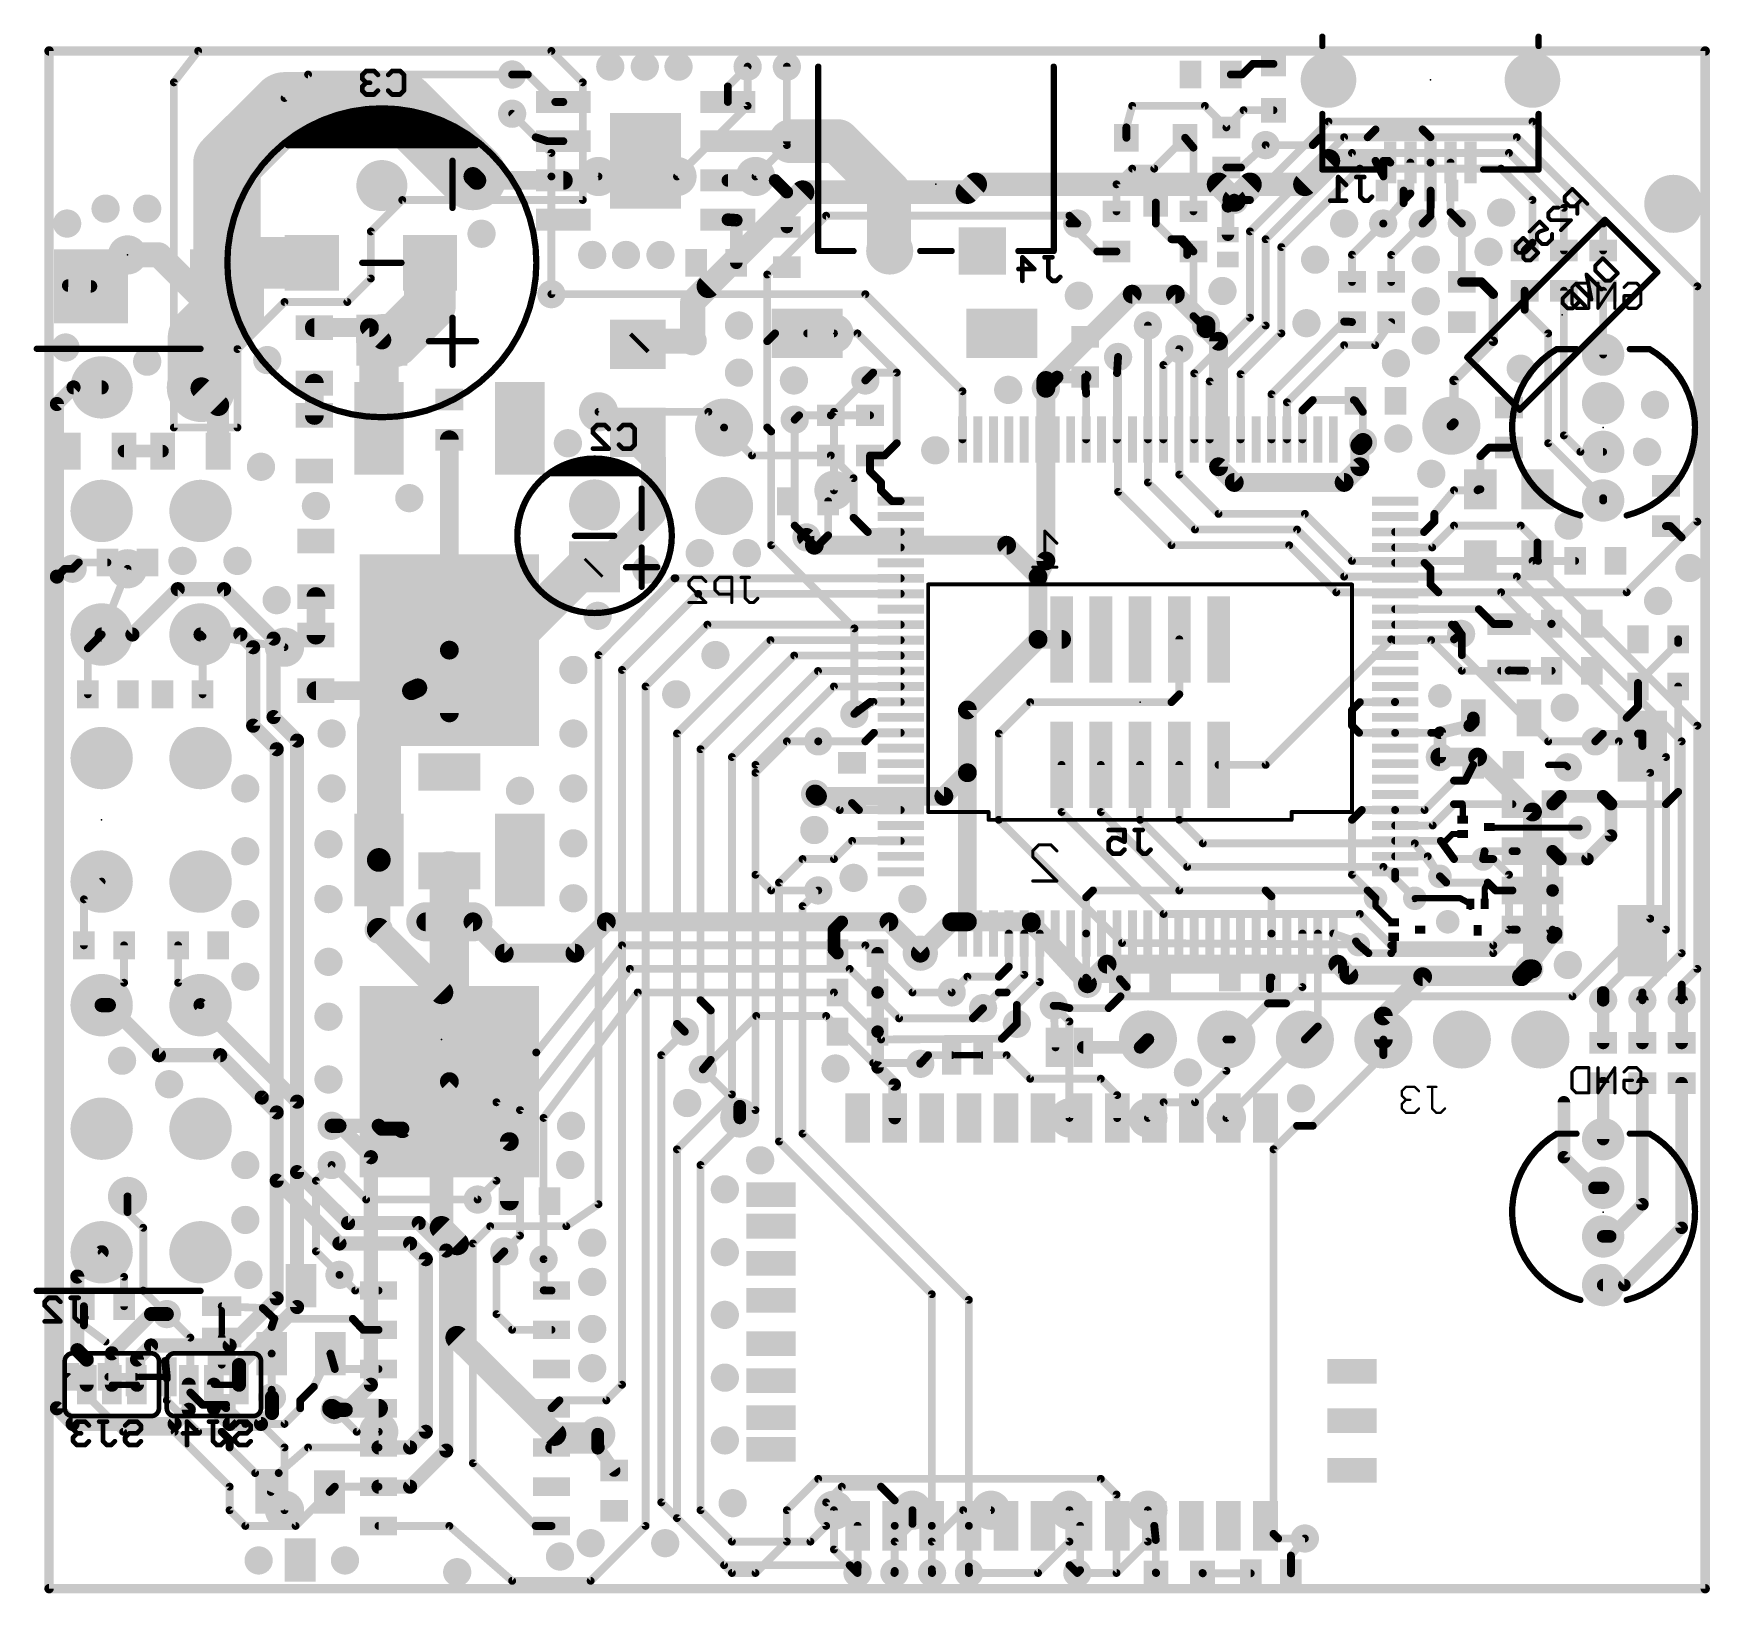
# Model space of a CAD drawing. Extents: x 0 to 54.4, y 0.4 to 50.9.
import ezdxf

# ---------------------------------------------------------------- set-up
doc = ezdxf.new("R2010")
doc.units = 0
for name, color, linetype in [('1', 22, 'CONTINUOUS'), ('16', 175, 'CONTINUOUS'), ('17', 82, 'CONTINUOUS'), ('18', 82, 'CONTINUOUS'), ('22', 253, 'CONTINUOUS'), ('24', 7, 'CONTINUOUS'), ('26', 253, 'CONTINUOUS')]:
    doc.layers.add(name, color=color, linetype=linetype)

# ---------------------------------------------------------------- blocks, each defined once
blk = doc.blocks.new('RECT')
blk.add_solid([(-0.5, -0.5), (0.5, -0.5), (-0.5, 0.5), (0.5, 0.5)])
blk = doc.blocks.new('SQUAREP')
blk.add_solid([(-0.5, -0.5), (0.5, -0.5), (-0.5, 0.5), (0.5, 0.5)])
blk = doc.blocks.new('ROUNDP')
at = {"const_width": 0.5}
blk.add_lwpolyline([(0, -0.25, 1), (0, 0.25, 1), (0, -0.25)], format="xyb", dxfattribs=at)
blk = doc.blocks.new('PIE')
at = {"const_width": 0.5}
blk.add_lwpolyline([(0, -0.25, 1), (0, 0.25, 1), (0, -0.25)], format="xyb", dxfattribs=at)
blk = doc.blocks.new('ROUNDV')
at = {"const_width": 0.5}
blk.add_lwpolyline([(0, -0.25, 1), (0, 0.25, 1), (0, -0.25)], format="xyb", dxfattribs=at)

msp = doc.modelspace()

# ---------------------------------------------------------------- linework, layer by layer
at = {"layer": '1'}
for points, const_width in [([(54.102, 50.292), (0.508, 50.292)], 0.254), ([(0.508, 50.292), (0.508, 0.508)], 0.254), ([(4.5466, 49.276), (5.334, 50.292)], 0.254), ([(5.334, 50.292), (16.764, 50.292)], 0.254), ([(16.764, 50.292), (17.78, 49.276)], 0.254), ([(54.102, 0.508), (54.102, 50.292)], 0.254), ([(6.264, 46.65), (8.128, 48.514)], 2.1844), ([(8.128, 48.514), (11.938, 48.514)], 2.1844), ([(11.938, 48.514), (14.224, 46.228)], 2.1844), ([(16.002, 49.53), (15.494, 49.53)], 0.254), ([(16.891, 48.641), (16.002, 49.53)], 0.254), ([(22.4742, 49.1442), (23.114, 49.784)], 0.254), ([(24.384, 49.784), (24.384, 47.371)], 0.254), ([(38.75, 49.53), (39.116, 49.53)], 0.254), ([(39.116, 49.53), (39.4596, 49.8736)], 0.254), ([(40.132, 49.8736), (39.4596, 49.8736)], 0.254), ([(4.5466, 38.1), (4.5466, 49.276)], 0.254), ([(17.78, 49.276), (17.78, 45.466)], 0.254), ([(22.4742, 48.641), (22.4742, 49.1442)], 0.254), ([(17.1498, 48.641), (16.891, 48.641)], 0.254), ([(35.372, 47.818), (35.56, 48.514)], 0.254), ([(35.56, 48.514), (37.9118, 48.514)], 0.254), ([(37.9118, 48.514), (38.608, 47.8178)], 0.254), ([(39.1638, 48.3736), (38.608, 47.8178)], 0.254), ([(40.132, 48.3736), (39.1638, 48.3736)], 0.254), ([(16.256, 47.498), (15.494, 48.26)], 0.254), ([(26.035, 47.371), (24.511, 47.371)], 1.4224), ([(26.035, 47.371), (27.686, 45.72)], 1.4224), ([(35.372, 47.482), (35.372, 47.818)], 0.254), ([(39.37, 45.466), (41.91, 48.006)], 0.254), ([(41.91, 48.006), (48.514, 48.006)], 0.254), ([(48.514, 48.006), (53.848, 42.672)], 0.254), ([(6.264, 43.18), (6.264, 46.65)], 2.1844), ([(16.637, 47.371), (16.256, 47.498)], 0.254), ([(17.1498, 47.371), (16.637, 47.371)], 0.254), ([(22.4742, 47.371), (24.384, 47.371)], 0.7112), ([(24.384, 47.371), (24.511, 47.371)], 0.7112), ([(36.272, 46.482), (37.272, 47.482)], 0.254), ([(37.5412, 47.162), (37.272, 47.482)], 0.254), ([(39.0802, 46.5178), (39.878, 47.244)], 0.254), ([(39.37, 44.45), (42.418, 47.498)], 0.254), ([(42.418, 47.498), (48.006, 47.498)], 0.254), ([(48.006, 47.498), (50.8, 44.704)], 0.254), ([(37.5412, 45.1), (37.5412, 47.162)], 0.254), ([(39.878, 44.196), (42.672, 46.99)], 0.254), ([(42.672, 46.99), (47.752, 46.99)], 0.254), ([(47.752, 46.99), (49.53, 45.212)], 0.254), ([(14.351, 46.101), (14.224, 46.228)], 0.6096), ([(17.1498, 46.101), (14.351, 46.101)], 0.6096), ([(22.4742, 46.101), (24.003, 46.101)], 0.4064), ([(24.003, 46.101), (24.384, 45.72)], 0.4064), ([(27.686, 45.72), (27.686, 43.8404)], 1.4224), ([(35.052, 45.974), (35.56, 46.482)], 0.254), ([(35.56, 46.482), (36.272, 46.482)], 0.254), ([(38.608, 46.5178), (39.0802, 46.5178)], 0.254), ([(40.386, 43.942), (42.926, 46.482)], 0.254), ([(42.926, 46.482), (47.498, 46.482)], 0.254), ([(47.498, 46.482), (48.514, 45.466)], 0.254), ([(24.384, 45.72), (24.384, 44.592)], 0.4064), ([(35.052, 45.1), (35.052, 45.974)], 0.254), ([(44.3428, 45.7708), (44.3428, 45.3652)], 0.254), ([(45.2176, 45.7708), (45.2176, 45.2176)], 0.254), ([(11.938, 45.466), (10.922, 44.45)], 0.254), ([(17.78, 45.466), (11.938, 45.466)], 0.254), ([(36.322, 45.382), (36.322, 44.704)], 0.254), ([(38.6588, 45.2628), (38.862, 45.466)], 0.4064), ([(38.6588, 44.342), (38.6588, 45.2628)], 0.4064), ([(38.862, 45.466), (39.37, 45.466)], 0.254), ([(44.3428, 45.3652), (43.6816, 44.704)], 0.254), ([(45.2176, 45.2176), (45.212, 45.212)], 0.254), ([(45.212, 45.212), (45.212, 44.958)], 0.254), ([(48.514, 45.466), (48.514, 44.084)], 0.254), ([(49.53, 45.212), (49.53, 43.83)], 0.254), ([(22.748, 44.8112), (22.4742, 44.831)], 0.4064), ([(22.748, 43.434), (22.748, 44.8112)], 0.4064), ([(33.782, 44.704), (33.528, 44.704)], 0.254), ([(33.528, 44.704), (34.432, 43.8)], 0.254), ([(36.322, 44.704), (36.83, 44.196)], 0.254), ([(42.672, 43.6944), (43.6816, 44.704)], 0.254), ([(44.958, 44.704), (43.942, 43.688)], 0.254), ([(45.212, 44.958), (44.958, 44.704)], 0.254), ([(46.228, 42.814), (46.228, 44.704)], 0.254), ([(50.8, 44.704), (50.8, 43.83)], 0.254), ([(6.264, 42.672), (6.264, 43.18)], 2.1844), ([(6.518, 43.434), (6.264, 43.18)], 1.6764), ([(9.012, 43.434), (6.518, 43.434)], 1.6764), ([(10.922, 44.45), (10.922, 42.926)], 0.254), ([(12.832, 43.434), (12.832, 42.042)], 1.6764), ([(27.686, 43.8404), (27.7114, 43.815)], 1.4224), ([(36.83, 44.196), (37.084, 44.196)], 0.254), ([(37.084, 44.196), (37.196, 44.196)], 0.254), ([(37.084, 44.196), (37.338, 43.942)], 0.254), ([(37.196, 44.196), (37.5412, 43.8)], 0.254), ([(37.338, 43.942), (37.338, 43.688)], 0.254), ([(39.37, 41.656), (39.37, 44.45)], 0.254), ([(39.878, 41.402), (39.878, 44.196)], 0.254), ([(40.386, 41.148), (40.386, 43.942)], 0.254), ([(48.514, 44.084), (48.26, 43.83)], 0.254), ([(6.264, 42.672), (6.264, 41.824)], 2.1844), ([(35.052, 43.8), (34.432, 43.8)], 0.254), ([(37.5412, 41.7068), (37.5412, 43.8)], 0.254), ([(42.672, 42.814), (42.672, 43.6944)], 0.254), ([(43.942, 43.688), (43.942, 42.814)], 0.254), ([(10.922, 42.926), (10.16, 42.164)], 0.254), ([(1.128, 42.698), (1.864, 42.672)], 0.4064), ([(5.4398, 40.9998), (6.264, 41.824)], 2.1844), ([(12.832, 42.042), (11.684, 40.894)], 1.6764), ([(26.924, 42.418), (16.764, 42.418)], 0.254), ([(30.068, 39.274), (26.924, 42.418)], 0.254), ([(46.228, 42.814), (46.848, 42.814)], 0.3048), ([(47.244, 42.418), (46.848, 42.814)], 0.3048), ([(47.244, 40.894), (47.244, 42.418)], 0.3048), ([(48.26, 41.91), (48.26, 42.53)], 0.254), ([(49.53, 37.846), (49.53, 42.53)], 0.254), ([(50.8, 42.53), (50.8, 40.4622)], 0.254), ([(53.848, 42.672), (53.848, 35.052)], 0.254), ([(5.4398, 39.37), (5.4398, 40.9998)], 2.1844), ([(8.128, 42.164), (6.604, 40.64)], 0.254), ([(10.16, 42.164), (8.128, 42.164)], 0.254), ([(49.022, 41.148), (48.26, 41.91)], 0.254), ([(9.0932, 41.3368), (10.8748, 41.3368)], 0.6096), ([(11.2776, 40.934), (11.644, 40.934)], 1.6764), ([(11.182, 40.8384), (11.2776, 40.934)], 1.27), ([(11.182, 38.074), (11.182, 40.8384)], 1.27), ([(10.8748, 41.3368), (11.2776, 40.934)], 0.6096), ([(11.644, 40.934), (11.684, 40.894)], 1.6764), ([(36.068, 37.718), (36.068, 41.402)], 0.254), ([(37.8206, 41.4274), (37.5412, 41.7068)], 0.254), ([(37.568, 39.854), (39.37, 41.656)], 0.254), ([(37.9476, 41.4274), (37.8206, 41.4274)], 0.254), ([(38.068, 39.592), (39.878, 41.402)], 0.254), ([(40.068, 39.179), (42.418, 41.529)], 0.254), ([(42.418, 41.529), (42.56, 41.529)], 0.254), ([(42.56, 41.529), (42.672, 41.514)], 0.254), ([(43.4236, 40.767), (43.942, 41.514)], 0.254), ([(19.66, 40.894), (19.558, 40.792)], 0.8128), ([(21.336, 40.894), (19.66, 40.894)], 0.8128), ([(26.67, 41.148), (25.044, 41.148)], 0.254), ([(27.94, 39.878), (26.67, 41.148)], 0.254), ([(39.068, 39.83), (40.386, 41.148)], 0.254), ([(40.568, 38.917), (42.418, 40.767)], 0.254), ([(42.418, 40.767), (43.4236, 40.767)], 0.254), ([(47.244, 40.894), (45.974, 39.624)], 0.3048), ([(49.022, 37.592), (49.022, 41.148)], 0.254), ([(5.4398, 39.37), (5.4098, 39.4)], 2.1844), ([(6.604, 40.64), (6.604, 38.1)], 0.254), ([(35.068, 39.862), (35.1028, 40.386)], 0.254), ([(36.568, 40.124), (37.084, 40.64)], 0.254), ([(36.568, 37.718), (36.568, 40.124)], 0.254), ([(5.98, 38.8298), (5.4398, 39.37)], 0.7112), ([(9.0932, 38.492), (9.0932, 39.5368)], 0.6096), ([(27.178, 39.878), (26.924, 39.624)], 0.254), ([(27.94, 39.878), (27.178, 39.878)], 0.254), ([(27.94, 37.592), (27.94, 39.878)], 0.254), ([(33.132, 39.736), (32.766, 39.37)], 0.4064), ([(34.036, 39.736), (33.132, 39.736)], 0.4064), ([(34.068, 39.196), (34.036, 39.736)], 0.254), ([(34.036, 39.736), (34.036, 39.37)], 0.254), ([(35.068, 37.718), (35.068, 39.862)], 0.254), ([(37.568, 37.718), (37.568, 39.854)], 0.254), ([(38.068, 37.718), (38.068, 39.592)], 0.254), ([(39.068, 37.718), (39.068, 39.83)], 0.254), ([(45.974, 39.624), (45.974, 38.2462)], 0.3048), ([(5.98, 37.338), (5.98, 38.8298)], 0.7112), ([(30.068, 37.718), (30.068, 39.274)], 0.254), ([(34.068, 37.718), (34.068, 39.196)], 0.254), ([(40.068, 37.718), (40.068, 39.179)], 0.254), ([(24.78, 38.496), (24.638, 38.354)], 0.254), ([(25.8064, 38.496), (24.78, 38.496)], 0.254), ([(27.0764, 38.496), (25.8064, 38.496)], 0.254), ([(40.568, 37.718), (40.568, 38.917)], 0.254), ([(41.068, 38.655), (41.402, 38.989)], 0.254), ([(41.068, 37.718), (41.068, 38.655)], 0.254), ([(41.402, 38.989), (42.7332, 38.989)], 0.254), ([(42.7332, 38.989), (42.784, 38.9636)], 0.254), ([(43.0228, 38.608), (42.784, 38.9636)], 0.254), ([(43.0276, 37.6174), (43.0228, 38.608)], 0.254), ([(6.604, 38.1), (4.5466, 38.1)], 0.254), ([(19.558, 37.948), (19.558, 37.592)], 0.8128), ([(23.256, 37.196), (22.352, 38.1)], 0.254), ([(45.974, 38.2462), (45.8864, 38.1586)], 0.3048), ([(4.18, 37.338), (2.932, 37.338)], 0.4064), ([(13.462, 37.704), (13.462, 30.894)], 0.6096), ([(19.558, 37.592), (20.066, 37.084)], 0.8128), ([(27.544, 37.196), (27.94, 37.592)], 0.254), ([(46.827, 37.175), (47.102, 37.45)], 0.254), ([(47.752, 37.45), (47.102, 37.45)], 0.254), ([(50.8, 35.814), (49.022, 37.592)], 0.254), ([(50.0634, 37.3126), (49.53, 37.846)], 0.254), ([(20.066, 37.084), (20.066, 35.306)], 0.8128), ([(25.8064, 37.196), (23.256, 37.196)], 0.254), ([(26.543, 36.4594), (25.8064, 37.196)], 0.254), ([(27.0764, 37.196), (27.0764, 36.6776)], 0.254), ([(27.0764, 37.196), (27.544, 37.196)], 0.254), ([(46.827, 36.1004), (46.827, 37.175)], 0.254), ([(50.8, 37.3126), (50.0634, 37.3126)], 0.254), ([(26.543, 35.179), (26.543, 36.4594)], 0.254), ([(27.0764, 36.6776), (27.432, 36.322)], 0.254), ([(27.432, 36.068), (27.432, 36.322)], 0.254), ([(27.782, 35.718), (27.432, 36.068)], 0.254), ([(45.339, 35.306), (45.974, 36.068)], 0.254), ([(45.974, 36.068), (46.736, 36.068)], 0.254), ([(46.7684, 36.1004), (46.736, 36.068)], 0.254), ([(46.827, 36.1004), (46.7684, 36.1004)], 0.254), ([(50.8, 35.7378), (50.8, 35.814)], 0.254), ([(18.3548, 33.5948), (20.066, 35.306)], 0.8128), ([(25.7198, 35.7124), (25.7198, 34.6098)], 0.254), ([(28.068, 35.718), (27.782, 35.718)], 0.254), ([(45.339, 35.052), (45.339, 35.306)], 0.254), ([(27.004, 34.718), (26.543, 35.179)], 0.254), ([(28.068, 34.718), (27.004, 34.718)], 0.254), ([(44.068, 34.718), (45.005, 34.718)], 0.254), ([(45.005, 34.718), (45.339, 35.052)], 0.254), ([(45.267, 34.218), (45.974, 34.925)], 0.254), ([(45.974, 34.925), (48.133, 34.925)], 0.254), ([(48.133, 34.925), (48.677, 34.381)], 0.254), ([(52.832, 34.91), (52.974, 34.91)], 0.254), ([(52.974, 34.91), (53.34, 34.544)], 0.254), ([(53.848, 35.052), (53.34, 34.544)], 0.254), ([(25.345, 34.218), (25.019, 34.544)], 0.254), ([(25.7198, 34.6098), (25.328, 34.218)], 0.254), ([(25.345, 34.218), (25.328, 34.218)], 0.254), ([(28.068, 34.218), (25.345, 34.218)], 0.254), ([(44.068, 34.218), (45.267, 34.218)], 0.254), ([(48.677, 33.8004), (48.677, 34.381)], 0.254), ([(53.34, 34.544), (51.562, 32.766)], 0.254), ([(1.4732, 33.7312), (1.27, 33.528)], 0.254), ([(2.398, 33.7312), (1.4732, 33.7312)], 0.254), ([(17.8468, 33.5948), (15.494, 31.242)], 1.27), ([(18.161, 33.5948), (17.8468, 33.5948)], 1.27), ([(18.161, 33.5948), (18.3548, 33.5948)], 0.8128), ([(44.068, 33.718), (45.022, 33.718)], 0.254), ([(45.022, 33.718), (45.212, 33.528)], 0.254), ([(48.6954, 33.782), (48.677, 33.8004)], 0.254), ([(49.896, 33.782), (48.6954, 33.782)], 0.254), ([(18.288, 30.734), (20.7518, 33.2232)], 0.254), ([(20.757, 33.218), (20.7518, 33.2232)], 0.254), ([(20.7518, 33.2232), (20.7772, 33.2232)], 0.254), ([(28.068, 33.218), (20.757, 33.218)], 0.254), ([(45.212, 33.528), (45.212, 33.02)], 0.254), ([(3.206, 31.4), (4.6736, 32.8676)], 0.4572), ([(4.6736, 32.8676), (6.1722, 32.8676)], 0.4572), ([(6.1722, 32.8676), (7.7724, 31.2674)], 0.4572), ([(9.144, 32.628), (9.144, 31.38)], 0.6096), ([(19.05, 30.2514), (21.5166, 32.718)], 0.254), ([(28.068, 32.718), (21.5166, 32.718)], 0.254), ([(45.212, 33.02), (45.466, 32.766)], 0.254), ([(45.466, 32.766), (51.562, 32.766)], 0.254), ([(44.068, 32.218), (46.776, 32.218)], 0.254), ([(46.776, 32.218), (47.256, 31.738)], 0.254), ([(2.2098, 31.4), (3.206, 31.4)], 0.4572), ([(5.4098, 31.4), (6.7, 31.4)], 0.4572), ([(6.7, 31.4), (7.112, 30.988)], 0.4572), ([(15.494, 31.242), (15.494, 30.386)], 1.27), ([(21.812, 31.718), (19.812, 29.718)], 0.254), ([(28.068, 31.718), (21.812, 31.718)], 0.254), ([(44.068, 31.718), (45.9044, 31.718)], 0.254), ([(45.9044, 31.718), (46.2026, 31.4198)], 0.254), ([(46.006, 31.718), (46.2026, 31.4198)], 0.254), ([(47.752, 31.738), (47.256, 31.738)], 0.254), ([(47.752, 31.738), (49.122, 31.738)], 0.254), ([(49.122, 31.738), (49.134, 31.75)], 0.254), ([(1.763, 30.9532), (2.2098, 31.4)], 0.254), ([(1.763, 29.464), (1.763, 30.9532)], 0.254), ([(5.476, 31.3338), (5.4098, 31.4)], 0.254), ([(5.476, 29.464), (5.476, 31.3338)], 0.254), ([(7.112, 30.988), (7.112, 28.448)], 0.4572), ([(7.7724, 31.2674), (7.7724, 28.7274)], 0.4572), ([(12.4413, 29.6724), (13.462, 30.894)], 0.6096), ([(15.494, 30.386), (13.462, 30.894)], 1.27), ([(13.462, 28.862), (13.462, 30.894)], 0.6096), ([(23.852, 31.218), (20.828, 28.194)], 0.254), ([(28.068, 31.218), (23.852, 31.218)], 0.254), ([(44.068, 31.218), (45.236, 31.218)], 0.254), ([(45.236, 31.218), (46.228, 30.226)], 0.254), ([(53.228, 31.13), (51.928, 29.83)], 0.254), ([(53.228, 31.242), (53.228, 31.13)], 0.254), ([(18.288, 12.954), (18.288, 30.734)], 0.254), ([(24.622, 30.718), (21.59, 27.686)], 0.254), ([(28.068, 30.718), (24.622, 30.718)], 0.254), ([(11.182, 28.4132), (12.4413, 29.6724)], 1.4224), ([(12.236, 29.58), (12.4413, 29.6724)], 0.6096), ([(19.05, 7.112), (19.05, 30.2514)], 0.254), ([(25.392, 30.218), (22.606, 27.432)], 0.254), ([(28.068, 30.218), (25.392, 30.218)], 0.254), ([(46.228, 30.226), (47.74, 30.226)], 0.254), ([(47.498, 30.226), (48.248, 30.226)], 0.254), ([(47.74, 30.226), (47.752, 30.238)], 0.254), ([(48.248, 30.226), (47.752, 30.238)], 0.254), ([(48.272, 30.226), (47.752, 30.238)], 0.254), ([(49.134, 30.226), (48.272, 30.226)], 0.254), ([(51.928, 29.718), (51.928, 29.83)], 0.254), ([(9.144, 29.58), (12.236, 29.58)], 0.6096), ([(19.812, 2.54), (19.812, 29.718)], 0.254), ([(25.908, 29.718), (23.368, 27.178)], 0.254), ([(28.068, 29.718), (25.908, 29.718)], 0.254), ([(51.928, 29.718), (51.928, 29.068)], 0.254), ([(53.228, 29.718), (53.228, 26.304)], 0.254), ([(7.7724, 28.7274), (8.5344, 27.9654)], 0.4572), ([(11.182, 24.104), (11.182, 28.4132)], 1.4224), ([(27.186, 29.218), (26.5684, 28.829)], 0.254), ([(27.0844, 29.218), (26.5684, 28.829)], 0.254), ([(28.068, 29.218), (27.0844, 29.218)], 0.254), ([(28.068, 29.218), (27.186, 29.218)], 0.254), ([(42.672, 28.956), (42.926, 29.21)], 0.254), ([(42.672, 28.448), (42.672, 28.956)], 0.254), ([(42.926, 29.21), (44.06, 29.21)], 0.254), ([(44.06, 29.21), (44.068, 29.218)], 0.254), ([(46.598, 28.702), (46.598, 28.564)], 0.4064), ([(51.928, 29.068), (51.562, 28.702)], 0.254), ([(52.07, 28.194), (51.562, 28.702)], 0.254), ([(7.112, 28.448), (7.874, 27.686)], 0.4572), ([(20.828, 28.194), (20.828, 18.796)], 0.254), ([(27.202, 28.218), (26.924, 27.94)], 0.254), ([(28.068, 28.218), (27.202, 28.218)], 0.254), ([(42.902, 28.218), (42.672, 28.448)], 0.254), ([(44.068, 28.218), (42.902, 28.218)], 0.254), ([(44.068, 28.218), (45.236, 28.218)], 0.254), ([(45.236, 28.218), (45.5168, 28.2194)], 0.254), ([(46.482, 28.448), (45.5168, 28.2194)], 0.4064), ([(45.5168, 28.2194), (45.5168, 27.432)], 0.4064), ([(45.5168, 28.2194), (46.344, 28.448)], 0.254), ([(46.598, 28.564), (46.482, 28.448)], 0.4064), ([(50.79, 28.184), (50.546, 27.94)], 0.254), ([(51.928, 28.184), (50.79, 28.184)], 0.254), ([(51.938, 28.194), (51.928, 28.184)], 0.254), ([(52.07, 28.194), (51.938, 28.194)], 0.254), ([(52.07, 27.788), (52.07, 28.194)], 0.254), ([(7.874, 27.686), (7.874, 13.716)], 0.4572), ([(8.5344, 27.9654), (8.5344, 13.9954)], 0.4572), ([(21.59, 27.686), (21.59, 19.558)], 0.254), ([(25.4, 27.94), (26.924, 27.94)], 0.254), ([(22.606, 27.432), (22.606, 16.51)], 0.254), ([(23.368, 27.178), (23.368, 16.002)], 0.254), ([(46.34, 26.67), (46.594, 27.178)], 0.254), ([(49.022, 27.178), (49.5808, 27.178)], 0.2032), ([(49.5808, 27.178), (49.657, 27.1018)], 0.2032), ([(45.022, 25.718), (45.974, 26.67)], 0.254), ([(45.974, 26.67), (46.34, 26.67)], 0.254), ([(26.098, 25.718), (25.2984, 26.2382)], 0.254), ([(49.418, 26.162), (49.164, 25.908)], 0.4064), ([(50.8, 26.162), (49.418, 26.162)], 0.4064), ([(51.054, 25.908), (50.8, 26.162)], 0.4064), ([(51.054, 24.892), (51.054, 25.908)], 0.4064), ([(53.228, 26.304), (52.832, 25.908)], 0.254), ([(28.068, 25.718), (26.098, 25.718)], 0.254), ([(26.718, 25.718), (26.4922, 25.9438)], 0.254), ([(28.068, 25.718), (26.718, 25.718)], 0.254), ([(42.99, 25.718), (42.672, 25.4)], 0.254), ([(44.068, 25.718), (42.99, 25.718)], 0.254), ([(44.068, 25.718), (45.022, 25.718)], 0.254), ([(45.284, 25.218), (45.974, 25.908)], 0.254), ([(45.974, 25.908), (46.228, 25.908)], 0.254), ([(46.228, 25.908), (47.864, 25.908)], 0.254), ([(46.2552, 25.8808), (46.228, 25.908)], 0.2032), ([(46.2552, 25.4039), (46.2552, 25.8808)], 0.2032), ([(52.832, 25.908), (51.054, 25.908)], 0.254), ([(42.672, 25.4), (42.672, 23.622)], 0.254), ([(44.068, 25.218), (45.284, 25.218)], 0.254), ([(45.9247, 24.9414), (45.6114, 24.6281)], 0.2032), ([(46.2552, 24.9389), (45.9247, 24.9414)], 0.2032), ([(47.1152, 25.1714), (47.2694, 25.146)], 0.2032), ([(47.2694, 25.146), (50.038, 25.146)], 0.2032), ([(50.292, 24.13), (51.054, 24.892)], 0.4064), ([(11.176, 24.098), (11.182, 24.104)], 0.762), ([(11.176, 21.844), (11.176, 24.098)], 0.762), ([(25.908, 24.13), (26.496, 24.718)], 0.254), ([(28.068, 24.718), (26.496, 24.718)], 0.254), ([(44.068, 24.718), (45.546, 24.718)], 0.254), ([(45.546, 24.718), (45.6114, 24.6281)], 0.254), ([(45.6114, 24.6281), (45.974, 24.13)], 0.254), ([(46.9646, 24.384), (46.9138, 24.13)], 0.254), ([(47.864, 24.384), (46.9646, 24.384)], 0.254), ([(47.864, 24.384), (48.006, 24.384)], 0.254), ([(49.164, 24.384), (49.164, 23.114)], 0.4064), ([(49.418, 24.13), (49.164, 24.384)], 0.4064), ([(13.462, 23.7492), (13.462, 22.098)], 1.27), ([(24.13, 23.368), (24.892, 24.13)], 0.254), ([(24.892, 24.13), (25.908, 24.13)], 0.254), ([(44.068, 24.218), (45.124, 24.218)], 0.254), ([(45.124, 24.218), (45.5168, 23.5712)], 0.254), ([(45.974, 24.13), (46.9138, 24.13)], 0.254), ([(50.292, 24.13), (49.418, 24.13)], 0.4064), ([(1.636, 22.8262), (2.2098, 23.4)], 0.254), ([(24.13, 23.368), (24.13, 14.986)], 0.254), ([(42.672, 23.622), (43.434, 22.86)], 0.254), ([(44.068, 23.718), (44.068, 23.496)], 0.254), ([(44.068, 23.496), (44.704, 22.86)], 0.254), ([(45.5168, 23.5712), (45.7204, 23.368)], 0.254), ([(47.0662, 23.368), (45.7204, 23.368)], 0.254), ([(46.966, 23.1662), (47.0662, 23.368)], 0.2032), ([(47.3202, 23.114), (47.0662, 23.368)], 0.254), ([(1.636, 21.336), (1.636, 22.8262)], 0.254), ([(24.892, 22.606), (25.4, 23.114)], 0.254), ([(34.068, 22.892), (34.29, 23.114)], 0.254), ([(34.068, 21.718), (34.068, 22.892)], 0.254), ([(34.29, 23.114), (39.878, 23.114)], 0.254), ([(40.068, 22.924), (39.878, 23.114)], 0.254), ([(40.068, 21.718), (40.068, 22.924)], 0.254), ([(43.434, 22.86), (43.434, 22.606)], 0.2032), ([(44.704, 22.86), (46.174, 22.86)], 0.2032), ([(46.174, 22.86), (46.5035, 22.6804)], 0.2032), ([(46.9685, 22.6804), (46.966, 23.1662)], 0.2032), ([(47.864, 23.114), (47.3202, 23.114)], 0.254), ([(49.164, 23.114), (49.164, 21.844)], 0.4064), ([(13.462, 22.098), (12.7, 22.098)], 1.27), ([(13.462, 16.924), (13.462, 22.098)], 1.27), ([(13.462, 22.098), (14.224, 22.098)], 1.27), ([(24.892, 15.24), (24.892, 22.606)], 0.254), ([(26.162, 22.098), (25.908, 21.844)], 0.4064), ([(27.686, 22.098), (26.162, 22.098)], 0.4064), ([(28.702, 21.082), (27.686, 22.098)], 0.4064), ([(43.434, 22.606), (43.966, 22.074)], 0.2032), ([(46.506, 22.582), (46.482, 22.606)], 0.2032), ([(46.5035, 22.6804), (46.506, 22.582)], 0.2032), ([(25.908, 21.844), (25.908, 21.194)], 0.4064), ([(31.568, 21.718), (31.568, 20.646)], 0.254), ([(32.068, 21.718), (32.068, 20.384)], 0.254), ([(32.568, 21.718), (32.568, 20.1474)], 0.254), ([(34.068, 21.718), (34.068, 20.288)], 0.254), ([(40.068, 21.718), (40.068, 20.2964)], 0.254), ([(41.068, 21.718), (41.068, 19.986)], 0.254), ([(41.568, 21.718), (41.568, 18.708)], 0.254), ([(42.068, 21.718), (42.8, 21.464)], 0.254), ([(44.02, 22.0765), (43.966, 22.074)], 0.2032), ([(47.244, 21.082), (48.006, 21.844)], 0.254), ([(48.006, 21.844), (47.864, 21.844)], 0.254), ([(49.1744, 21.59), (48.4124, 20.574)], 0.4064), ([(49.276, 21.6916), (49.1744, 21.59)], 0.4064), ([(49.276, 21.732), (49.164, 21.844)], 0.254), ([(49.276, 21.732), (49.276, 21.6916)], 0.4064), ([(2.936, 21.336), (2.936, 20.1262)], 0.254), ([(4.684, 21.336), (4.684, 20.1258)], 0.254), ([(25.908, 21.194), (26.02, 21.082)], 0.4064), ([(27.32, 21.082), (27.32, 19.812)], 0.4064), ([(42.8, 21.464), (42.8752, 21.3614)], 0.254), ([(42.8752, 21.3614), (43.2054, 21.082)], 0.254), ([(44.02, 21.16), (43.942, 21.082)], 0.2032), ([(44.02, 21.6115), (44.02, 21.16)], 0.2032), ([(31.568, 20.646), (31.242, 20.32)], 0.254), ([(43.2054, 21.082), (43.942, 21.082)], 0.254), ([(43.942, 21.082), (47.244, 21.082)], 0.254), ([(48.1584, 20.32), (48.4124, 20.574)], 0.6096), ([(2.936, 20.1262), (2.2098, 19.4)], 0.254), ([(4.684, 20.1258), (5.4098, 19.4)], 0.254), ([(30.226, 20.32), (29.718, 19.812)], 0.254), ([(31.242, 20.32), (30.226, 20.32)], 0.254), ([(32.068, 20.384), (31.496, 19.812)], 0.254), ([(32.568, 20.1474), (31.8262, 19.4056)], 0.254), ([(34.068, 20.288), (34.1122, 20.0914)], 0.254), ([(35.164, 20.2438), (34.1122, 20.2438)], 0.254), ([(34.1122, 20.2438), (34.1122, 20.0914)], 0.254), ([(35.164, 20.2438), (35.3822, 19.9898)], 0.254), ([(40.068, 20.2964), (40.02, 20.2946)], 0.254), ([(40.02, 20.2946), (40.02, 19.924)], 0.254), ([(43.688, 19.05), (44.958, 20.32)], 0.6096), ([(44.958, 20.32), (48.1584, 20.32)], 0.6096), ([(21.59, 19.558), (21.9202, 19.2278)], 0.254), ([(27.32, 19.812), (27.32, 18.542)], 0.4064), ([(31.242, 19.812), (30.734, 19.304)], 0.254), ([(31.496, 19.812), (31.242, 19.812)], 0.254), ([(38.7858, 18.288), (39.9542, 19.4564)], 0.254), ([(39.9542, 19.4564), (40.5384, 19.4564)], 0.254), ([(40.5384, 19.4564), (41.068, 19.986)], 0.254), ([(50.8, 18.176), (50.8, 19.558)], 0.4064), ([(52.07, 18.176), (52.07, 19.558)], 0.4064), ([(53.34, 18.176), (53.34, 19.558)], 0.4064), ([(21.9202, 19.2278), (21.9202, 17.6276)], 0.254), ([(31.8262, 19.4056), (31.8262, 18.796)], 0.254), ([(33.078, 18.034), (33.02, 19.3802)], 0.254), ([(43.688, 18.288), (43.688, 19.05)], 0.6096), ([(20.828, 18.796), (21.082, 18.542)], 0.254), ([(27.32, 18.542), (27.32, 17.384)], 0.4064), ([(41.568, 18.708), (41.148, 18.288)], 0.254), ([(33.978, 18.034), (35.814, 18.034)], 0.4064), ([(35.814, 18.034), (36.068, 18.288)], 0.4064), ([(38.608, 18.288), (38.7858, 18.288)], 0.254), ([(21.9202, 17.6276), (21.6662, 17.3228)], 0.254), ([(27.874, 16.83), (27.32, 17.384)], 0.4064), ([(28.956, 17.78), (28.702, 17.5006)], 0.254), ([(29.718, 17.78), (28.956, 17.78)], 0.254), ([(29.845, 17.78), (30.607, 17.78)], 0.2032), ([(30.734, 17.78), (31.496, 17.78)], 0.254), ([(31.496, 17.78), (32.258, 17.018)], 0.254), ([(11.938, 15.4), (13.462, 16.924)], 0.6096), ([(15.4028, 14.9832), (13.462, 16.924)], 0.6096), ([(27.874, 15.744), (27.874, 16.83)], 0.4064), ([(34.544, 17.018), (32.258, 17.018)], 0.254), ([(35.074, 16.488), (34.544, 17.018)], 0.254), ([(50.8, 16.876), (50.8, 15.0622)], 0.4064), ([(52.07, 12.954), (52.07, 16.876)], 0.4064), ([(53.34, 12.192), (53.34, 16.876)], 0.4064), ([(22.606, 16.51), (20.828, 14.732)], 0.254), ([(35.074, 15.744), (35.074, 16.488)], 0.254), ([(49.53, 14.478), (49.53, 16.256)], 0.4064), ([(23.368, 16.002), (21.59, 14.224)], 0.254), ([(9.652, 15.494), (11.176, 15.494)], 0.4572), ([(11.27, 15.4), (11.176, 15.494)], 0.4572), ([(11.938, 15.4), (11.27, 15.4)], 0.4572), ([(15.4028, 13.0556), (15.4028, 14.9832)], 0.6096), ([(30.274, 9.858), (24.892, 15.24)], 0.254), ([(20.828, 14.732), (20.828, 2.794)], 0.254), ([(29.074, 10.042), (24.13, 14.986)], 0.254), ([(8.5344, 13.9954), (10.1854, 12.3444)], 0.4572), ([(10.7696, 13.1064), (9.652, 14.224)], 0.254), ([(21.59, 14.224), (21.59, 3.048)], 0.254), ([(50.5206, 13.4874), (49.53, 14.478)], 0.4064), ([(7.874, 13.716), (9.906, 11.684)], 0.4572), ([(50.8, 13.4874), (50.5206, 13.4874)], 0.4064), ([(14.3764, 13.1064), (10.7696, 13.1064)], 0.254), ([(17.2466, 12.2428), (18.288, 12.954)], 0.254), ([(51.0286, 11.9126), (52.07, 12.954)], 0.4064), ([(10.1854, 12.3444), (12.4714, 12.3444)], 0.4572), ([(12.4714, 12.3444), (13.3604, 11.4554)], 0.4572), ([(14.224, 11.684), (14.7828, 12.2428)], 0.254), ([(14.7828, 12.2428), (17.2466, 12.2428)], 0.254), ([(50.8, 11.9126), (51.0286, 11.9126)], 0.4064), ([(51.4858, 10.3378), (53.34, 12.192)], 0.4064), ([(2.936, 10.6022), (2.2098, 11.4)], 0.254), ([(9.906, 11.684), (12.192, 11.684)], 0.4572), ([(12.192, 11.684), (12.7, 11.176)], 0.4572), ([(13.3604, 11.4554), (13.3604, 4.9784)], 0.4572), ([(14.224, 4.572), (14.224, 11.684)], 0.254), ([(14.986, 11.176), (15.24, 11.43)], 0.254), ([(12.7, 11.176), (12.7, 5.588)], 0.4572), ([(14.986, 9.398), (14.986, 11.176)], 0.254), ([(16.516, 10.166), (16.51, 11.176)], 0.254), ([(2.936, 9.652), (2.936, 10.6022)], 0.254), ([(10.414, 10.16), (9.906, 10.668)], 0.254), ([(50.8, 10.3378), (51.4858, 10.3378)], 0.4064), ([(10.414, 10.16), (11.17, 10.16)], 0.254), ([(16.77, 10.16), (16.516, 10.166)], 0.254), ([(29.074, 10.042), (29.074, 2.544)], 0.254), ([(30.274, 9.858), (30.274, 2.544)], 0.254), ([(1.636, 9.652), (1.636, 9.032)], 0.254), ([(5.08, 8.636), (4.318, 9.398)], 0.254), ([(6.096, 9.652), (7.424, 9.594)], 0.254), ([(6.096, 8.763), (6.096, 9.525)], 0.2032), ([(7.424, 9.594), (7.7978, 9.2456)], 0.254), ([(7.7114, 8.9814), (7.7978, 9.2456)], 0.254), ([(7.7978, 9.2456), (10.3378, 9.2456)], 0.254), ([(10.668, 8.89), (10.3378, 9.2456)], 0.254), ([(15.494, 8.89), (14.986, 9.398)], 0.254), ([(1.636, 9.032), (2.3368, 8.509)], 0.254), ([(5.08, 6.858), (5.08, 8.636)], 0.254), ([(6.096, 8.636), (6.096, 7.762)], 0.254), ([(7.7114, 8.1202), (7.7114, 8.9814)], 0.254), ([(11.17, 8.89), (10.668, 8.89)], 0.254), ([(16.77, 8.89), (15.494, 8.89)], 0.254), ([(7.7114, 8.1202), (7.7114, 6.9494)], 0.254), ([(9.6114, 8.1202), (9.078, 7.046)], 0.254), ([(9.756, 7.62), (9.6114, 8.1202)], 0.254), ([(4.2672, 7.8812), (4.318, 7.366)], 0.254), ([(11.17, 7.62), (9.756, 7.62)], 0.254), ([(2.906, 5.588), (1.128, 7.366)], 0.254), ([(2.428, 7.366), (3.302, 7.366)], 0.254), ([(4.191, 7.366), (3.429, 7.366)], 0.2032), ([(4.318, 7.308), (4.318, 7.366)], 0.254), ([(4.318, 6.604), (4.318, 7.308)], 0.254), ([(7.7114, 6.9494), (7.7216, 6.7056)], 0.254), ([(9.078, 7.046), (8.636, 6.604)], 0.254), ([(18.542, 6.604), (19.05, 7.112)], 0.254), ([(5.334, 5.588), (4.318, 6.604)], 0.254), ([(5.476, 6.462), (5.08, 6.858)], 0.254), ([(6.096, 6.462), (5.476, 6.462)], 0.254), ([(6.238, 6.35), (6.096, 6.462)], 0.254), ([(6.096, 6.462), (6.238, 6.462)], 0.254), ([(6.858, 5.842), (6.238, 6.462)], 0.254), ([(8.636, 6.604), (8.636, 6.35)], 0.254), ([(11.17, 6.35), (9.652, 6.35)], 0.6096), ([(9.652, 6.35), (9.7282, 6.2992)], 0.6096), ([(17.024, 6.604), (16.77, 6.35)], 0.254), ([(18.542, 6.604), (17.024, 6.604)], 0.254), ([(8.636, 6.35), (8.128, 5.842)], 0.254), ([(9.8044, 6.35), (9.7536, 6.2992)], 0.254), ([(11.17, 6.35), (9.8044, 6.35)], 0.254), ([(4.572, 5.588), (2.906, 5.588)], 0.254), ([(6.35, 3.81), (4.572, 5.588)], 0.254), ([(6.096, 5.588), (5.334, 5.588)], 0.254), ([(6.35, 5.334), (6.096, 5.588)], 0.254), ([(6.35, 5.08), (6.35, 5.334)], 0.254), ([(8.128, 5.842), (6.858, 5.842)], 0.254), ([(12.7, 5.588), (12.192, 5.08)], 0.4572), ([(18.2626, 5.5118), (18.2626, 5.0546)], 0.4064), ([(7.178, 4.252), (6.35, 5.08)], 0.254), ([(7.94, 4.252), (8.89, 5.08)], 0.254), ([(11.17, 5.08), (8.89, 5.08)], 0.254), ([(12.192, 5.08), (11.17, 5.08)], 0.4572), ([(13.3604, 4.9784), (12.192, 3.81)], 0.4572), ([(16.77, 5.08), (18.273, 5.08)], 0.4064), ([(18.2626, 5.0546), (18.288, 5.08)], 0.4064), ([(18.796, 4.333), (18.273, 5.095)], 0.4064), ([(18.273, 5.095), (18.288, 5.08)], 0.4064), ([(18.273, 5.08), (18.796, 4.333)], 0.4064), ([(7.94, 4.252), (7.178, 4.252)], 0.254), ([(7.686, 3.64), (7.94, 4.252)], 0.254), ([(16.256, 2.54), (14.224, 4.572)], 0.254), ([(6.35, 3.048), (6.35, 3.81)], 0.254), ([(9.756, 3.81), (9.586, 3.64)], 0.254), ([(11.17, 3.81), (9.756, 3.81)], 0.254), ([(12.192, 3.81), (11.17, 3.81)], 0.4572), ([(26.162, 3.81), (25.654, 3.302)], 0.254), ([(27.432, 3.81), (26.162, 3.81)], 0.254), ([(27.874, 3.368), (27.432, 3.81)], 0.254), ([(8.486, 2.54), (9.586, 3.64)], 0.254), ([(25.654, 3.302), (25.654, 2.54)], 0.254), ([(27.874, 3.368), (27.874, 2.544)], 0.254), ([(6.858, 2.54), (6.35, 3.048)], 0.254), ([(22.352, 1.27), (20.828, 2.794)], 0.254), ([(22.606, 2.032), (21.59, 3.048)], 0.254), ([(6.858, 2.54), (8.486, 2.54)], 0.254), ([(13.462, 2.54), (11.17, 2.54)], 0.254), ([(13.462, 2.54), (15.494, 0.762)], 0.254), ([(16.77, 2.54), (16.256, 2.54)], 0.254), ([(18.034, 0.762), (19.812, 2.54)], 0.254), ([(25.654, 2.54), (25.146, 2.032)], 0.254), ([(26.674, 2.544), (26.674, 1.274)], 0.254), ([(27.874, 2.544), (27.874, 1.082)], 0.254), ([(29.074, 2.544), (29.074, 1.134)], 0.254), ([(30.274, 2.544), (30.274, 1.222)], 0.254), ([(33.874, 2.544), (33.874, 1.108)], 0.254), ([(36.322, 2.084), (36.274, 2.544)], 0.254), ([(36.322, 2.084), (36.322, 1.028)], 0.254), ([(40.6956, 1.5796), (41.148, 2.1336)], 0.254), ([(25.146, 2.032), (22.606, 2.032)], 0.254), ([(40.6956, 1.0058), (40.6956, 1.5796)], 0.254), ([(26.416, 1.27), (22.352, 1.27)], 0.254), ([(26.416, 1.27), (26.67, 1.016)], 0.254), ([(26.674, 1.274), (26.67, 1.016)], 0.254), ([(27.874, 1.082), (27.8638, 1.016)], 0.254), ([(29.074, 1.134), (29.083, 1.016)], 0.254), ([(30.274, 1.222), (30.2768, 1.016)], 0.254), ([(33.874, 1.108), (33.782, 1.016)], 0.254), ([(36.322, 1.028), (36.334, 1.016)], 0.254), ([(37.8442, 1.0058), (37.834, 1.016)], 0.254), ([(39.3956, 1.0058), (37.8442, 1.0058)], 0.254), ([(0.508, 0.508), (54.102, 0.508)], 0.254), ([(15.494, 0.762), (18.034, 0.762)], 0.254)]:
    msp.add_lwpolyline(points, dxfattribs=dict(at, const_width=const_width))
for points, const_width in [([(0.508, 50.3555, 1), (0.508, 50.2285)], 0.127), ([(0.5715, 50.292, 1), (0.4445, 50.292)], 0.127), ([(5.334, 50.3555, 1), (5.334, 50.2285)], 0.127), ([(5.3842, 50.2531, 1), (5.2838, 50.3309)], 0.127), ([(16.8089, 50.3369, 1), (16.7191, 50.2471)], 0.127), ([(16.764, 50.2285, 1), (16.764, 50.3555)], 0.127), ([(54.1655, 50.292, 1), (54.0385, 50.292)], 0.127), ([(54.102, 50.2285, 1), (54.102, 50.3555)], 0.127), ([(8.128, 49.0601, 1), (8.128, 47.9679)], 1.0922), ([(8.5142, 48.1278, 1), (7.7418, 48.9002)], 1.0922), ([(12.3242, 48.9002, 1), (11.5518, 48.1278)], 1.0922), ([(11.938, 47.9679, 1), (11.938, 49.0601)], 1.0922), ([(15.494, 49.5935, 1), (15.494, 49.4665)], 0.127), ([(16.0469, 49.5749, 1), (15.9571, 49.4851)], 0.127), ([(16.002, 49.4665, 1), (16.002, 49.5935)], 0.127), ([(23.1589, 49.7391, 1), (23.0691, 49.8289)], 0.127), ([(24.4475, 49.784, 1), (24.3205, 49.784)], 0.127), ([(38.75, 49.5935, 1), (38.75, 49.4665)], 0.127), ([(39.0711, 49.5749, 1), (39.1609, 49.4851)], 0.127), ([(39.116, 49.4665, 1), (39.116, 49.5935)], 0.127), ([(39.4596, 49.9371, 1), (39.4596, 49.8101)], 0.127), ([(39.5045, 49.8287, 1), (39.4147, 49.9185)], 0.127), ([(40.132, 49.8101, 1), (40.132, 49.9371)], 0.127), ([(4.6101, 49.276, 1), (4.4831, 49.276)], 0.127), ([(4.4964, 49.3149, 1), (4.5968, 49.2371)], 0.127), ([(17.8435, 49.276, 1), (17.7165, 49.276)], 0.127), ([(17.7351, 49.2311, 1), (17.8249, 49.3209)], 0.127), ([(22.5377, 49.1442, 1), (22.4107, 49.1442)], 0.127), ([(22.4293, 49.1891, 1), (22.5191, 49.0993)], 0.127), ([(16.891, 48.7045, 1), (16.891, 48.5775)], 0.127), ([(16.8461, 48.5961, 1), (16.9359, 48.6859)], 0.127), ([(17.1498, 48.5775, 1), (17.1498, 48.7045)], 0.127), ([(22.4107, 48.641, 1), (22.5377, 48.641)], 0.127), ([(35.56, 48.5775, 1), (35.56, 48.4505)], 0.127), ([(35.6213, 48.4974, 1), (35.4987, 48.5306)], 0.127), ([(37.9567, 48.5589, 1), (37.8669, 48.4691)], 0.127), ([(37.9118, 48.4505, 1), (37.9118, 48.5775)], 0.127), ([(39.1638, 48.4371, 1), (39.1638, 48.3101)], 0.127), ([(39.2087, 48.3287, 1), (39.1189, 48.4185)], 0.127), ([(40.132, 48.3101, 1), (40.132, 48.4371)], 0.127), ([(15.5389, 48.3049, 1), (15.4491, 48.2151)], 0.127), ([(24.511, 47.7266, 1), (24.511, 47.0154)], 0.7112), ([(26.2864, 47.6224, 1), (25.7836, 47.1196)], 0.7112), ([(26.035, 47.0154, 1), (26.035, 47.7266)], 0.7112), ([(35.4355, 47.818, 1), (35.3085, 47.818)], 0.127), ([(35.3107, 47.8346, 1), (35.4333, 47.8014)], 0.127), ([(38.5631, 47.8627, 1), (38.6529, 47.7729)], 0.127), ([(38.5631, 47.7729, 1), (38.6529, 47.8627)], 0.127), ([(41.91, 48.0695, 1), (41.91, 47.9425)], 0.127), ([(41.9549, 47.9611, 1), (41.8651, 48.0509)], 0.127), ([(48.5589, 48.0509, 1), (48.4691, 47.9611)], 0.127), ([(48.514, 47.9425, 1), (48.514, 48.0695)], 0.127), ([(5.8778, 47.0362, 1), (6.6502, 46.2638)], 1.0922), ([(6.8101, 46.65, 1), (5.7179, 46.65)], 1.0922), ([(16.2761, 47.5582, 1), (16.2359, 47.4378)], 0.127), ([(16.2111, 47.4531, 1), (16.3009, 47.5429)], 0.127), ([(16.637, 47.4345, 1), (16.637, 47.3075)], 0.127), ([(16.6169, 47.3108, 1), (16.6571, 47.4312)], 0.127), ([(17.1498, 47.3075, 1), (17.1498, 47.4345)], 0.127), ([(22.4742, 47.5488, 1), (22.4742, 47.1932)], 0.3556), ([(24.384, 47.5488, 1), (24.384, 47.1932)], 0.3556), ([(24.384, 47.1932, 1), (24.384, 47.5488)], 0.3556), ([(24.3205, 47.371, 1), (24.4475, 47.371)], 0.127), ([(24.511, 47.1932, 1), (24.511, 47.5488)], 0.3556), ([(35.3085, 47.482, 1), (35.4355, 47.482)], 0.127), ([(37.3206, 47.5229, 1), (37.2234, 47.4411)], 0.127), ([(37.3169, 47.4371, 1), (37.2271, 47.5269)], 0.127), ([(39.9207, 47.197, 1), (39.8353, 47.291)], 0.127), ([(42.418, 47.5615, 1), (42.418, 47.4345)], 0.127), ([(42.4629, 47.4531, 1), (42.3731, 47.5429)], 0.127), ([(48.0509, 47.5429, 1), (47.9611, 47.4531)], 0.127), ([(48.006, 47.4345, 1), (48.006, 47.5615)], 0.127), ([(13.8378, 45.8418, 1), (14.6102, 46.6142)], 1.0922), ([(37.6047, 47.162, 1), (37.4777, 47.162)], 0.127), ([(37.4926, 47.1211, 1), (37.5898, 47.2029)], 0.127), ([(42.672, 47.0535, 1), (42.672, 46.9265)], 0.127), ([(42.7169, 46.9451, 1), (42.6271, 47.0349)], 0.127), ([(47.7969, 47.0349, 1), (47.7071, 46.9451)], 0.127), ([(47.752, 46.9265, 1), (47.752, 47.0535)], 0.127), ([(14.3318, 46.3358, 1), (14.1162, 46.1202)], 0.3048), ([(14.351, 46.2534, 1), (14.351, 45.9486)], 0.3048), ([(14.2432, 45.9932, 1), (14.4588, 46.2088)], 0.3048), ([(17.1498, 45.9486, 1), (17.1498, 46.2534)], 0.3048), ([(22.4742, 46.2026, 1), (22.4742, 45.9994)], 0.2032), ([(24.0748, 46.1728, 1), (23.9312, 46.0292)], 0.2032), ([(24.003, 45.9994, 1), (24.003, 46.2026)], 0.2032), ([(28.0416, 45.72, 1), (27.3304, 45.72)], 0.7112), ([(27.4346, 45.4686, 1), (27.9374, 45.9714)], 0.7112), ([(35.56, 46.5455, 1), (35.56, 46.4185)], 0.127), ([(35.6049, 46.4371, 1), (35.5151, 46.5269)], 0.127), ([(36.2271, 46.5269, 1), (36.3169, 46.4371)], 0.127), ([(36.272, 46.4185, 1), (36.272, 46.5455)], 0.127), ([(38.608, 46.5813, 1), (38.608, 46.4543)], 0.127), ([(39.0375, 46.5648, 1), (39.1229, 46.4708)], 0.127), ([(39.0802, 46.4543, 1), (39.0802, 46.5813)], 0.127), ([(42.926, 46.5455, 1), (42.926, 46.4185)], 0.127), ([(42.9709, 46.4371, 1), (42.8811, 46.5269)], 0.127), ([(47.5429, 46.5269, 1), (47.4531, 46.4371)], 0.127), ([(47.498, 46.4185, 1), (47.498, 46.5455)], 0.127), ([(24.4856, 45.72, 1), (24.2824, 45.72)], 0.2032), ([(24.3122, 45.6482, 1), (24.4558, 45.7918)], 0.2032), ([(35.1155, 45.974, 1), (34.9885, 45.974)], 0.127), ([(35.0071, 46.0189, 1), (35.0969, 45.9291)], 0.127), ([(44.4063, 45.7708, 1), (44.2793, 45.7708)], 0.127), ([(45.2811, 45.7708, 1), (45.1541, 45.7708)], 0.127), ([(11.938, 45.5295, 1), (11.938, 45.4025)], 0.127), ([(11.9829, 45.4211, 1), (11.8931, 45.5109)], 0.127), ([(17.7165, 45.466, 1), (17.8435, 45.466)], 0.127), ([(17.78, 45.4025, 1), (17.78, 45.5295)], 0.127), ([(34.9885, 45.1, 1), (35.1155, 45.1)], 0.127), ([(36.3855, 45.382, 1), (36.2585, 45.382)], 0.127), ([(37.4777, 45.1, 1), (37.6047, 45.1)], 0.127), ([(38.7604, 45.2628, 1), (38.5572, 45.2628)], 0.2032), ([(38.587, 45.3346, 1), (38.7306, 45.191)], 0.2032), ([(38.9338, 45.3942, 1), (38.7902, 45.5378)], 0.2032), ([(38.862, 45.5295, 1), (38.862, 45.4025)], 0.127), ([(39.3251, 45.5109, 1), (39.4149, 45.4211)], 0.127), ([(39.37, 45.4025, 1), (39.37, 45.5295)], 0.127), ([(44.2793, 45.3652, 1), (44.4063, 45.3652)], 0.127), ([(44.3877, 45.3203, 1), (44.2979, 45.4101)], 0.127), ([(45.2755, 45.212, 1), (45.1485, 45.212)], 0.127), ([(45.1671, 45.2569, 1), (45.2569, 45.1671)], 0.127), ([(45.1541, 45.2176, 1), (45.2811, 45.2176)], 0.127), ([(45.2625, 45.1727, 1), (45.1727, 45.2625)], 0.127), ([(48.5775, 45.466, 1), (48.4505, 45.466)], 0.127), ([(48.4691, 45.4211, 1), (48.5589, 45.5109)], 0.127), ([(49.5935, 45.212, 1), (49.4665, 45.212)], 0.127), ([(49.4851, 45.1671, 1), (49.5749, 45.2569)], 0.127), ([(22.4815, 44.9323, 1), (22.4669, 44.7297)], 0.2032), ([(22.8496, 44.8112, 1), (22.6464, 44.8112)], 0.2032), ([(22.7407, 44.7099, 1), (22.7553, 44.9125)], 0.2032), ([(24.2824, 44.592, 1), (24.4856, 44.592)], 0.2032), ([(33.528, 44.7675, 1), (33.528, 44.6405)], 0.127), ([(33.5729, 44.7489, 1), (33.4831, 44.6591)], 0.127), ([(33.782, 44.6405, 1), (33.782, 44.7675)], 0.127), ([(36.3669, 44.7489, 1), (36.2771, 44.6591)], 0.127), ([(36.2585, 44.704, 1), (36.3855, 44.704)], 0.127), ([(43.6367, 44.7489, 1), (43.7265, 44.6591)], 0.127), ([(43.7265, 44.6591, 1), (43.6367, 44.7489)], 0.127), ([(44.9131, 44.7489, 1), (45.0029, 44.6591)], 0.127), ([(45.0029, 44.6591, 1), (44.9131, 44.7489)], 0.127), ([(45.1485, 44.958, 1), (45.2755, 44.958)], 0.127), ([(45.2569, 44.9131, 1), (45.1671, 45.0029)], 0.127), ([(46.2915, 44.704, 1), (46.1645, 44.704)], 0.127), ([(50.8635, 44.704, 1), (50.7365, 44.704)], 0.127), ([(50.7551, 44.6591, 1), (50.8449, 44.7489)], 0.127), ([(6.8101, 43.18, 1), (5.7179, 43.18)], 1.0922), ([(6.518, 43.8531, 1), (6.518, 43.0149)], 0.8382), ([(6.8143, 43.1377, 1), (6.2217, 43.7303)], 0.8382), ([(9.012, 43.0149, 1), (9.012, 43.8531)], 0.8382), ([(10.9855, 44.45, 1), (10.8585, 44.45)], 0.127), ([(10.8771, 44.4949, 1), (10.9669, 44.4051)], 0.127), ([(13.2511, 43.434, 1), (12.4129, 43.434)], 0.8382), ([(27.3304, 43.8404, 1), (28.0416, 43.8404)], 0.7112), ([(27.9374, 44.0918, 1), (27.4346, 43.589)], 0.7112), ([(27.46, 43.5636, 1), (27.9628, 44.0664)], 0.7112), ([(36.83, 44.2595, 1), (36.83, 44.1325)], 0.127), ([(36.7851, 44.1511, 1), (36.8749, 44.2409)], 0.127), ([(37.084, 44.2595, 1), (37.084, 44.1325)], 0.127), ([(37.1289, 44.2409, 1), (37.0391, 44.1511)], 0.127), ([(37.084, 44.1325, 1), (37.084, 44.2595)], 0.127), ([(37.2439, 44.2377, 1), (37.1481, 44.1543)], 0.127), ([(37.196, 44.1325, 1), (37.196, 44.2595)], 0.127), ([(37.4015, 43.942, 1), (37.2745, 43.942)], 0.127), ([(38.5572, 44.342, 1), (38.7604, 44.342)], 0.2032), ([(39.4335, 44.45, 1), (39.3065, 44.45)], 0.127), ([(39.3251, 44.4949, 1), (39.4149, 44.4051)], 0.127), ([(39.9415, 44.196, 1), (39.8145, 44.196)], 0.127), ([(39.8331, 44.2409, 1), (39.9229, 44.1511)], 0.127), ([(40.4495, 43.942, 1), (40.3225, 43.942)], 0.127), ([(48.4505, 44.084, 1), (48.5775, 44.084)], 0.127), ([(48.5589, 44.0391, 1), (48.4691, 44.1289)], 0.127), ([(6.8101, 42.672, 1), (5.7179, 42.672)], 1.0922), ([(5.7179, 43.18, 1), (6.8101, 43.18)], 1.0922), ([(5.9677, 43.4763, 1), (6.5603, 42.8837)], 0.8382), ([(22.6464, 43.434, 1), (22.8496, 43.434)], 0.2032), ([(34.432, 43.8635, 1), (34.432, 43.7365)], 0.127), ([(34.3871, 43.7551, 1), (34.4769, 43.8449)], 0.127), ([(35.052, 43.7365, 1), (35.052, 43.8635)], 0.127), ([(37.2745, 43.688, 1), (37.4015, 43.688)], 0.127), ([(37.2931, 43.8971, 1), (37.3829, 43.9869)], 0.127), ([(37.6047, 43.8, 1), (37.4777, 43.8)], 0.127), ([(37.4933, 43.7583, 1), (37.5891, 43.8417)], 0.127), ([(40.3411, 43.9869, 1), (40.4309, 43.8971)], 0.127), ([(42.7355, 43.6944, 1), (42.6085, 43.6944)], 0.127), ([(42.6271, 43.7393, 1), (42.7169, 43.6495)], 0.127), ([(44.0055, 43.688, 1), (43.8785, 43.688)], 0.127), ([(43.8971, 43.7329, 1), (43.9869, 43.6431)], 0.127), ([(48.2151, 43.8749, 1), (48.3049, 43.7851)], 0.127), ([(49.4665, 43.83, 1), (49.5935, 43.83)], 0.127), ([(50.7365, 43.83, 1), (50.8635, 43.83)], 0.127), ([(5.7179, 42.672, 1), (6.8101, 42.672)], 1.0922), ([(10.8585, 42.926, 1), (10.9855, 42.926)], 0.127), ([(10.9669, 42.8811, 1), (10.8771, 42.9709)], 0.127), ([(1.1316, 42.7995, 1), (1.1244, 42.5965)], 0.2032), ([(1.8604, 42.5705, 1), (1.8676, 42.7735)], 0.2032), ([(6.6502, 41.4378, 1), (5.8778, 42.2102)], 1.0922), ([(12.4129, 42.042, 1), (13.2511, 42.042)], 0.8382), ([(13.1283, 41.7457, 1), (12.5357, 42.3383)], 0.8382), ([(16.764, 42.4815, 1), (16.764, 42.3545)], 0.127), ([(26.9689, 42.4629, 1), (26.8791, 42.3731)], 0.127), ([(26.924, 42.3545, 1), (26.924, 42.4815)], 0.127), ([(42.6085, 42.814, 1), (42.7355, 42.814)], 0.127), ([(43.8785, 42.814, 1), (44.0055, 42.814)], 0.127), ([(46.228, 42.8902, 1), (46.228, 42.7378)], 0.1524), ([(46.1645, 42.814, 1), (46.2915, 42.814)], 0.127), ([(46.9019, 42.8679, 1), (46.7941, 42.7601)], 0.1524), ([(46.848, 42.7378, 1), (46.848, 42.8902)], 0.1524), ([(47.3202, 42.418, 1), (47.1678, 42.418)], 0.1524), ([(47.1901, 42.3641, 1), (47.2979, 42.4719)], 0.1524), ([(48.3235, 42.53, 1), (48.1965, 42.53)], 0.127), ([(49.5935, 42.53, 1), (49.4665, 42.53)], 0.127), ([(50.8635, 42.53, 1), (50.7365, 42.53)], 0.127), ([(53.9115, 42.672, 1), (53.7845, 42.672)], 0.127), ([(53.8031, 42.6271, 1), (53.8929, 42.7169)], 0.127), ([(5.0536, 41.386, 1), (5.826, 40.6136)], 1.0922), ([(5.9859, 40.9998, 1), (4.8937, 40.9998)], 1.0922), ([(5.7179, 41.824, 1), (6.8101, 41.824)], 1.0922), ([(8.128, 42.2275, 1), (8.128, 42.1005)], 0.127), ([(8.1729, 42.1191, 1), (8.0831, 42.2089)], 0.127), ([(10.1151, 42.2089, 1), (10.2049, 42.1191)], 0.127), ([(10.16, 42.1005, 1), (10.16, 42.2275)], 0.127), ([(48.3049, 41.9549, 1), (48.2151, 41.8651)], 0.127), ([(48.1965, 41.91, 1), (48.3235, 41.91)], 0.127), ([(9.0932, 41.4892, 1), (9.0932, 41.1844)], 0.3048), ([(11.2776, 41.3531, 1), (11.2776, 40.5149)], 0.8382), ([(11.4995, 40.8384, 1), (10.8645, 40.8384)], 0.635), ([(10.9575, 41.0629, 1), (11.4065, 40.6139)], 0.635), ([(10.9826, 41.4446, 1), (10.767, 41.229)], 0.3048), ([(10.8748, 41.1844, 1), (10.8748, 41.4892)], 0.3048), ([(11.5021, 40.7095, 1), (11.0531, 41.1585)], 0.635), ([(11.9403, 41.2303, 1), (11.3477, 40.6377)], 0.8382), ([(11.3877, 41.1903, 1), (11.9803, 40.5977)], 0.8382), ([(11.3877, 40.5977, 1), (11.9803, 41.1903)], 0.8382), ([(11.644, 40.5149, 1), (11.644, 41.3531)], 0.8382), ([(36.1315, 41.402, 1), (36.0045, 41.402)], 0.127), ([(37.5861, 41.7517, 1), (37.4963, 41.6619)], 0.127), ([(37.4777, 41.7068, 1), (37.6047, 41.7068)], 0.127), ([(37.8206, 41.4909, 1), (37.8206, 41.3639)], 0.127), ([(37.7757, 41.3825, 1), (37.8655, 41.4723)], 0.127), ([(37.9476, 41.3639, 1), (37.9476, 41.4909)], 0.127), ([(39.3065, 41.656, 1), (39.4335, 41.656)], 0.127), ([(39.4149, 41.6111, 1), (39.3251, 41.7009)], 0.127), ([(39.8145, 41.402, 1), (39.9415, 41.402)], 0.127), ([(39.9229, 41.3571, 1), (39.8331, 41.4469)], 0.127), ([(42.418, 41.5925, 1), (42.418, 41.4655)], 0.127), ([(42.4629, 41.4841, 1), (42.3731, 41.5739)], 0.127), ([(42.5684, 41.5919, 1), (42.5516, 41.4661)], 0.127), ([(42.56, 41.4655, 1), (42.56, 41.5925)], 0.127), ([(42.6636, 41.4511, 1), (42.6804, 41.5769)], 0.127), ([(43.9942, 41.4778, 1), (43.8898, 41.5502)], 0.127), ([(11.1698, 40.8262, 1), (11.3854, 41.0418)], 0.3048), ([(19.4143, 40.9357, 1), (19.7017, 40.6483)], 0.4064), ([(19.66, 41.0972, 1), (19.66, 40.6908)], 0.4064), ([(19.8037, 40.7503, 1), (19.5163, 41.0377)], 0.4064), ([(21.336, 40.6908, 1), (21.336, 41.0972)], 0.4064), ([(25.044, 41.2115, 1), (25.044, 41.0845)], 0.127), ([(26.7149, 41.1929, 1), (26.6251, 41.1031)], 0.127), ([(26.67, 41.0845, 1), (26.67, 41.2115)], 0.127), ([(40.3225, 41.148, 1), (40.4495, 41.148)], 0.127), ([(40.4309, 41.1031, 1), (40.3411, 41.1929)], 0.127), ([(42.418, 40.8305, 1), (42.418, 40.7035)], 0.127), ([(42.4629, 40.7221, 1), (42.3731, 40.8119)], 0.127), ([(43.3714, 40.8032, 1), (43.4758, 40.7308)], 0.127), ([(43.4236, 40.7035, 1), (43.4236, 40.8305)], 0.127), ([(47.1678, 40.894, 1), (47.3202, 40.894)], 0.1524), ([(47.2979, 40.8401, 1), (47.1901, 40.9479)], 0.1524), ([(49.0855, 41.148, 1), (48.9585, 41.148)], 0.127), ([(48.9771, 41.1031, 1), (49.0669, 41.1929)], 0.127), ([(5.796, 39.7862, 1), (5.0236, 39.0138)], 1.0922), ([(5.0536, 38.9838, 1), (5.826, 39.7562)], 1.0922), ([(6.6675, 40.64, 1), (6.5405, 40.64)], 0.127), ([(6.5591, 40.6849, 1), (6.6489, 40.5951)], 0.127), ([(35.1662, 40.3818, 1), (35.0394, 40.3902)], 0.127), ([(36.6315, 40.124, 1), (36.5045, 40.124)], 0.127), ([(37.1289, 40.5951, 1), (37.0391, 40.6849)], 0.127), ([(50.7365, 40.4622, 1), (50.8635, 40.4622)], 0.127), ([(4.8937, 39.37, 1), (5.9859, 39.37)], 1.0922), ([(5.5655, 39.4957, 1), (5.3141, 39.2443)], 0.3556), ([(9.2456, 39.5368, 1), (8.9408, 39.5368)], 0.3048), ([(26.8791, 39.6689, 1), (26.9689, 39.5791)], 0.127), ([(27.178, 39.9415, 1), (27.178, 39.8145)], 0.127), ([(27.2229, 39.8331, 1), (27.1331, 39.9229)], 0.127), ([(28.0035, 39.878, 1), (27.8765, 39.878)], 0.127), ([(27.8951, 39.8331, 1), (27.9849, 39.9229)], 0.127), ([(27.94, 39.8145, 1), (27.94, 39.9415)], 0.127), ([(33.132, 39.8376, 1), (33.132, 39.6344)], 0.2032), ([(33.2038, 39.6642, 1), (33.0602, 39.8078)], 0.2032), ([(34.0994, 39.7398, 1), (33.9726, 39.7322)], 0.127), ([(34.0995, 39.736, 1), (33.9725, 39.736)], 0.127), ([(34.036, 39.6344, 1), (34.036, 39.8376)], 0.2032), ([(35.1315, 39.862, 1), (35.0045, 39.862)], 0.127), ([(35.0046, 39.8662, 1), (35.1314, 39.8578)], 0.127), ([(36.5231, 40.1689, 1), (36.6129, 40.0791)], 0.127), ([(37.6315, 39.854, 1), (37.5045, 39.854)], 0.127), ([(37.5231, 39.8989, 1), (37.6129, 39.8091)], 0.127), ([(38.1315, 39.592, 1), (38.0045, 39.592)], 0.127), ([(39.1315, 39.83, 1), (39.0045, 39.83)], 0.127), ([(39.0231, 39.8749, 1), (39.1129, 39.7851)], 0.127), ([(46.0502, 39.624, 1), (45.8978, 39.624)], 0.1524), ([(45.9201, 39.6779, 1), (46.0279, 39.5701)], 0.1524), ([(6.1578, 38.8298, 1), (5.8022, 38.8298)], 0.3556), ([(30.1315, 39.274, 1), (30.0045, 39.274)], 0.127), ([(30.0231, 39.2291, 1), (30.1129, 39.3189)], 0.127), ([(32.6942, 39.4418, 1), (32.8378, 39.2982)], 0.2032), ([(33.9725, 39.37, 1), (34.0995, 39.37)], 0.127), ([(34.1315, 39.196, 1), (34.0045, 39.196)], 0.127), ([(34.0046, 39.1922, 1), (34.1314, 39.1998)], 0.127), ([(38.0231, 39.6369, 1), (38.1129, 39.5471)], 0.127), ([(40.1315, 39.179, 1), (40.0045, 39.179)], 0.127), ([(40.0231, 39.2239, 1), (40.1129, 39.1341)], 0.127), ([(5.8543, 38.7041, 1), (6.1057, 38.9555)], 0.3556), ([(8.9408, 38.492, 1), (9.2456, 38.492)], 0.3048), ([(24.78, 38.5595, 1), (24.78, 38.4325)], 0.127), ([(24.8249, 38.4511, 1), (24.7351, 38.5409)], 0.127), ([(25.8064, 38.5595, 1), (25.8064, 38.4325)], 0.127), ([(25.8064, 38.4325, 1), (25.8064, 38.5595)], 0.127), ([(27.0764, 38.4325, 1), (27.0764, 38.5595)], 0.127), ([(40.6315, 38.917, 1), (40.5045, 38.917)], 0.127), ([(40.5231, 38.9619, 1), (40.6129, 38.8721)], 0.127), ([(41.1315, 38.655, 1), (41.0045, 38.655)], 0.127), ([(41.0231, 38.6999, 1), (41.1129, 38.6101)], 0.127), ([(41.402, 39.0525, 1), (41.402, 38.9255)], 0.127), ([(41.4469, 38.9441, 1), (41.3571, 39.0339)], 0.127), ([(42.7616, 39.0458, 1), (42.7048, 38.9322)], 0.127), ([(42.8367, 38.999, 1), (42.7313, 38.9282)], 0.127), ([(42.7332, 38.9255, 1), (42.7332, 39.0525)], 0.127), ([(42.7556, 38.9068, 1), (42.8124, 39.0204)], 0.127), ([(43.0863, 38.6083, 1), (42.9593, 38.6077)], 0.127), ([(42.97, 38.5726, 1), (43.0755, 38.6434)], 0.127), ([(4.5466, 38.1635, 1), (4.5466, 38.0365)], 0.127), ([(4.4831, 38.1, 1), (4.6101, 38.1)], 0.127), ([(6.5405, 38.1, 1), (6.6675, 38.1)], 0.127), ([(6.604, 38.0365, 1), (6.604, 38.1635)], 0.127), ([(10.8645, 38.074, 1), (11.4995, 38.074)], 0.635), ([(19.7612, 37.948, 1), (19.3548, 37.948)], 0.4064), ([(22.3969, 38.1449, 1), (22.3071, 38.0551)], 0.127), ([(24.5931, 38.3989, 1), (24.6829, 38.3091)], 0.127), ([(45.8325, 38.2125, 1), (45.9402, 38.1047)], 0.1524), ([(45.8978, 38.2462, 1), (46.0502, 38.2462)], 0.1524), ([(46.0279, 38.1923, 1), (45.9201, 38.3001)], 0.1524), ([(2.932, 37.4396, 1), (2.932, 37.2364)], 0.2032), ([(4.18, 37.2364, 1), (4.18, 37.4396)], 0.2032), ([(13.6144, 37.704, 1), (13.3096, 37.704)], 0.3048), ([(19.7017, 37.7357, 1), (19.4143, 37.4483)], 0.4064), ([(19.3548, 37.592, 1), (19.7612, 37.592)], 0.4064), ([(27.8765, 37.592, 1), (28.0035, 37.592)], 0.127), ([(27.9849, 37.5471, 1), (27.8951, 37.6369)], 0.127), ([(30.0045, 37.718, 1), (30.1315, 37.718)], 0.127), ([(34.0045, 37.718, 1), (34.1315, 37.718)], 0.127), ([(35.0045, 37.718, 1), (35.1315, 37.718)], 0.127), ([(36.0045, 37.718, 1), (36.1315, 37.718)], 0.127), ([(36.5045, 37.718, 1), (36.6315, 37.718)], 0.127), ([(37.5045, 37.718, 1), (37.6315, 37.718)], 0.127), ([(38.0045, 37.718, 1), (38.1315, 37.718)], 0.127), ([(39.0045, 37.718, 1), (39.1315, 37.718)], 0.127), ([(40.0045, 37.718, 1), (40.1315, 37.718)], 0.127), ([(40.5045, 37.718, 1), (40.6315, 37.718)], 0.127), ([(41.0045, 37.718, 1), (41.1315, 37.718)], 0.127), ([(42.9641, 37.6171, 1), (43.0911, 37.6177)], 0.127), ([(47.102, 37.5135, 1), (47.102, 37.3865)], 0.127), ([(47.1469, 37.4051, 1), (47.0571, 37.4949)], 0.127), ([(47.752, 37.3865, 1), (47.752, 37.5135)], 0.127), ([(49.0669, 37.6369, 1), (48.9771, 37.5471)], 0.127), ([(48.9585, 37.592, 1), (49.0855, 37.592)], 0.127), ([(49.5749, 37.8909, 1), (49.4851, 37.8011)], 0.127), ([(49.4665, 37.846, 1), (49.5935, 37.846)], 0.127), ([(5.8022, 37.338, 1), (6.1578, 37.338)], 0.3556), ([(20.2692, 37.084, 1), (19.8628, 37.084)], 0.4064), ([(19.9223, 36.9403, 1), (20.2097, 37.2277)], 0.4064), ([(23.256, 37.2595, 1), (23.256, 37.1325)], 0.127), ([(23.2111, 37.1511, 1), (23.3009, 37.2409)], 0.127), ([(25.8513, 37.2409, 1), (25.7615, 37.1511)], 0.127), ([(25.8064, 37.1325, 1), (25.8064, 37.2595)], 0.127), ([(27.1399, 37.196, 1), (27.0129, 37.196)], 0.127), ([(27.0764, 37.2595, 1), (27.0764, 37.1325)], 0.127), ([(27.4991, 37.2409, 1), (27.5889, 37.1511)], 0.127), ([(27.544, 37.1325, 1), (27.544, 37.2595)], 0.127), ([(46.8905, 37.175, 1), (46.7635, 37.175)], 0.127), ([(46.7821, 37.2199, 1), (46.8719, 37.1301)], 0.127), ([(50.0634, 37.3761, 1), (50.0634, 37.2491)], 0.127), ([(50.0185, 37.2677, 1), (50.1083, 37.3575)], 0.127), ([(50.8, 37.2491, 1), (50.8, 37.3761)], 0.127), ([(26.6065, 36.4594, 1), (26.4795, 36.4594)], 0.127), ([(26.4981, 36.4145, 1), (26.5879, 36.5043)], 0.127), ([(27.1213, 36.7225, 1), (27.0315, 36.6327)], 0.127), ([(27.0129, 36.6776, 1), (27.1399, 36.6776)], 0.127), ([(27.4955, 36.322, 1), (27.3685, 36.322)], 0.127), ([(27.4769, 36.1129, 1), (27.3871, 36.0231)], 0.127), ([(27.3685, 36.068, 1), (27.4955, 36.068)], 0.127), ([(27.3871, 36.2771, 1), (27.4769, 36.3669)], 0.127), ([(45.974, 36.1315, 1), (45.974, 36.0045)], 0.127), ([(46.0228, 36.0273, 1), (45.9252, 36.1087)], 0.127), ([(46.6911, 36.1129, 1), (46.7809, 36.0231)], 0.127), ([(46.7684, 36.1639, 1), (46.7684, 36.0369)], 0.127), ([(46.8133, 36.0555, 1), (46.7235, 36.1453)], 0.127), ([(46.736, 36.0045, 1), (46.736, 36.1315)], 0.127), ([(46.7635, 36.1004, 1), (46.8905, 36.1004)], 0.127), ([(46.827, 36.0369, 1), (46.827, 36.1639)], 0.127), ([(50.8635, 35.814, 1), (50.7365, 35.814)], 0.127), ([(50.7551, 35.7691, 1), (50.8449, 35.8589)], 0.127), ([(19.8628, 35.306, 1), (20.2692, 35.306)], 0.4064), ([(20.2097, 35.1623, 1), (19.9223, 35.4497)], 0.4064), ([(25.7833, 35.7124, 1), (25.6563, 35.7124)], 0.127), ([(27.782, 35.7815, 1), (27.782, 35.6545)], 0.127), ([(27.7371, 35.6731, 1), (27.8269, 35.7629)], 0.127), ([(28.068, 35.6545, 1), (28.068, 35.7815)], 0.127), ([(45.4025, 35.306, 1), (45.2755, 35.306)], 0.127), ([(45.2902, 35.3467, 1), (45.3878, 35.2653)], 0.127), ([(50.7365, 35.7378, 1), (50.8635, 35.7378)], 0.127), ([(26.5879, 35.2239, 1), (26.4981, 35.1341)], 0.127), ([(26.4795, 35.179, 1), (26.6065, 35.179)], 0.127), ([(27.004, 34.7815, 1), (27.004, 34.6545)], 0.127), ([(26.9591, 34.6731, 1), (27.0489, 34.7629)], 0.127), ([(28.068, 34.6545, 1), (28.068, 34.7815)], 0.127), ([(44.068, 34.7815, 1), (44.068, 34.6545)], 0.127), ([(44.9601, 34.7629, 1), (45.0499, 34.6731)], 0.127), ([(45.005, 34.6545, 1), (45.005, 34.7815)], 0.127), ([(45.2755, 35.052, 1), (45.4025, 35.052)], 0.127), ([(45.3839, 35.0071, 1), (45.2941, 35.0969)], 0.127), ([(45.974, 34.9885, 1), (45.974, 34.8615)], 0.127), ([(46.0189, 34.8801, 1), (45.9291, 34.9699)], 0.127), ([(48.1779, 34.9699, 1), (48.0881, 34.8801)], 0.127), ([(48.133, 34.8615, 1), (48.133, 34.9885)], 0.127), ([(52.832, 34.9735, 1), (52.832, 34.8465)], 0.127), ([(53.0189, 34.9549, 1), (52.9291, 34.8651)], 0.127), ([(52.974, 34.8465, 1), (52.974, 34.9735)], 0.127), ([(53.7845, 35.052, 1), (53.9115, 35.052)], 0.127), ([(53.8929, 35.0071, 1), (53.8031, 35.0969)], 0.127), ([(25.0639, 34.5889, 1), (24.9741, 34.4991)], 0.127), ([(25.328, 34.2815, 1), (25.328, 34.1545)], 0.127), ([(25.2831, 34.2629, 1), (25.3729, 34.1731)], 0.127), ([(25.345, 34.2815, 1), (25.345, 34.1545)], 0.127), ([(25.3001, 34.1731, 1), (25.3899, 34.2629)], 0.127), ([(25.345, 34.1545, 1), (25.345, 34.2815)], 0.127), ([(25.6563, 34.6098, 1), (25.7833, 34.6098)], 0.127), ([(25.7647, 34.5649, 1), (25.6749, 34.6547)], 0.127), ([(28.068, 34.1545, 1), (28.068, 34.2815)], 0.127), ([(44.068, 34.2815, 1), (44.068, 34.1545)], 0.127), ([(45.2221, 34.2629, 1), (45.3119, 34.1731)], 0.127), ([(45.267, 34.1545, 1), (45.267, 34.2815)], 0.127), ([(48.7405, 34.381, 1), (48.6135, 34.381)], 0.127), ([(48.6321, 34.3361, 1), (48.7219, 34.4259)], 0.127), ([(53.2951, 34.5889, 1), (53.3849, 34.4991)], 0.127), ([(53.3849, 34.4991, 1), (53.2951, 34.5889)], 0.127), ([(53.2951, 34.4991, 1), (53.3849, 34.5889)], 0.127), ([(1.4732, 33.7947, 1), (1.4732, 33.6677)], 0.127), ([(1.5181, 33.6863, 1), (1.4283, 33.7761)], 0.127), ([(2.398, 33.6677, 1), (2.398, 33.7947)], 0.127), ([(17.8468, 33.9123, 1), (17.8468, 33.2773)], 0.635), ([(18.0713, 33.3703, 1), (17.6223, 33.8193)], 0.635), ([(18.161, 33.798, 1), (18.161, 33.3916)], 0.4064), ([(18.161, 33.2773, 1), (18.161, 33.9123)], 0.635), ([(18.2111, 33.7385, 1), (18.4985, 33.4511)], 0.4064), ([(18.3548, 33.3916, 1), (18.3548, 33.798)], 0.4064), ([(44.068, 33.7815, 1), (44.068, 33.6545)], 0.127), ([(45.0669, 33.7629, 1), (44.9771, 33.6731)], 0.127), ([(45.022, 33.6545, 1), (45.022, 33.7815)], 0.127), ([(48.7219, 33.8453, 1), (48.6321, 33.7555)], 0.127), ([(48.6135, 33.8004, 1), (48.7405, 33.8004)], 0.127), ([(48.6954, 33.8455, 1), (48.6954, 33.7185)], 0.127), ([(48.6505, 33.7371, 1), (48.7403, 33.8269)], 0.127), ([(49.896, 33.7185, 1), (49.896, 33.8455)], 0.127), ([(1.2251, 33.5729, 1), (1.3149, 33.4831)], 0.127), ([(20.7967, 33.2681, 1), (20.7069, 33.1783)], 0.127), ([(20.7518, 33.2867, 1), (20.7518, 33.1597)], 0.127), ([(20.757, 33.2815, 1), (20.757, 33.1545)], 0.127), ([(20.7969, 33.1785, 1), (20.7067, 33.2679)], 0.127), ([(20.7121, 33.1731, 1), (20.8019, 33.2629)], 0.127), ([(20.7772, 33.1597, 1), (20.7772, 33.2867)], 0.127), ([(28.068, 33.1545, 1), (28.068, 33.2815)], 0.127), ([(45.2755, 33.528, 1), (45.1485, 33.528)], 0.127), ([(45.1671, 33.4831, 1), (45.2569, 33.5729)], 0.127), ([(4.6736, 32.9819, 1), (4.6736, 32.7533)], 0.2286), ([(4.7544, 32.7868, 1), (4.5928, 32.9484)], 0.2286), ([(6.253, 32.9484, 1), (6.0914, 32.7868)], 0.2286), ([(6.1722, 32.7533, 1), (6.1722, 32.9819)], 0.2286), ([(9.2964, 32.628, 1), (8.9916, 32.628)], 0.3048), ([(21.5166, 32.7815, 1), (21.5166, 32.6545)], 0.127), ([(21.5615, 32.6731, 1), (21.4717, 32.7629)], 0.127), ([(28.068, 32.6545, 1), (28.068, 32.7815)], 0.127), ([(45.2569, 33.0649, 1), (45.1671, 32.9751)], 0.127), ([(45.1485, 33.02, 1), (45.2755, 33.02)], 0.127), ([(45.466, 32.8295, 1), (45.466, 32.7025)], 0.127), ([(45.4211, 32.7211, 1), (45.5109, 32.8109)], 0.127), ([(51.5171, 32.8109, 1), (51.6069, 32.7211)], 0.127), ([(51.562, 32.7025, 1), (51.562, 32.8295)], 0.127), ([(44.068, 32.2815, 1), (44.068, 32.1545)], 0.127), ([(46.8209, 32.2629, 1), (46.7311, 32.1731)], 0.127), ([(46.776, 32.1545, 1), (46.776, 32.2815)], 0.127), ([(2.2098, 31.5143, 1), (2.2098, 31.2857)], 0.2286), ([(3.1252, 31.4808, 1), (3.2868, 31.3192)], 0.2286), ([(3.206, 31.2857, 1), (3.206, 31.5143)], 0.2286), ([(5.4098, 31.5143, 1), (5.4098, 31.2857)], 0.2286), ([(6.7808, 31.4808, 1), (6.6192, 31.3192)], 0.2286), ([(6.7, 31.2857, 1), (6.7, 31.5143)], 0.2286), ([(15.8115, 31.242, 1), (15.1765, 31.242)], 0.635), ([(15.2695, 31.4665, 1), (15.7185, 31.0175)], 0.635), ([(21.812, 31.7815, 1), (21.812, 31.6545)], 0.127), ([(21.8569, 31.6731, 1), (21.7671, 31.7629)], 0.127), ([(28.068, 31.6545, 1), (28.068, 31.7815)], 0.127), ([(44.068, 31.7815, 1), (44.068, 31.6545)], 0.127), ([(45.9493, 31.7629, 1), (45.8595, 31.6731)], 0.127), ([(45.9044, 31.6545, 1), (45.9044, 31.7815)], 0.127), ([(46.059, 31.753, 1), (45.953, 31.683)], 0.127), ([(47.256, 31.8015, 1), (47.256, 31.6745)], 0.127), ([(47.2111, 31.6931, 1), (47.3009, 31.7829)], 0.127), ([(47.752, 31.8015, 1), (47.752, 31.6745)], 0.127), ([(47.752, 31.6745, 1), (47.752, 31.8015)], 0.127), ([(49.0771, 31.7829, 1), (49.1669, 31.6931)], 0.127), ([(49.1789, 31.7051, 1), (49.0891, 31.7949)], 0.127), ([(49.122, 31.6745, 1), (49.122, 31.8015)], 0.127), ([(1.8265, 30.9532, 1), (1.6995, 30.9532)], 0.127), ([(1.7181, 30.9981, 1), (1.8079, 30.9083)], 0.127), ([(2.2547, 31.3551, 1), (2.1649, 31.4449)], 0.127), ([(5.4547, 31.4449, 1), (5.3649, 31.3551)], 0.127), ([(5.5395, 31.3338, 1), (5.4125, 31.3338)], 0.127), ([(5.4311, 31.2889, 1), (5.5209, 31.3787)], 0.127), ([(7.2263, 30.988, 1), (6.9977, 30.988)], 0.2286), ([(7.0312, 30.9072, 1), (7.1928, 31.0688)], 0.2286), ([(7.8867, 31.2674, 1), (7.6581, 31.2674)], 0.2286), ([(7.6916, 31.1866, 1), (7.8532, 31.3482)], 0.2286), ([(8.9916, 31.38, 1), (9.2964, 31.38)], 0.3048), ([(13.539, 31.202, 1), (13.385, 30.586)], 0.635), ([(13.6144, 30.894, 1), (13.3096, 30.894)], 0.3048), ([(13.3096, 30.894, 1), (13.6144, 30.894)], 0.3048), ([(13.5789, 30.7963, 1), (13.3451, 30.9917)], 0.3048), ([(15.417, 30.078, 1), (15.571, 30.694)], 0.635), ([(23.852, 31.2815, 1), (23.852, 31.1545)], 0.127), ([(23.8969, 31.1731, 1), (23.8071, 31.2629)], 0.127), ([(28.068, 31.1545, 1), (28.068, 31.2815)], 0.127), ([(44.068, 31.2815, 1), (44.068, 31.1545)], 0.127), ([(45.2809, 31.2629, 1), (45.1911, 31.1731)], 0.127), ([(45.236, 31.1545, 1), (45.236, 31.2815)], 0.127), ([(46.1496, 31.3848, 1), (46.2556, 31.4548)], 0.127), ([(46.1577, 31.3749, 1), (46.2475, 31.4647)], 0.127), ([(53.2915, 31.242, 1), (53.1645, 31.242)], 0.127), ([(53.1645, 31.13, 1), (53.2915, 31.13)], 0.127), ([(53.2729, 31.0851, 1), (53.1831, 31.1749)], 0.127), ([(15.1765, 30.386, 1), (15.8115, 30.386)], 0.635), ([(18.3515, 30.734, 1), (18.2245, 30.734)], 0.127), ([(18.2429, 30.7787, 1), (18.3331, 30.6893)], 0.127), ([(24.622, 30.7815, 1), (24.622, 30.6545)], 0.127), ([(24.6669, 30.6731, 1), (24.5771, 30.7629)], 0.127), ([(28.068, 30.6545, 1), (28.068, 30.7815)], 0.127), ([(12.6927, 29.421, 1), (12.1898, 29.9239)], 0.7112), ([(12.3243, 29.7701, 1), (12.5582, 29.5747)], 0.3048), ([(12.5038, 29.5334, 1), (12.3787, 29.8114)], 0.3048), ([(19.1135, 30.2514, 1), (18.9865, 30.2514)], 0.127), ([(19.0051, 30.2963, 1), (19.0949, 30.2065)], 0.127), ([(25.392, 30.2815, 1), (25.392, 30.1545)], 0.127), ([(25.4369, 30.1731, 1), (25.3471, 30.2629)], 0.127), ([(28.068, 30.1545, 1), (28.068, 30.2815)], 0.127), ([(46.228, 30.2895, 1), (46.228, 30.1625)], 0.127), ([(46.1831, 30.1811, 1), (46.2729, 30.2709)], 0.127), ([(47.498, 30.2895, 1), (47.498, 30.1625)], 0.127), ([(47.6951, 30.2709, 1), (47.7849, 30.1811)], 0.127), ([(47.7535, 30.3015, 1), (47.7505, 30.1745)], 0.127), ([(47.7535, 30.3015, 1), (47.7505, 30.1745)], 0.127), ([(47.7969, 30.1931, 1), (47.7071, 30.2829)], 0.127), ([(47.74, 30.1625, 1), (47.74, 30.2895)], 0.127), ([(48.272, 30.2895, 1), (48.272, 30.1625)], 0.127), ([(48.2465, 30.1625, 1), (48.2495, 30.2895)], 0.127), ([(48.248, 30.1625, 1), (48.248, 30.2895)], 0.127), ([(48.2705, 30.1625, 1), (48.2735, 30.2895)], 0.127), ([(49.134, 30.1625, 1), (49.134, 30.2895)], 0.127), ([(51.9915, 29.83, 1), (51.8645, 29.83)], 0.127), ([(51.8831, 29.8749, 1), (51.9729, 29.7851)], 0.127), ([(1.6995, 29.464, 1), (1.8265, 29.464)], 0.127), ([(5.4125, 29.464, 1), (5.5395, 29.464)], 0.127), ([(9.144, 29.7324, 1), (9.144, 29.4276)], 0.3048), ([(12.1734, 29.719, 1), (12.2986, 29.441)], 0.3048), ([(12.236, 29.4276, 1), (12.236, 29.7324)], 0.3048), ([(19.8755, 29.718, 1), (19.7485, 29.718)], 0.127), ([(19.7671, 29.7629, 1), (19.8569, 29.6731)], 0.127), ([(25.908, 29.7815, 1), (25.908, 29.6545)], 0.127), ([(25.9529, 29.6731, 1), (25.8631, 29.7629)], 0.127), ([(28.068, 29.6545, 1), (28.068, 29.7815)], 0.127), ([(51.9915, 29.718, 1), (51.8645, 29.718)], 0.127), ([(51.8645, 29.718, 1), (51.9915, 29.718)], 0.127), ([(53.2915, 29.718, 1), (53.1645, 29.718)], 0.127), ([(7.8532, 28.8082, 1), (7.6916, 28.6466)], 0.2286), ([(7.6581, 28.7274, 1), (7.8867, 28.7274)], 0.2286), ([(11.5376, 28.4132, 1), (10.8264, 28.4132)], 0.7112), ([(10.9306, 28.6646, 1), (11.4334, 28.1617)], 0.7112), ([(13.3096, 28.862, 1), (13.6144, 28.862)], 0.3048), ([(26.5346, 28.8827, 1), (26.6022, 28.7753)], 0.127), ([(26.5302, 28.8797, 1), (26.6066, 28.7783)], 0.127), ([(27.0844, 29.2815, 1), (27.0844, 29.1545)], 0.127), ([(27.1226, 29.1673, 1), (27.0462, 29.2687)], 0.127), ([(27.186, 29.2815, 1), (27.186, 29.1545)], 0.127), ([(27.2198, 29.1643, 1), (27.1522, 29.2717)], 0.127), ([(28.068, 29.1545, 1), (28.068, 29.2815)], 0.127), ([(28.068, 29.1545, 1), (28.068, 29.2815)], 0.127), ([(42.7355, 28.956, 1), (42.6085, 28.956)], 0.127), ([(42.6271, 29.0009, 1), (42.7169, 28.9111)], 0.127), ([(42.926, 29.2735, 1), (42.926, 29.1465)], 0.127), ([(42.9709, 29.1651, 1), (42.8811, 29.2549)], 0.127), ([(44.0151, 29.2549, 1), (44.1049, 29.1651)], 0.127), ([(44.1129, 29.1731, 1), (44.0231, 29.2629)], 0.127), ([(44.06, 29.1465, 1), (44.06, 29.2735)], 0.127), ([(46.6996, 28.702, 1), (46.4964, 28.702)], 0.2032), ([(51.6069, 28.7469, 1), (51.5171, 28.6571)], 0.127), ([(51.8645, 29.068, 1), (51.9915, 29.068)], 0.127), ([(51.9729, 29.0231, 1), (51.8831, 29.1129)], 0.127), ([(7.1928, 28.5288, 1), (7.0312, 28.3672)], 0.2286), ([(6.9977, 28.448, 1), (7.2263, 28.448)], 0.2286), ([(20.8915, 28.194, 1), (20.7645, 28.194)], 0.127), ([(20.7831, 28.2389, 1), (20.8729, 28.1491)], 0.127), ([(27.202, 28.2815, 1), (27.202, 28.1545)], 0.127), ([(27.2469, 28.1731, 1), (27.1571, 28.2629)], 0.127), ([(28.068, 28.1545, 1), (28.068, 28.2815)], 0.127), ([(42.7169, 28.4929, 1), (42.6271, 28.4031)], 0.127), ([(42.6085, 28.448, 1), (42.7355, 28.448)], 0.127), ([(42.902, 28.2815, 1), (42.902, 28.1545)], 0.127), ([(42.8571, 28.1731, 1), (42.9469, 28.2629)], 0.127), ([(44.068, 28.2815, 1), (44.068, 28.1545)], 0.127), ([(44.068, 28.1545, 1), (44.068, 28.2815)], 0.127), ([(45.2357, 28.2815, 1), (45.2363, 28.1545)], 0.127), ([(45.236, 28.1545, 1), (45.236, 28.2815)], 0.127), ([(45.6184, 28.2194, 1), (45.4152, 28.2194)], 0.2032), ([(45.4934, 28.3183, 1), (45.5402, 28.1205)], 0.2032), ([(45.4999, 28.2806, 1), (45.5337, 28.1582)], 0.127), ([(45.5171, 28.1559, 1), (45.5165, 28.2829)], 0.127), ([(46.3609, 28.3868, 1), (46.3271, 28.5092)], 0.127), ([(46.4102, 28.5198, 1), (46.5538, 28.3762)], 0.2032), ([(46.5054, 28.3491, 1), (46.4586, 28.5469)], 0.2032), ([(46.4964, 28.564, 1), (46.6996, 28.564)], 0.2032), ([(46.6698, 28.4922, 1), (46.5262, 28.6358)], 0.2032), ([(50.79, 28.2475, 1), (50.79, 28.1205)], 0.127), ([(50.8349, 28.1391, 1), (50.7451, 28.2289)], 0.127), ([(51.5171, 28.7469, 1), (51.6069, 28.6571)], 0.127), ([(51.8831, 28.2289, 1), (51.9729, 28.1391)], 0.127), ([(51.938, 28.2575, 1), (51.938, 28.1305)], 0.127), ([(51.9829, 28.1491, 1), (51.8931, 28.2389)], 0.127), ([(51.928, 28.1205, 1), (51.928, 28.2475)], 0.127), ([(52.1335, 28.194, 1), (52.0065, 28.194)], 0.127), ([(52.0251, 28.1491, 1), (52.1149, 28.2389)], 0.127), ([(52.07, 28.1305, 1), (52.07, 28.2575)], 0.127), ([(7.9883, 27.686, 1), (7.7597, 27.686)], 0.2286), ([(7.7932, 27.6052, 1), (7.9548, 27.7668)], 0.2286), ([(8.6487, 27.9654, 1), (8.4201, 27.9654)], 0.2286), ([(8.4536, 27.8846, 1), (8.6152, 28.0462)], 0.2286), ([(21.6535, 27.686, 1), (21.5265, 27.686)], 0.127), ([(21.5451, 27.7309, 1), (21.6349, 27.6411)], 0.127), ([(25.4, 28.0035, 1), (25.4, 27.8765)], 0.127), ([(26.8791, 27.9849, 1), (26.9689, 27.8951)], 0.127), ([(26.924, 27.8765, 1), (26.924, 28.0035)], 0.127), ([(50.5011, 27.9849, 1), (50.5909, 27.8951)], 0.127), ([(52.0065, 27.788, 1), (52.1335, 27.788)], 0.127), ([(22.6695, 27.432, 1), (22.5425, 27.432)], 0.127), ([(22.5611, 27.4769, 1), (22.6509, 27.3871)], 0.127), ([(23.4315, 27.178, 1), (23.3045, 27.178)], 0.127), ([(23.3231, 27.2229, 1), (23.4129, 27.1331)], 0.127), ([(45.4152, 27.432, 1), (45.6184, 27.432)], 0.2032), ([(46.6508, 27.1496, 1), (46.5372, 27.2064)], 0.127), ([(49.022, 27.2288, 1), (49.022, 27.1272)], 0.1016), ([(49.6167, 27.2139, 1), (49.5449, 27.1421)], 0.1016), ([(49.5808, 27.1272, 1), (49.5808, 27.2288)], 0.1016), ([(45.974, 26.7335, 1), (45.974, 26.6065)], 0.127), ([(46.0189, 26.6251, 1), (45.9291, 26.7149)], 0.127), ([(46.2832, 26.6984, 1), (46.3968, 26.6416)], 0.127), ([(46.34, 26.6065, 1), (46.34, 26.7335)], 0.127), ([(49.6211, 27.0659, 1), (49.6929, 27.1377)], 0.1016), ([(25.333, 26.2914, 1), (25.2638, 26.185)], 0.127), ([(49.418, 26.2636, 1), (49.418, 26.0604)], 0.2032), ([(49.4898, 26.0902, 1), (49.3462, 26.2338)], 0.2032), ([(50.8718, 26.2338, 1), (50.7282, 26.0902)], 0.2032), ([(50.8, 26.0604, 1), (50.8, 26.2636)], 0.2032), ([(51.1556, 25.908, 1), (50.9524, 25.908)], 0.2032), ([(53.1645, 26.304, 1), (53.2915, 26.304)], 0.127), ([(53.2729, 26.2591, 1), (53.1831, 26.3489)], 0.127), ([(26.098, 25.7815, 1), (26.098, 25.6545)], 0.127), ([(26.0634, 25.6648, 1), (26.1326, 25.7712)], 0.127), ([(26.5371, 25.9887, 1), (26.4473, 25.8989)], 0.127), ([(26.718, 25.7815, 1), (26.718, 25.6545)], 0.127), ([(26.6731, 25.6731, 1), (26.7629, 25.7629)], 0.127), ([(28.068, 25.6545, 1), (28.068, 25.7815)], 0.127), ([(28.068, 25.6545, 1), (28.068, 25.7815)], 0.127), ([(42.99, 25.7815, 1), (42.99, 25.6545)], 0.127), ([(43.0349, 25.6731, 1), (42.9451, 25.7629)], 0.127), ([(44.068, 25.7815, 1), (44.068, 25.6545)], 0.127), ([(44.068, 25.6545, 1), (44.068, 25.7815)], 0.127), ([(44.9771, 25.7629, 1), (45.0669, 25.6731)], 0.127), ([(45.022, 25.6545, 1), (45.022, 25.7815)], 0.127), ([(45.974, 25.9715, 1), (45.974, 25.8445)], 0.127), ([(46.0189, 25.8631, 1), (45.9291, 25.9529)], 0.127), ([(46.228, 25.9715, 1), (46.228, 25.8445)], 0.127), ([(46.2639, 25.9439, 1), (46.1921, 25.8721)], 0.1016), ([(46.306, 25.8808, 1), (46.2044, 25.8808)], 0.1016), ([(46.228, 25.8445, 1), (46.228, 25.9715)], 0.127), ([(46.2193, 25.8449, 1), (46.2911, 25.9167)], 0.1016), ([(47.864, 25.8445, 1), (47.864, 25.9715)], 0.127), ([(49.0922, 25.9798, 1), (49.2358, 25.8362)], 0.2032), ([(50.9822, 25.8362, 1), (51.1258, 25.9798)], 0.2032), ([(51.054, 25.9715, 1), (51.054, 25.8445)], 0.127), ([(52.7871, 25.9529, 1), (52.8769, 25.8631)], 0.127), ([(52.832, 25.8445, 1), (52.832, 25.9715)], 0.127), ([(42.7355, 25.4, 1), (42.6085, 25.4)], 0.127), ([(42.6271, 25.4449, 1), (42.7169, 25.3551)], 0.127), ([(44.068, 25.2815, 1), (44.068, 25.1545)], 0.127), ([(45.2391, 25.2629, 1), (45.3289, 25.1731)], 0.127), ([(45.284, 25.1545, 1), (45.284, 25.2815)], 0.127), ([(45.9251, 24.9922, 1), (45.9244, 24.8906)], 0.1016), ([(45.9607, 24.9055, 1), (45.8888, 24.9773)], 0.1016), ([(46.2044, 25.4039, 1), (46.306, 25.4039)], 0.1016), ([(46.2548, 24.8881, 1), (46.2556, 24.9897)], 0.1016), ([(47.1235, 25.2215, 1), (47.1069, 25.1213)], 0.1016), ([(47.2694, 25.1968, 1), (47.2694, 25.0952)], 0.1016), ([(47.2611, 25.0959, 1), (47.2777, 25.1961)], 0.1016), ([(50.038, 25.0952, 1), (50.038, 25.1968)], 0.1016), ([(51.1258, 24.8202, 1), (50.9822, 24.9638)], 0.2032), ([(11.3665, 24.098, 1), (10.9855, 24.098)], 0.381), ([(11.3167, 23.9693, 1), (11.0473, 24.2387)], 0.381), ([(26.496, 24.7815, 1), (26.496, 24.6545)], 0.127), ([(26.5409, 24.6731, 1), (26.4511, 24.7629)], 0.127), ([(28.068, 24.6545, 1), (28.068, 24.7815)], 0.127), ([(44.068, 24.7815, 1), (44.068, 24.6545)], 0.127), ([(45.5973, 24.7554, 1), (45.4947, 24.6806)], 0.127), ([(45.546, 24.6545, 1), (45.546, 24.7815)], 0.127), ([(45.6628, 24.6655, 1), (45.5601, 24.5907)], 0.127), ([(45.5601, 24.5907, 1), (45.6628, 24.6655)], 0.127), ([(45.5755, 24.664, 1), (45.6474, 24.5922)], 0.1016), ([(46.9646, 24.4475, 1), (46.9646, 24.3205)], 0.127), ([(47.0269, 24.3715, 1), (46.9023, 24.3965)], 0.127), ([(47.864, 24.4475, 1), (47.864, 24.3205)], 0.127), ([(47.864, 24.3205, 1), (47.864, 24.4475)], 0.127), ([(48.006, 24.3205, 1), (48.006, 24.4475)], 0.127), ([(49.2656, 24.384, 1), (49.0624, 24.384)], 0.2032), ([(49.2358, 24.4558, 1), (49.0922, 24.3122)], 0.2032), ([(50.9524, 24.892, 1), (51.1556, 24.892)], 0.2032), ([(10.8264, 24.104, 1), (11.5376, 24.104)], 0.7112), ([(11.0413, 24.2327, 1), (11.3107, 23.9633)], 0.381), ([(13.7795, 23.7492, 1), (13.1445, 23.7492)], 0.635), ([(24.892, 24.1935, 1), (24.892, 24.0665)], 0.127), ([(24.9369, 24.0851, 1), (24.8471, 24.1749)], 0.127), ([(25.8631, 24.1749, 1), (25.9529, 24.0851)], 0.127), ([(25.908, 24.0665, 1), (25.908, 24.1935)], 0.127), ([(44.068, 24.2815, 1), (44.068, 24.1545)], 0.127), ([(45.1783, 24.251, 1), (45.0697, 24.185)], 0.127), ([(45.124, 24.1545, 1), (45.124, 24.2815)], 0.127), ([(45.974, 24.1935, 1), (45.974, 24.0665)], 0.127), ([(45.9227, 24.0926, 1), (46.0253, 24.1674)], 0.127), ([(46.8515, 24.1425, 1), (46.9761, 24.1175)], 0.127), ([(46.9138, 24.0665, 1), (46.9138, 24.1935)], 0.127), ([(49.418, 24.2316, 1), (49.418, 24.0284)], 0.2032), ([(49.3462, 24.0582, 1), (49.4898, 24.2018)], 0.2032), ([(50.2202, 24.2018, 1), (50.3638, 24.0582)], 0.2032), ([(50.292, 24.0284, 1), (50.292, 24.2316)], 0.2032), ([(2.2547, 23.3551, 1), (2.1649, 23.4449)], 0.127), ([(24.1935, 23.368, 1), (24.0665, 23.368)], 0.127), ([(24.0851, 23.4129, 1), (24.1749, 23.3231)], 0.127), ([(42.7169, 23.6669, 1), (42.6271, 23.5771)], 0.127), ([(42.6085, 23.622, 1), (42.7355, 23.622)], 0.127), ([(44.1315, 23.718, 1), (44.0045, 23.718)], 0.127), ([(44.1129, 23.5409, 1), (44.0231, 23.4511)], 0.127), ([(44.0045, 23.496, 1), (44.1315, 23.496)], 0.127), ([(45.5617, 23.6161, 1), (45.4719, 23.5263)], 0.127), ([(45.4625, 23.5382, 1), (45.5711, 23.6042)], 0.127), ([(45.7204, 23.4315, 1), (45.7204, 23.3045)], 0.127), ([(45.6755, 23.3231, 1), (45.7653, 23.4129)], 0.127), ([(47.1111, 23.4129, 1), (47.0213, 23.3231)], 0.127), ([(47.1117, 23.3454, 1), (47.0207, 23.3906)], 0.1016), ([(47.0662, 23.3045, 1), (47.0662, 23.4315)], 0.127), ([(1.6995, 22.8262, 1), (1.5725, 22.8262)], 0.127), ([(1.5911, 22.8711, 1), (1.6809, 22.7813)], 0.127), ([(25.4449, 23.0691, 1), (25.3551, 23.1589)], 0.127), ([(34.1315, 22.892, 1), (34.0045, 22.892)], 0.127), ([(34.0231, 22.9369, 1), (34.1129, 22.8471)], 0.127), ([(34.29, 23.1775, 1), (34.29, 23.0505)], 0.127), ([(34.3349, 23.0691, 1), (34.2451, 23.1589)], 0.127), ([(39.9229, 23.1589, 1), (39.8331, 23.0691)], 0.127), ([(39.878, 23.0505, 1), (39.878, 23.1775)], 0.127), ([(40.1315, 22.924, 1), (40.0045, 22.924)], 0.127), ([(40.0231, 22.8791, 1), (40.1129, 22.9689)], 0.127), ([(43.3891, 22.8151, 1), (43.4789, 22.9049)], 0.127), ([(43.4848, 22.86, 1), (43.3832, 22.86)], 0.1016), ([(44.6591, 22.8151, 1), (44.7489, 22.9049)], 0.127), ([(44.704, 22.9108, 1), (44.704, 22.8092)], 0.1016), ([(46.1983, 22.9046, 1), (46.1497, 22.8154)], 0.1016), ([(46.174, 22.8092, 1), (46.174, 22.9108)], 0.1016), ([(47.0168, 23.1665, 1), (46.9152, 23.1659)], 0.1016), ([(46.9205, 23.1888, 1), (47.0115, 23.1436)], 0.1016), ([(47.3202, 23.1775, 1), (47.3202, 23.0505)], 0.127), ([(47.2753, 23.0691, 1), (47.3651, 23.1589)], 0.127), ([(47.864, 23.0505, 1), (47.864, 23.1775)], 0.127), ([(49.2656, 23.114, 1), (49.0624, 23.114)], 0.2032), ([(49.0624, 23.114, 1), (49.2656, 23.114)], 0.2032), ([(12.7, 22.4155, 1), (12.7, 21.7805)], 0.635), ([(13.7795, 22.098, 1), (13.1445, 22.098)], 0.635), ([(13.462, 22.4155, 1), (13.462, 21.7805)], 0.635), ([(13.1445, 22.098, 1), (13.7795, 22.098)], 0.635), ([(13.462, 21.7805, 1), (13.462, 22.4155)], 0.635), ([(14.224, 21.7805, 1), (14.224, 22.4155)], 0.635), ([(24.9555, 22.606, 1), (24.8285, 22.606)], 0.127), ([(24.8471, 22.6509, 1), (24.9369, 22.5611)], 0.127), ([(26.162, 22.1996, 1), (26.162, 21.9964)], 0.2032), ([(26.2338, 22.0262, 1), (26.0902, 22.1698)], 0.2032), ([(27.7578, 22.1698, 1), (27.6142, 22.0262)], 0.2032), ([(27.686, 21.9964, 1), (27.686, 22.1996)], 0.2032), ([(43.4699, 22.6419, 1), (43.3981, 22.5701)], 0.1016), ([(43.3832, 22.606, 1), (43.4848, 22.606)], 0.1016), ([(46.5179, 22.6419, 1), (46.4461, 22.5701)], 0.1016), ([(46.5543, 22.6817, 1), (46.4527, 22.6791)], 0.1016), ([(46.4552, 22.5807, 1), (46.5568, 22.5833)], 0.1016), ([(46.4701, 22.5461, 1), (46.5419, 22.6179)], 0.1016), ([(46.4792, 22.6358, 1), (46.5278, 22.725)], 0.1016), ([(46.9177, 22.6801, 1), (47.0193, 22.6807)], 0.1016), ([(10.9855, 21.844, 1), (11.3665, 21.844)], 0.381), ([(26.0096, 21.844, 1), (25.8064, 21.844)], 0.2032), ([(25.8362, 21.9158, 1), (25.9798, 21.7722)], 0.2032), ([(31.6315, 21.718, 1), (31.5045, 21.718)], 0.127), ([(32.1315, 21.718, 1), (32.0045, 21.718)], 0.127), ([(32.6315, 21.718, 1), (32.5045, 21.718)], 0.127), ([(34.1315, 21.718, 1), (34.0045, 21.718)], 0.127), ([(34.0045, 21.718, 1), (34.1315, 21.718)], 0.127), ([(40.1315, 21.718, 1), (40.0045, 21.718)], 0.127), ([(40.0045, 21.718, 1), (40.1315, 21.718)], 0.127), ([(41.1315, 21.718, 1), (41.0045, 21.718)], 0.127), ([(41.6315, 21.718, 1), (41.5045, 21.718)], 0.127), ([(42.0888, 21.778, 1), (42.0472, 21.658)], 0.127), ([(43.9637, 22.1247, 1), (43.9683, 22.0233)], 0.1016), ([(43.9301, 22.0381, 1), (44.0019, 22.1099)], 0.1016), ([(44.0223, 22.0258, 1), (44.0177, 22.1272)], 0.1016), ([(47.864, 21.9075, 1), (47.864, 21.7805)], 0.127), ([(48.0509, 21.7991, 1), (47.9611, 21.8889)], 0.127), ([(48.006, 21.7805, 1), (48.006, 21.9075)], 0.127), ([(49.0624, 21.844, 1), (49.2656, 21.844)], 0.2032), ([(49.1026, 21.6618, 1), (49.2462, 21.5182)], 0.2032), ([(49.2557, 21.529, 1), (49.0931, 21.651)], 0.2032), ([(49.2089, 21.8889, 1), (49.1191, 21.7991)], 0.127), ([(49.3776, 21.732, 1), (49.1744, 21.732)], 0.2032), ([(49.1744, 21.6916, 1), (49.3776, 21.6916)], 0.2032), ([(49.3478, 21.6198, 1), (49.2042, 21.7634)], 0.2032), ([(49.2311, 21.6871, 1), (49.3209, 21.7769)], 0.127), ([(1.5725, 21.336, 1), (1.6995, 21.336)], 0.127), ([(2.9995, 21.336, 1), (2.8725, 21.336)], 0.127), ([(4.7475, 21.336, 1), (4.6205, 21.336)], 0.127), ([(25.8064, 21.194, 1), (26.0096, 21.194)], 0.2032), ([(25.9798, 21.2658, 1), (25.8362, 21.1222)], 0.2032), ([(25.9482, 21.0102, 1), (26.0918, 21.1538)], 0.2032), ([(27.4216, 21.082, 1), (27.2184, 21.082)], 0.2032), ([(28.6302, 21.0102, 1), (28.7738, 21.1538)], 0.2032), ([(42.8512, 21.5015, 1), (42.7488, 21.4265)], 0.127), ([(42.7792, 21.404, 1), (42.8208, 21.524)], 0.127), ([(42.9162, 21.4099, 1), (42.8342, 21.3129)], 0.127), ([(42.824, 21.3239, 1), (42.9264, 21.3989)], 0.127), ([(44.0708, 21.6115, 1), (43.9692, 21.6115)], 0.1016), ([(44.0559, 21.1241, 1), (43.9841, 21.1959)], 0.1016), ([(31.5045, 20.646, 1), (31.6315, 20.646)], 0.127), ([(31.6129, 20.6011, 1), (31.5231, 20.6909)], 0.127), ([(43.2054, 21.1455, 1), (43.2054, 21.0185)], 0.127), ([(43.1644, 21.0335, 1), (43.2464, 21.1305)], 0.127), ([(43.942, 21.1455, 1), (43.942, 21.0185)], 0.127), ([(43.9061, 21.1179, 1), (43.9779, 21.0461)], 0.1016), ([(43.942, 21.0185, 1), (43.942, 21.1455)], 0.127), ([(43.9692, 21.16, 1), (44.0708, 21.16)], 0.1016), ([(47.1991, 21.1269, 1), (47.2889, 21.0371)], 0.127), ([(47.244, 21.0185, 1), (47.244, 21.1455)], 0.127), ([(48.5202, 20.4662, 1), (48.3046, 20.6818)], 0.3048), ([(48.3311, 20.635, 1), (48.4937, 20.513)], 0.2032), ([(2.8725, 20.1262, 1), (2.9995, 20.1262)], 0.127), ([(2.9809, 20.0813, 1), (2.8911, 20.1711)], 0.127), ([(4.7289, 20.1707, 1), (4.6391, 20.0809)], 0.127), ([(4.6205, 20.1258, 1), (4.7475, 20.1258)], 0.127), ([(30.226, 20.3835, 1), (30.226, 20.2565)], 0.127), ([(30.2709, 20.2751, 1), (30.1811, 20.3649)], 0.127), ([(31.1971, 20.3649, 1), (31.2869, 20.2751)], 0.127), ([(31.242, 20.2565, 1), (31.242, 20.3835)], 0.127), ([(32.0045, 20.384, 1), (32.1315, 20.384)], 0.127), ([(32.1129, 20.3391, 1), (32.0231, 20.4289)], 0.127), ([(32.5045, 20.1474, 1), (32.6315, 20.1474)], 0.127), ([(32.6129, 20.1025, 1), (32.5231, 20.1923)], 0.127), ([(34.13, 20.3019, 1), (34.006, 20.2741)], 0.127), ([(34.0045, 20.288, 1), (34.1315, 20.288)], 0.127), ([(34.1122, 20.3073, 1), (34.1122, 20.1803)], 0.127), ([(34.1757, 20.2438, 1), (34.0487, 20.2438)], 0.127), ([(34.0487, 20.0914, 1), (34.1757, 20.0914)], 0.127), ([(34.0502, 20.0775, 1), (34.1742, 20.1053)], 0.127), ([(35.2122, 20.2852, 1), (35.1158, 20.2024)], 0.127), ([(35.164, 20.1803, 1), (35.164, 20.3073)], 0.127), ([(40.0176, 20.3581, 1), (40.0224, 20.2311)], 0.127), ([(40.0835, 20.2946, 1), (39.9565, 20.2946)], 0.127), ([(40.0045, 20.2964, 1), (40.1315, 20.2964)], 0.127), ([(40.0704, 20.2329, 1), (40.0656, 20.3599)], 0.127), ([(44.958, 20.4724, 1), (44.958, 20.1676)], 0.3048), ([(45.0658, 20.2122, 1), (44.8502, 20.4278)], 0.3048), ([(48.0506, 20.4278, 1), (48.2662, 20.2122)], 0.3048), ([(48.1584, 20.1676, 1), (48.1584, 20.4724)], 0.3048), ([(21.6349, 19.6029, 1), (21.5451, 19.5131)], 0.127), ([(21.5265, 19.558, 1), (21.6535, 19.558)], 0.127), ([(27.4216, 19.812, 1), (27.2184, 19.812)], 0.2032), ([(27.2184, 19.812, 1), (27.4216, 19.812)], 0.2032), ([(29.6731, 19.8569, 1), (29.7629, 19.7671)], 0.127), ([(31.242, 19.8755, 1), (31.242, 19.7485)], 0.127), ([(31.2869, 19.7671, 1), (31.1971, 19.8569)], 0.127), ([(31.4511, 19.8569, 1), (31.5409, 19.7671)], 0.127), ([(31.496, 19.7485, 1), (31.496, 19.8755)], 0.127), ([(35.334, 19.9484, 1), (35.4304, 20.0312)], 0.127), ([(39.9542, 19.5199, 1), (39.9542, 19.3929)], 0.127), ([(39.9991, 19.4115, 1), (39.9093, 19.5013)], 0.127), ([(39.9565, 19.924, 1), (40.0835, 19.924)], 0.127), ([(40.5384, 19.3929, 1), (40.5384, 19.5199)], 0.127), ([(41.0045, 19.986, 1), (41.1315, 19.986)], 0.127), ([(41.1129, 19.9411, 1), (41.0231, 20.0309)], 0.127), ([(50.9016, 19.558, 1), (50.6984, 19.558)], 0.2032), ([(52.1716, 19.558, 1), (51.9684, 19.558)], 0.2032), ([(53.4416, 19.558, 1), (53.2384, 19.558)], 0.2032), ([(2.1649, 19.4449, 1), (2.2547, 19.3551)], 0.127), ([(5.3649, 19.3551, 1), (5.4547, 19.4449)], 0.127), ([(21.9837, 19.2278, 1), (21.8567, 19.2278)], 0.127), ([(21.8753, 19.1829, 1), (21.9651, 19.2727)], 0.127), ([(30.6891, 19.3489, 1), (30.7789, 19.2591)], 0.127), ([(31.8897, 19.4056, 1), (31.7627, 19.4056)], 0.127), ([(31.7813, 19.4505, 1), (31.8711, 19.3607)], 0.127), ([(33.0834, 19.3829, 1), (32.9566, 19.3775)], 0.127), ([(40.4935, 19.5013, 1), (40.5833, 19.4115)], 0.127), ([(43.5802, 19.1578, 1), (43.7958, 18.9422)], 0.3048), ([(43.8404, 19.05, 1), (43.5356, 19.05)], 0.3048), ([(20.8729, 18.8409, 1), (20.7831, 18.7511)], 0.127), ([(20.7645, 18.796, 1), (20.8915, 18.796)], 0.127), ([(21.0371, 18.4971, 1), (21.1269, 18.5869)], 0.127), ([(27.4216, 18.542, 1), (27.2184, 18.542)], 0.2032), ([(27.2184, 18.542, 1), (27.4216, 18.542)], 0.2032), ([(31.7627, 18.796, 1), (31.8897, 18.796)], 0.127), ([(41.5045, 18.708, 1), (41.6315, 18.708)], 0.127), ([(41.6129, 18.6631, 1), (41.5231, 18.7529)], 0.127), ([(33.0146, 18.0313, 1), (33.1414, 18.0367)], 0.127), ([(33.978, 18.1356, 1), (33.978, 17.9324)], 0.2032), ([(35.7422, 18.1058, 1), (35.8858, 17.9622)], 0.2032), ([(35.814, 17.9324, 1), (35.814, 18.1356)], 0.2032), ([(36.1398, 18.2162, 1), (35.9962, 18.3598)], 0.2032), ([(38.608, 18.3515, 1), (38.608, 18.2245)], 0.127), ([(38.7409, 18.3329, 1), (38.8307, 18.2431)], 0.127), ([(38.7858, 18.2245, 1), (38.7858, 18.3515)], 0.127), ([(41.1031, 18.3329, 1), (41.1929, 18.2431)], 0.127), ([(43.5356, 18.288, 1), (43.8404, 18.288)], 0.3048), ([(50.6984, 18.176, 1), (50.9016, 18.176)], 0.2032), ([(51.9684, 18.176, 1), (52.1716, 18.176)], 0.2032), ([(53.2384, 18.176, 1), (53.4416, 18.176)], 0.2032), ([(21.6174, 17.3635, 1), (21.715, 17.2821)], 0.127), ([(21.8567, 17.6276, 1), (21.9837, 17.6276)], 0.127), ([(21.969, 17.5869, 1), (21.8714, 17.6683)], 0.127), ([(27.2184, 17.384, 1), (27.4216, 17.384)], 0.2032), ([(27.3918, 17.4558, 1), (27.2482, 17.3122)], 0.2032), ([(28.655, 17.5433, 1), (28.749, 17.4579)], 0.127), ([(28.956, 17.8435, 1), (28.956, 17.7165)], 0.127), ([(29.003, 17.7373, 1), (28.909, 17.8227)], 0.127), ([(29.718, 17.7165, 1), (29.718, 17.8435)], 0.127), ([(29.845, 17.8308, 1), (29.845, 17.7292)], 0.1016), ([(30.607, 17.7292, 1), (30.607, 17.8308)], 0.1016), ([(30.734, 17.8435, 1), (30.734, 17.7165)], 0.127), ([(31.5409, 17.8249, 1), (31.4511, 17.7351)], 0.127), ([(31.496, 17.7165, 1), (31.496, 17.8435)], 0.127), ([(13.1445, 16.924, 1), (13.7795, 16.924)], 0.635), ([(13.5698, 17.0318, 1), (13.3542, 16.8162)], 0.3048), ([(13.5698, 16.8162, 1), (13.3542, 17.0318)], 0.3048), ([(27.9756, 16.83, 1), (27.7724, 16.83)], 0.2032), ([(27.8022, 16.7582, 1), (27.9458, 16.9018)], 0.2032), ([(32.258, 17.0815, 1), (32.258, 16.9545)], 0.127), ([(32.2131, 16.9731, 1), (32.3029, 17.0629)], 0.127), ([(34.5889, 17.0629, 1), (34.4991, 16.9731)], 0.127), ([(34.544, 16.9545, 1), (34.544, 17.0815)], 0.127), ([(50.9016, 16.876, 1), (50.6984, 16.876)], 0.2032), ([(52.1716, 16.876, 1), (51.9684, 16.876)], 0.2032), ([(53.4416, 16.876, 1), (53.2384, 16.876)], 0.2032), ([(22.5425, 16.51, 1), (22.6695, 16.51)], 0.127), ([(22.6509, 16.4651, 1), (22.5611, 16.5549)], 0.127), ([(35.1375, 16.488, 1), (35.0105, 16.488)], 0.127), ([(35.0291, 16.4431, 1), (35.1189, 16.5329)], 0.127), ([(49.6316, 16.256, 1), (49.4284, 16.256)], 0.2032), ([(23.3045, 16.002, 1), (23.4315, 16.002)], 0.127), ([(23.4129, 15.9571, 1), (23.3231, 16.0469)], 0.127), ([(27.7724, 15.744, 1), (27.9756, 15.744)], 0.2032), ([(35.0105, 15.744, 1), (35.1375, 15.744)], 0.127), ([(9.652, 15.6083, 1), (9.652, 15.3797)], 0.2286), ([(11.2568, 15.5748, 1), (11.0952, 15.4132)], 0.2286), ([(11.27, 15.5143, 1), (11.27, 15.2857)], 0.2286), ([(11.176, 15.3797, 1), (11.176, 15.6083)], 0.2286), ([(11.1892, 15.3192, 1), (11.3508, 15.4808)], 0.2286), ([(11.8302, 15.5078, 1), (12.0458, 15.2922)], 0.3048), ([(11.938, 15.2857, 1), (11.938, 15.5143)], 0.2286), ([(15.5552, 14.9832, 1), (15.2504, 14.9832)], 0.3048), ([(15.295, 14.8754, 1), (15.5106, 15.091)], 0.3048), ([(24.9369, 15.2849, 1), (24.8471, 15.1951)], 0.127), ([(24.8285, 15.24, 1), (24.9555, 15.24)], 0.127), ([(20.8915, 14.732, 1), (20.7645, 14.732)], 0.127), ([(20.7831, 14.7769, 1), (20.8729, 14.6871)], 0.127), ([(24.1749, 15.0309, 1), (24.0851, 14.9411)], 0.127), ([(24.0665, 14.986, 1), (24.1935, 14.986)], 0.127), ([(50.6984, 15.0622, 1), (50.9016, 15.0622)], 0.2032), ([(8.6152, 14.0762, 1), (8.4536, 13.9146)], 0.2286), ([(9.6969, 14.2689, 1), (9.6071, 14.1791)], 0.127), ([(21.6535, 14.224, 1), (21.5265, 14.224)], 0.127), ([(21.5451, 14.2689, 1), (21.6349, 14.1791)], 0.127), ([(49.4284, 14.478, 1), (49.6316, 14.478)], 0.2032), ([(49.6018, 14.5498, 1), (49.4582, 14.4062)], 0.2032), ([(7.9548, 13.7968, 1), (7.7932, 13.6352)], 0.2286), ([(7.7597, 13.716, 1), (7.9883, 13.716)], 0.2286), ([(8.4201, 13.9954, 1), (8.6487, 13.9954)], 0.2286), ([(50.5206, 13.589, 1), (50.5206, 13.3858)], 0.2032), ([(50.4488, 13.4156, 1), (50.5924, 13.5592)], 0.2032), ([(50.8, 13.3858, 1), (50.8, 13.589)], 0.2032), ([(10.7696, 13.1699, 1), (10.7696, 13.0429)], 0.127), ([(10.7247, 13.0615, 1), (10.8145, 13.1513)], 0.127), ([(14.3764, 13.0429, 1), (14.3764, 13.1699)], 0.127), ([(15.2504, 13.0556, 1), (15.5552, 13.0556)], 0.3048), ([(18.3238, 12.9016, 1), (18.2522, 13.0064)], 0.127), ([(51.9684, 12.954, 1), (52.1716, 12.954)], 0.2032), ([(52.1418, 12.8822, 1), (51.9982, 13.0258)], 0.2032), ([(10.1854, 12.4587, 1), (10.1854, 12.2301)], 0.2286), ([(10.1046, 12.2636, 1), (10.2662, 12.4252)], 0.2286), ([(12.5522, 12.4252, 1), (12.3906, 12.2636)], 0.2286), ([(12.4714, 12.2301, 1), (12.4714, 12.4587)], 0.2286), ([(18.2245, 12.954, 1), (18.3515, 12.954)], 0.127), ([(14.7828, 12.3063, 1), (14.7828, 12.1793)], 0.127), ([(14.8277, 12.1979, 1), (14.7379, 12.2877)], 0.127), ([(17.2108, 12.2952, 1), (17.2824, 12.1904)], 0.127), ([(17.2466, 12.1793, 1), (17.2466, 12.3063)], 0.127), ([(50.8, 12.0142, 1), (50.8, 11.811)], 0.2032), ([(50.9568, 11.9844, 1), (51.1004, 11.8408)], 0.2032), ([(51.0286, 11.811, 1), (51.0286, 12.0142)], 0.2032), ([(53.2384, 12.192, 1), (53.4416, 12.192)], 0.2032), ([(53.4118, 12.1202, 1), (53.2682, 12.2638)], 0.2032), ([(2.2568, 11.4427, 1), (2.1628, 11.3573)], 0.127), ([(9.906, 11.7983, 1), (9.906, 11.5697)], 0.2286), ([(9.8252, 11.6032, 1), (9.9868, 11.7648)], 0.2286), ([(12.2728, 11.7648, 1), (12.1112, 11.6032)], 0.2286), ([(12.192, 11.5697, 1), (12.192, 11.7983)], 0.2286), ([(13.4747, 11.4554, 1), (13.2461, 11.4554)], 0.2286), ([(13.2796, 11.3746, 1), (13.4412, 11.5362)], 0.2286), ([(14.2875, 11.684, 1), (14.1605, 11.684)], 0.127), ([(14.1791, 11.7289, 1), (14.2689, 11.6391)], 0.127), ([(15.2849, 11.3851, 1), (15.1951, 11.4749)], 0.127), ([(12.8143, 11.176, 1), (12.5857, 11.176)], 0.2286), ([(12.6192, 11.0952, 1), (12.7808, 11.2568)], 0.2286), ([(15.0495, 11.176, 1), (14.9225, 11.176)], 0.127), ([(14.9411, 11.2209, 1), (15.0309, 11.1311)], 0.127), ([(16.5735, 11.1764, 1), (16.4465, 11.1756)], 0.127), ([(2.9995, 10.6022, 1), (2.8725, 10.6022)], 0.127), ([(2.889, 10.5595, 1), (2.983, 10.6449)], 0.127), ([(9.9509, 10.7129, 1), (9.8611, 10.6231)], 0.127), ([(50.8, 10.4394, 1), (50.8, 10.2362)], 0.2032), ([(51.414, 10.4096, 1), (51.5576, 10.266)], 0.2032), ([(51.4858, 10.2362, 1), (51.4858, 10.4394)], 0.2032), ([(10.414, 10.2235, 1), (10.414, 10.0965)], 0.127), ([(10.3691, 10.1151, 1), (10.4589, 10.2049)], 0.127), ([(11.17, 10.0965, 1), (11.17, 10.2235)], 0.127), ([(16.5175, 10.2295, 1), (16.5145, 10.1025)], 0.127), ([(16.4525, 10.1656, 1), (16.5795, 10.1664)], 0.127), ([(16.7685, 10.0965, 1), (16.7715, 10.2235)], 0.127), ([(29.1375, 10.042, 1), (29.0105, 10.042)], 0.127), ([(29.0291, 9.9971, 1), (29.1189, 10.0869)], 0.127), ([(30.3375, 9.858, 1), (30.2105, 9.858)], 0.127), ([(30.2291, 9.8131, 1), (30.3189, 9.9029)], 0.127), ([(1.6995, 9.652, 1), (1.5725, 9.652)], 0.127), ([(2.8725, 9.652, 1), (2.9995, 9.652)], 0.127), ([(4.3629, 9.4429, 1), (4.2731, 9.3531)], 0.127), ([(6.0988, 9.7154, 1), (6.0932, 9.5886)], 0.127), ([(6.1468, 9.525, 1), (6.0452, 9.525)], 0.1016), ([(7.4673, 9.6405, 1), (7.3807, 9.5475)], 0.127), ([(7.4212, 9.5306, 1), (7.4268, 9.6574)], 0.127), ([(7.7978, 9.3091, 1), (7.7978, 9.1821)], 0.127), ([(7.8582, 9.2259, 1), (7.7374, 9.2653)], 0.127), ([(7.7545, 9.1991, 1), (7.8411, 9.2921)], 0.127), ([(10.3843, 9.2888, 1), (10.2913, 9.2024)], 0.127), ([(10.3378, 9.1821, 1), (10.3378, 9.3091)], 0.127), ([(15.0309, 9.4429, 1), (14.9411, 9.3531)], 0.127), ([(14.9225, 9.398, 1), (15.0495, 9.398)], 0.127), ([(1.674, 9.0829, 1), (1.598, 8.9811)], 0.127), ([(1.5725, 9.032, 1), (1.6995, 9.032)], 0.127), ([(5.1435, 8.636, 1), (5.0165, 8.636)], 0.127), ([(5.0351, 8.5911, 1), (5.1249, 8.6809)], 0.127), ([(6.1595, 8.636, 1), (6.0325, 8.636)], 0.127), ([(6.0452, 8.763, 1), (6.1468, 8.763)], 0.1016), ([(7.7749, 8.9814, 1), (7.6479, 8.9814)], 0.127), ([(7.651, 9.0011, 1), (7.7718, 8.9617)], 0.127), ([(10.668, 8.9535, 1), (10.668, 8.8265)], 0.127), ([(10.6215, 8.8468, 1), (10.7145, 8.9332)], 0.127), ([(11.17, 8.8265, 1), (11.17, 8.9535)], 0.127), ([(15.494, 8.9535, 1), (15.494, 8.8265)], 0.127), ([(15.4491, 8.8451, 1), (15.5389, 8.9349)], 0.127), ([(16.77, 8.8265, 1), (16.77, 8.9535)], 0.127), ([(2.2988, 8.4581, 1), (2.3748, 8.5599)], 0.127), ([(7.7749, 8.1202, 1), (7.6479, 8.1202)], 0.127), ([(7.6479, 8.1202, 1), (7.7749, 8.1202)], 0.127), ([(9.6724, 8.1378, 1), (9.5504, 8.1026)], 0.127), ([(9.6683, 8.092, 1), (9.5545, 8.1484)], 0.127), ([(4.3304, 7.8874, 1), (4.204, 7.875)], 0.127), ([(6.0325, 7.762, 1), (6.1595, 7.762)], 0.127), ([(9.756, 7.6835, 1), (9.756, 7.5565)], 0.127), ([(9.695, 7.6024, 1), (9.817, 7.6376)], 0.127), ([(11.17, 7.5565, 1), (11.17, 7.6835)], 0.127), ([(1.1729, 7.4109, 1), (1.0831, 7.3211)], 0.127), ([(2.428, 7.4295, 1), (2.428, 7.3025)], 0.127), ([(3.302, 7.3025, 1), (3.302, 7.4295)], 0.127), ([(3.429, 7.4168, 1), (3.429, 7.3152)], 0.1016), ([(4.191, 7.3152, 1), (4.191, 7.4168)], 0.1016), ([(4.3815, 7.366, 1), (4.2545, 7.366)], 0.127), ([(4.3815, 7.308, 1), (4.2545, 7.308)], 0.127), ([(4.2545, 7.308, 1), (4.3815, 7.308)], 0.127), ([(4.2548, 7.3598, 1), (4.3812, 7.3722)], 0.127), ([(7.7748, 6.9521, 1), (7.648, 6.9467)], 0.127), ([(9.0211, 7.0742, 1), (9.1349, 7.0178)], 0.127), ([(9.1229, 7.0011, 1), (9.0331, 7.0909)], 0.127), ([(18.9865, 7.112, 1), (19.1135, 7.112)], 0.127), ([(19.0949, 7.0671, 1), (19.0051, 7.1569)], 0.127), ([(4.3629, 6.6489, 1), (4.2731, 6.5591)], 0.127), ([(4.2545, 6.604, 1), (4.3815, 6.604)], 0.127), ([(5.1249, 6.9029, 1), (5.0351, 6.8131)], 0.127), ([(5.0165, 6.858, 1), (5.1435, 6.858)], 0.127), ([(5.476, 6.5255, 1), (5.476, 6.3985)], 0.127), ([(5.4311, 6.4171, 1), (5.5209, 6.5069)], 0.127), ([(6.1353, 6.5119, 1), (6.0567, 6.4121)], 0.127), ([(6.096, 6.5255, 1), (6.096, 6.3985)], 0.127), ([(6.096, 6.3985, 1), (6.096, 6.5255)], 0.127), ([(6.2829, 6.5069, 1), (6.1931, 6.4171)], 0.127), ([(6.238, 6.3985, 1), (6.238, 6.5255)], 0.127), ([(7.6479, 6.9494, 1), (7.7749, 6.9494)], 0.127), ([(7.6582, 6.7029, 1), (7.785, 6.7083)], 0.127), ([(8.6995, 6.604, 1), (8.5725, 6.604)], 0.127), ([(8.5911, 6.6489, 1), (8.6809, 6.5591)], 0.127), ([(9.652, 6.5024, 1), (9.652, 6.1976)], 0.3048), ([(9.7365, 6.4768, 1), (9.5675, 6.2232)], 0.3048), ([(9.6437, 6.1724, 1), (9.8127, 6.426)], 0.3048), ([(11.17, 6.1976, 1), (11.17, 6.5024)], 0.3048), ([(17.024, 6.6675, 1), (17.024, 6.5405)], 0.127), ([(17.0689, 6.5591, 1), (16.9791, 6.6489)], 0.127), ([(18.4971, 6.6489, 1), (18.5869, 6.5591)], 0.127), ([(18.542, 6.5405, 1), (18.542, 6.6675)], 0.127), ([(6.1987, 6.3001, 1), (6.2773, 6.3999)], 0.127), ([(8.5725, 6.35, 1), (8.6995, 6.35)], 0.127), ([(8.6809, 6.3051, 1), (8.5911, 6.3949)], 0.127), ([(9.7087, 6.3441, 1), (9.7985, 6.2543)], 0.127), ([(9.8044, 6.4135, 1), (9.8044, 6.2865)], 0.127), ([(9.8493, 6.3051, 1), (9.7595, 6.3949)], 0.127), ([(11.17, 6.2865, 1), (11.17, 6.4135)], 0.127), ([(16.7251, 6.3949, 1), (16.8149, 6.3051)], 0.127), ([(2.906, 5.6515, 1), (2.906, 5.5245)], 0.127), ([(2.8611, 5.5431, 1), (2.9509, 5.6329)], 0.127), ([(4.6169, 5.6329, 1), (4.5271, 5.5431)], 0.127), ([(4.572, 5.5245, 1), (4.572, 5.6515)], 0.127), ([(5.334, 5.6515, 1), (5.334, 5.5245)], 0.127), ([(5.2891, 5.5431, 1), (5.3789, 5.6329)], 0.127), ([(6.1409, 5.6329, 1), (6.0511, 5.5431)], 0.127), ([(6.096, 5.5245, 1), (6.096, 5.6515)], 0.127), ([(6.4135, 5.334, 1), (6.2865, 5.334)], 0.127), ([(6.3051, 5.2891, 1), (6.3949, 5.3789)], 0.127), ([(6.858, 5.9055, 1), (6.858, 5.7785)], 0.127), ([(6.8131, 5.7971, 1), (6.9029, 5.8869)], 0.127), ([(8.0831, 5.8869, 1), (8.1729, 5.7971)], 0.127), ([(8.128, 5.7785, 1), (8.128, 5.9055)], 0.127), ([(12.5857, 5.588, 1), (12.8143, 5.588)], 0.2286), ([(12.7808, 5.5072, 1), (12.6192, 5.6688)], 0.2286), ([(18.3642, 5.5118, 1), (18.161, 5.5118)], 0.2032), ([(6.3949, 5.1249, 1), (6.3051, 5.0351)], 0.127), ([(6.2865, 5.08, 1), (6.4135, 5.08)], 0.127), ([(8.89, 5.1435, 1), (8.89, 5.0165)], 0.127), ([(8.9317, 5.0321, 1), (8.8483, 5.1279)], 0.127), ([(11.17, 5.1943, 1), (11.17, 4.9657)], 0.2286), ([(11.17, 5.0165, 1), (11.17, 5.1435)], 0.127), ([(12.1112, 5.1608, 1), (12.2728, 4.9992)], 0.2286), ([(12.192, 4.9657, 1), (12.192, 5.1943)], 0.2286), ([(13.2461, 4.9784, 1), (13.4747, 4.9784)], 0.2286), ([(13.4412, 4.8976, 1), (13.2796, 5.0592)], 0.2286), ([(16.77, 5.1816, 1), (16.77, 4.9784)], 0.2032), ([(18.161, 5.0546, 1), (18.3642, 5.0546)], 0.2032), ([(18.1908, 5.1264, 1), (18.3344, 4.9828)], 0.2032), ([(18.3568, 5.1525, 1), (18.1892, 5.0375)], 0.2032), ([(18.3562, 5.1383, 1), (18.1898, 5.0217)], 0.2032), ([(18.3448, 5.1668, 1), (18.2012, 5.0232)], 0.2032), ([(18.3598, 5.0082, 1), (18.2162, 5.1518)], 0.2032), ([(18.2162, 5.0082, 1), (18.3598, 5.1518)], 0.2032), ([(18.273, 4.9784, 1), (18.273, 5.1816)], 0.2032), ([(7.178, 4.3155, 1), (7.178, 4.1885)], 0.127), ([(7.1331, 4.2071, 1), (7.2229, 4.2969)], 0.127), ([(7.8983, 4.2999, 1), (7.9817, 4.2041)], 0.127), ([(7.9986, 4.2277, 1), (7.8814, 4.2763)], 0.127), ([(7.94, 4.1885, 1), (7.94, 4.3155)], 0.127), ([(14.2689, 4.6169, 1), (14.1791, 4.5271)], 0.127), ([(14.1605, 4.572, 1), (14.2875, 4.572)], 0.127), ([(18.7122, 4.2755, 1), (18.8798, 4.3905)], 0.2032), ([(18.7128, 4.2747, 1), (18.8792, 4.3913)], 0.2032), ([(6.4135, 3.81, 1), (6.2865, 3.81)], 0.127), ([(6.3051, 3.7651, 1), (6.3949, 3.8549)], 0.127), ([(9.756, 3.8735, 1), (9.756, 3.7465)], 0.127), ([(9.8009, 3.7651, 1), (9.7111, 3.8549)], 0.127), ([(11.17, 3.9243, 1), (11.17, 3.6957)], 0.2286), ([(11.17, 3.7465, 1), (11.17, 3.8735)], 0.127), ([(12.1112, 3.8908, 1), (12.2728, 3.7292)], 0.2286), ([(12.192, 3.6957, 1), (12.192, 3.9243)], 0.2286), ([(26.162, 3.8735, 1), (26.162, 3.7465)], 0.127), ([(26.2069, 3.7651, 1), (26.1171, 3.8549)], 0.127), ([(27.4769, 3.8549, 1), (27.3871, 3.7651)], 0.127), ([(27.432, 3.7465, 1), (27.432, 3.8735)], 0.127), ([(7.6274, 3.6643, 1), (7.7446, 3.6157)], 0.127), ([(9.5411, 3.6849, 1), (9.6309, 3.5951)], 0.127), ([(9.6309, 3.5951, 1), (9.5411, 3.6849)], 0.127), ([(25.7175, 3.302, 1), (25.5905, 3.302)], 0.127), ([(25.6091, 3.3469, 1), (25.6989, 3.2571)], 0.127), ([(27.9375, 3.368, 1), (27.8105, 3.368)], 0.127), ([(27.8291, 3.3231, 1), (27.9189, 3.4129)], 0.127), ([(6.3949, 3.0929, 1), (6.3051, 3.0031)], 0.127), ([(6.2865, 3.048, 1), (6.4135, 3.048)], 0.127), ([(20.8729, 2.8389, 1), (20.7831, 2.7491)], 0.127), ([(20.7645, 2.794, 1), (20.8915, 2.794)], 0.127), ([(21.6349, 3.0929, 1), (21.5451, 3.0031)], 0.127), ([(21.5265, 3.048, 1), (21.6535, 3.048)], 0.127), ([(6.858, 2.6035, 1), (6.858, 2.4765)], 0.127), ([(6.8131, 2.4951, 1), (6.9029, 2.5849)], 0.127), ([(8.4411, 2.5849, 1), (8.5309, 2.4951)], 0.127), ([(8.486, 2.4765, 1), (8.486, 2.6035)], 0.127), ([(11.17, 2.6035, 1), (11.17, 2.4765)], 0.127), ([(13.5038, 2.5878, 1), (13.4202, 2.4922)], 0.127), ([(13.462, 2.4765, 1), (13.462, 2.6035)], 0.127), ([(16.256, 2.6035, 1), (16.256, 2.4765)], 0.127), ([(16.2111, 2.4951, 1), (16.3009, 2.5849)], 0.127), ([(16.77, 2.4765, 1), (16.77, 2.6035)], 0.127), ([(19.7485, 2.54, 1), (19.8755, 2.54)], 0.127), ([(19.8569, 2.4951, 1), (19.7671, 2.5849)], 0.127), ([(25.5905, 2.54, 1), (25.7175, 2.54)], 0.127), ([(25.6989, 2.4951, 1), (25.6091, 2.5849)], 0.127), ([(26.7375, 2.544, 1), (26.6105, 2.544)], 0.127), ([(27.9375, 2.544, 1), (27.8105, 2.544)], 0.127), ([(27.8105, 2.544, 1), (27.9375, 2.544)], 0.127), ([(29.1375, 2.544, 1), (29.0105, 2.544)], 0.127), ([(29.0105, 2.544, 1), (29.1375, 2.544)], 0.127), ([(30.3375, 2.544, 1), (30.2105, 2.544)], 0.127), ([(30.2105, 2.544, 1), (30.3375, 2.544)], 0.127), ([(33.9375, 2.544, 1), (33.8105, 2.544)], 0.127), ([(36.3372, 2.5506, 1), (36.2108, 2.5374)], 0.127), ([(36.3855, 2.084, 1), (36.2585, 2.084)], 0.127), ([(41.1972, 2.0934, 1), (41.0988, 2.1738)], 0.127), ([(22.606, 2.0955, 1), (22.606, 1.9685)], 0.127), ([(22.5611, 1.9871, 1), (22.6509, 2.0769)], 0.127), ([(25.1011, 2.0769, 1), (25.1909, 1.9871)], 0.127), ([(25.146, 1.9685, 1), (25.146, 2.0955)], 0.127), ([(36.2588, 2.0774, 1), (36.3852, 2.0906)], 0.127), ([(40.7591, 1.5796, 1), (40.6321, 1.5796)], 0.127), ([(40.6465, 1.6198, 1), (40.7448, 1.5395)], 0.127), ([(22.352, 1.3335, 1), (22.352, 1.2065)], 0.127), ([(22.3071, 1.2251, 1), (22.3969, 1.3149)], 0.127), ([(26.4609, 1.3149, 1), (26.3711, 1.2251)], 0.127), ([(26.416, 1.2065, 1), (26.416, 1.3335)], 0.127), ([(26.7375, 1.273, 1), (26.6105, 1.275)], 0.127), ([(26.6105, 1.274, 1), (26.7375, 1.274)], 0.127), ([(26.6251, 0.9711, 1), (26.7149, 1.0609)], 0.127), ([(27.801, 1.0257, 1), (27.9266, 1.0063)], 0.127), ([(27.8105, 1.082, 1), (27.9375, 1.082)], 0.127), ([(27.9368, 1.0723, 1), (27.8112, 1.0917)], 0.127), ([(29.1373, 1.1388, 1), (29.0107, 1.1292)], 0.127), ([(29.0105, 1.134, 1), (29.1375, 1.134)], 0.127), ([(30.3375, 1.2229, 1), (30.2105, 1.2211)], 0.127), ([(30.2105, 1.222, 1), (30.3375, 1.222)], 0.127), ([(33.7371, 1.0609, 1), (33.8269, 0.9711)], 0.127), ([(33.8105, 1.108, 1), (33.9375, 1.108)], 0.127), ([(33.9189, 1.0631, 1), (33.8291, 1.1529)], 0.127), ([(36.3669, 1.0729, 1), (36.2771, 0.9831)], 0.127), ([(36.2585, 1.028, 1), (36.3855, 1.028)], 0.127), ([(36.2891, 0.9711, 1), (36.3789, 1.0609)], 0.127), ([(37.8789, 1.0609, 1), (37.7891, 0.9711)], 0.127), ([(37.8442, 1.0693, 1), (37.8442, 0.9423)], 0.127), ([(37.7993, 0.9609, 1), (37.8891, 1.0507)], 0.127), ([(39.3956, 0.9423, 1), (39.3956, 1.0693)], 0.127), ([(0.508, 0.5715, 1), (0.508, 0.4445)], 0.127), ([(0.4445, 0.508, 1), (0.5715, 0.508)], 0.127), ([(15.494, 0.8255, 1), (15.494, 0.6985)], 0.127), ([(15.4522, 0.7142, 1), (15.5358, 0.8098)], 0.127), ([(17.9891, 0.8069, 1), (18.0789, 0.7171)], 0.127), ([(18.034, 0.6985, 1), (18.034, 0.8255)], 0.127), ([(26.6065, 1.017, 1), (26.7335, 1.015)], 0.127), ([(29.0197, 1.0112, 1), (29.1463, 1.0208)], 0.127), ([(30.2133, 1.0151, 1), (30.3403, 1.0169)], 0.127), ([(40.6321, 1.0058, 1), (40.7591, 1.0058)], 0.127), ([(54.0385, 0.508, 1), (54.1655, 0.508)], 0.127), ([(54.102, 0.4445, 1), (54.102, 0.5715)], 0.127)]:
    msp.add_lwpolyline(points, format="xyb", dxfattribs=dict(at, const_width=const_width))
at = {"layer": '16'}
for points, const_width in [([(54.102, 50.292), (0.508, 50.292)], 0.3048), ([(0.508, 50.292), (0.508, 0.508)], 0.3048), ([(54.102, 0.508), (54.102, 50.292)], 0.3048), ([(8.89, 49.53), (8.128, 48.768)], 0.254), ([(15.494, 49.53), (8.89, 49.53)], 0.254), ([(23.114, 49.784), (23.114, 48.514)], 0.254), ([(24.384, 47.244), (24.384, 49.784)], 0.254), ([(23.114, 48.514), (20.828, 46.228)], 0.254), ([(16.764, 46.99), (15.494, 48.26)], 0.254), ([(43.18, 47.498), (43.434, 47.752)], 0.254), ([(43.434, 47.752), (44.958, 47.752)], 0.254), ([(45.212, 47.498), (44.958, 47.752)], 0.254), ([(23.368, 46.228), (24.384, 47.244)], 0.254), ([(39.878, 47.244), (41.402, 47.244)], 0.254), ([(41.402, 47.244), (41.656, 47.498)], 0.254), ([(41.656, 47.498), (43.18, 47.498)], 0.254), ([(45.212, 47.498), (45.212, 46.6772)], 0.254), ([(16.764, 46.228), (16.764, 46.99)], 0.254), ([(41.148, 45.974), (41.91, 46.736)], 0.762), ([(43.434, 46.736), (41.91, 46.736)], 0.762), ([(43.434, 46.736), (43.688, 46.228)], 0.254), ([(43.688, 46.228), (43.688, 46.736)], 0.254), ([(43.8532, 46.736), (43.688, 46.736)], 0.254), ([(43.8532, 46.736), (43.912, 46.6772)], 0.254), ([(44.562, 46.6772), (44.562, 45.6796)], 0.254), ([(45.212, 44.958), (45.212, 46.6772)], 0.254), ([(45.862, 46.6772), (45.862, 45.07)], 0.254), ([(16.764, 42.418), (16.764, 46.228)], 0.254), ([(18.288, 46.228), (16.764, 46.228)], 0.254), ([(30.48, 45.974), (30.226, 45.72)], 0.762), ([(30.48, 45.974), (38.354, 45.974)], 0.762), ([(38.354, 45.974), (38.862, 45.466)], 0.762), ([(39.37, 45.974), (38.862, 45.466)], 0.762), ([(41.148, 45.974), (39.37, 45.974)], 0.762), ([(24.892, 45.72), (21.844, 42.672)], 0.762), ([(30.226, 45.72), (24.892, 45.72)], 0.762), ([(44.562, 45.6796), (44.3484, 45.466)], 0.254), ([(44.3484, 45.466), (43.688, 44.704)], 0.254), ([(45.862, 45.07), (46.228, 44.704)], 0.254), ([(23.749, 43.053), (25.654, 44.958)], 0.254), ([(25.654, 44.958), (33.528, 44.958)], 0.254), ([(33.528, 44.958), (33.782, 44.704)], 0.254), ([(43.6816, 44.704), (43.688, 44.704)], 0.254), ([(45.212, 44.958), (44.958, 44.704)], 0.254), ([(3.048, 43.688), (4.064, 43.688)], 0.8128), ([(4.064, 43.688), (5.588, 42.164)], 0.8128), ([(21.844, 42.672), (21.336, 42.164)], 0.8128), ([(23.749, 40.894), (23.749, 43.053)], 0.254), ([(5.588, 42.164), (5.588, 39.5782)], 0.8128), ([(21.336, 42.164), (21.336, 40.894)], 0.8128), ([(32.766, 39.624), (35.56, 42.418)], 0.6096), ([(35.56, 42.418), (36.957, 42.418)], 0.6096), ([(36.957, 42.418), (37.9476, 41.4274)], 0.6096), ([(36.068, 36.322), (36.068, 41.402)], 0.254), ([(37.9476, 41.4274), (37.9476, 41.3004)], 0.6096), ([(37.9476, 41.3004), (38.354, 40.894)], 0.6096), ([(24.003, 41.148), (23.749, 40.894)], 0.254), ([(23.749, 38.1), (23.749, 40.894)], 0.254), ([(25.908, 41.148), (24.003, 41.148)], 0.254), ([(38.354, 40.894), (38.354, 36.83)], 0.6096), ([(35.1028, 40.386), (35.1028, 36.0172)], 0.254), ([(37.084, 36.576), (37.084, 40.64)], 0.254), ([(5.4398, 39.37), (5.4098, 39.4)], 1.0668), ([(5.588, 39.5782), (5.4098, 39.4)], 0.8128), ([(25.908, 38.608), (26.924, 39.624)], 0.254), ([(32.766, 39.37), (32.766, 39.624)], 0.6096), ([(1.3, 39.4), (0.762, 38.862)], 0.4572), ([(2.2098, 39.4), (1.3, 39.4)], 0.4572), ([(32.766, 33.782), (32.766, 39.37)], 0.6096), ([(0.762, 38.862), (0.762, 33.274)], 0.4572), ([(18.288, 38.608), (21.844, 38.608)], 0.254), ([(21.844, 38.608), (22.352, 38.1)], 0.254), ([(25.908, 36.068), (25.908, 38.608)], 0.254), ([(23.876, 37.973), (23.749, 38.1)], 0.254), ([(23.876, 34.29), (23.876, 37.973)], 0.254), ([(24.638, 38.354), (24.638, 34.925)], 0.254), ([(42.926, 37.5158), (43.0276, 37.6174)], 0.6096), ([(42.926, 36.83), (42.926, 37.5158)], 0.6096), ([(38.354, 36.83), (38.862, 36.322)], 0.6096), ([(42.418, 36.322), (42.926, 36.83)], 0.6096), ([(37.592, 34.798), (36.068, 36.322)], 0.254), ([(38.354, 35.306), (37.084, 36.576)], 0.254), ([(38.862, 36.322), (42.418, 36.322)], 0.6096), ([(35.1028, 36.0172), (36.83, 34.29)], 0.254), ([(41.148, 35.306), (38.354, 35.306)], 0.254), ([(42.672, 33.782), (41.148, 35.306)], 0.254), ([(24.638, 34.925), (25.019, 34.544)], 0.254), ([(25.273, 34.29), (25.019, 34.544)], 0.6096), ([(40.894, 34.798), (37.592, 34.798)], 0.254), ([(42.418, 33.274), (40.894, 34.798)], 0.254), ([(26.5684, 31.5976), (23.876, 34.29)], 0.254), ([(31.496, 34.29), (25.273, 34.29)], 0.6096), ([(32.512, 33.274), (31.496, 34.29)], 0.6096), ([(36.83, 34.29), (40.64, 34.29)], 0.254), ([(40.64, 34.29), (42.164, 32.766)], 0.254), ([(18.0942, 33.528), (18.161, 33.5948)], 0.8128), ([(32.766, 33.782), (32.512, 33.274)], 0.6096), ([(48.514, 33.782), (42.672, 33.782)], 0.254), ([(53.848, 28.448), (48.514, 33.782)], 0.254), ([(0.762, 33.274), (0.762, 6.35)], 0.4572), ([(1.016, 33.528), (0.762, 33.274)], 0.254), ([(1.27, 33.528), (1.016, 33.528)], 0.254), ([(3.048, 33.528), (2.2098, 31.4)], 0.254), ([(32.512, 31.242), (32.512, 33.274)], 0.6096), ([(48.006, 33.274), (42.418, 33.274)], 0.254), ([(53.34, 27.94), (48.006, 33.274)], 0.254), ([(42.164, 32.766), (47.498, 32.766)], 0.254), ([(47.498, 32.766), (52.832, 27.432)], 0.254), ([(26.5684, 28.829), (26.5684, 31.5976)], 0.254), ([(8.128, 30.988), (5.4098, 31.4)], 0.254), ([(32.512, 31.242), (30.226, 28.956)], 0.6096), ([(33.274, 31.242), (32.512, 31.242)], 0.6096), ([(37.084, 29.464), (37.084, 31.242)], 0.254), ([(39.878, 27.178), (43.942, 31.242)], 0.254), ([(43.942, 31.242), (45.974, 31.242)], 0.254), ([(45.974, 31.242), (46.2026, 31.4198)], 0.254), ([(46.228, 31.3944), (46.2026, 31.4198)], 0.254), ([(46.228, 30.734), (46.228, 31.3944)], 0.254), ([(49.022, 27.94), (46.228, 30.734)], 0.254), ([(36.83, 29.21), (37.084, 29.464)], 0.254), ([(26.6954, 28.956), (26.5684, 28.829)], 0.254), ([(30.226, 28.956), (30.226, 26.924)], 0.6096), ([(31.242, 28.194), (32.258, 29.21)], 0.254), ([(32.258, 29.21), (36.83, 29.21)], 0.254), ([(31.242, 25.4), (31.242, 28.194)], 0.254), ([(53.848, 20.574), (53.848, 28.448)], 0.254), ([(23.368, 26.924), (24.384, 27.94)], 0.254), ([(24.384, 27.94), (25.4, 27.94)], 0.254), ([(50.546, 27.94), (49.022, 27.94)], 0.254), ([(50.546, 27.94), (51.308, 27.94)], 0.254), ([(51.308, 27.94), (52.324, 26.924)], 0.254), ([(53.34, 21.082), (53.34, 27.94)], 0.254), ([(30.226, 26.924), (29.464, 26.162)], 0.6096), ([(30.226, 26.924), (30.226, 22.098)], 0.6096), ([(33.274, 27.178), (33.274, 25.654)], 0.254), ([(34.544, 27.178), (34.544, 25.654)], 0.254), ([(35.814, 27.178), (35.814, 25.4)], 0.254), ([(37.084, 27.178), (37.084, 25.4)], 0.254), ([(39.878, 27.178), (38.354, 27.178)], 0.254), ([(45.5168, 27.432), (46.736, 27.432)], 0.6096), ([(48.514, 25.654), (46.736, 27.432)], 0.6096), ([(52.832, 21.844), (52.832, 27.432)], 0.254), ([(23.368, 23.622), (23.368, 26.924)], 0.254), ([(52.324, 22.1996), (52.324, 26.924)], 0.254), ([(25.3746, 26.162), (25.2984, 26.2382)], 0.6096), ([(29.464, 26.162), (25.3746, 26.162)], 0.6096), ([(33.274, 25.654), (36.576, 22.352)], 0.254), ([(34.544, 25.654), (37.084, 23.114)], 0.254), ([(48.514, 20.574), (48.514, 25.654)], 0.6096), ([(35.2298, 21.4122), (31.242, 25.4)], 0.254), ([(35.814, 25.4), (37.338, 23.876)], 0.254), ([(37.084, 25.4), (37.846, 24.638)], 0.254), ([(37.846, 24.638), (44.704, 24.638)], 0.254), ([(44.704, 24.638), (45.5168, 23.5712)], 0.254), ([(37.338, 23.876), (43.688, 23.876)], 0.254), ([(43.688, 23.876), (44.704, 22.86)], 0.254), ([(47.244, 24.13), (46.9138, 24.13)], 0.254), ([(47.752, 23.622), (47.244, 24.13)], 0.254), ([(23.876, 23.114), (23.368, 23.622)], 0.254), ([(47.752, 21.844), (47.752, 23.622)], 0.254), ([(25.4, 23.114), (23.876, 23.114)], 0.254), ([(37.084, 23.114), (43.18, 23.114)], 0.254), ([(43.18, 23.114), (43.434, 22.86)], 0.254), ([(14.224, 22.098), (12.7, 22.098)], 0.6096), ([(15.24, 21.082), (14.224, 22.098)], 0.6096), ([(18.542, 22.098), (17.526, 21.082)], 0.6096), ([(18.542, 22.098), (27.686, 22.098)], 0.6096), ([(27.686, 22.098), (28.702, 21.082)], 0.6096), ([(29.718, 22.098), (28.702, 21.082)], 0.6096), ([(30.226, 22.098), (29.718, 22.098)], 0.6096), ([(30.226, 22.098), (32.2938, 22.098)], 0.6096), ([(32.2938, 22.098), (32.2938, 22.0622)], 0.6096), ([(32.2938, 22.0622), (34.1122, 20.0914)], 0.6096), ([(36.576, 22.352), (42.926, 22.352)], 0.254), ([(42.926, 22.352), (43.942, 21.336)], 0.254), ([(49.8094, 19.685), (52.324, 22.1996)], 0.254), ([(13.208, 19.812), (11.176, 21.844)], 0.762), ([(47.244, 21.336), (47.752, 21.844)], 0.254), ([(50.8, 19.812), (52.832, 21.844)], 0.254), ([(17.526, 21.082), (15.24, 21.082)], 0.6096), ([(19.05, 21.336), (16.2746, 17.8667)], 0.254), ([(26.924, 21.336), (19.05, 21.336)], 0.254), ([(28.448, 19.812), (26.924, 21.336)], 0.254), ([(35.2298, 21.4122), (42.8752, 21.3614)], 0.254), ([(43.942, 21.336), (47.244, 21.336)], 0.254), ([(19.304, 20.574), (15.748, 16.002)], 0.254), ([(26.416, 20.574), (19.304, 20.574)], 0.254), ([(28.0162, 18.9738), (26.416, 20.574)], 0.254), ([(34.7472, 20.7264), (34.1122, 20.0914)], 0.6096), ([(42.2148, 20.7264), (34.7472, 20.7264)], 0.6096), ([(42.2148, 20.7264), (42.5704, 20.3708)], 0.6096), ([(42.5704, 20.3708), (48.2092, 20.3708)], 0.6096), ([(48.2092, 20.3708), (48.4124, 20.574)], 0.6096), ([(48.4124, 20.574), (48.514, 20.574)], 0.6096), ([(52.07, 19.812), (53.34, 21.082)], 0.254), ([(53.34, 20.066), (53.848, 20.574)], 0.254), ([(13.208, 18.288), (13.208, 19.812)], 0.762), ([(53.34, 19.558), (53.34, 20.066)], 0.254), ([(2.2098, 19.4), (2.444, 19.4)], 0.4572), ([(2.444, 19.4), (4.064, 17.78)], 0.4572), ([(5.4098, 19.4), (8.5344, 16.2754)], 0.4572), ([(16.51, 15.748), (19.558, 19.812)], 0.254), ([(19.558, 19.812), (25.908, 19.812)], 0.254), ([(25.908, 19.812), (27.432, 18.288)], 0.254), ([(29.718, 19.812), (28.448, 19.812)], 0.254), ([(34.798, 19.304), (35.179, 19.685)], 0.254), ([(35.179, 19.685), (49.8094, 19.685)], 0.254), ([(50.8, 19.558), (50.8, 19.812)], 0.4064), ([(52.07, 19.558), (52.07, 19.812)], 0.254), ([(23.3934, 19.05), (21.6662, 17.3228)], 0.254), ([(25.654, 19.05), (23.3934, 19.05)], 0.254), ([(25.654, 19.05), (27.178, 17.526)], 0.254), ([(30.4038, 18.9738), (28.0162, 18.9738)], 0.254), ([(30.734, 19.304), (30.4038, 18.9738)], 0.254), ([(33.02, 19.3802), (33.1978, 19.3802)], 0.254), ([(33.528, 18.8722), (33.02, 19.3802)], 0.254), ([(33.1978, 19.3802), (33.528, 19.304)], 0.254), ([(33.528, 19.304), (34.798, 19.304)], 0.254), ([(13.208, 12.192), (13.208, 18.288)], 0.762), ([(20.32, 17.78), (21.082, 18.542)], 0.254), ([(31.8262, 18.796), (31.3436, 18.3134)], 0.254), ([(33.528, 15.748), (33.528, 18.8722)], 0.254), ([(4.064, 17.78), (6.0452, 17.78)], 0.4572), ([(6.0452, 17.78), (7.3914, 16.4084)], 0.4572), ([(16.2746, 17.8667), (14.986, 16.256)], 0.254), ([(31.3436, 18.3134), (27.432, 18.288)], 0.254), ([(41.148, 18.288), (38.608, 15.748)], 0.254), ([(38.608, 18.288), (38.608, 17.272)], 0.254), ([(43.688, 18.288), (43.688, 17.78)], 0.254), ([(20.32, 3.302), (20.32, 17.78)], 0.254), ([(21.844, 17.526), (21.6662, 17.3228)], 0.254), ([(22.86, 16.129), (21.6662, 17.3228)], 0.254), ([(27.178, 17.526), (28.702, 17.526)], 0.254), ([(28.702, 17.5006), (28.702, 17.526)], 0.254), ([(41.402, 15.494), (43.688, 17.78)], 0.254), ([(38.608, 17.272), (37.592, 16.256)], 0.254), ([(7.3914, 16.4084), (7.874, 15.9258)], 0.4572), ([(8.5344, 16.2754), (8.5344, 9.6266)], 0.4572), ([(14.986, 16.256), (14.986, 13.716)], 0.254), ([(22.86, 16.129), (22.86, 15.748)], 0.4064), ([(36.576, 16.256), (36.068, 15.748)], 0.254), ([(37.592, 16.256), (36.576, 16.256)], 0.254), ([(7.874, 15.9258), (7.874, 9.906)], 0.4572), ([(15.748, 16.002), (15.748, 11.938)], 0.254), ([(16.51, 11.176), (16.51, 15.748)], 0.254), ([(9.906, 15.494), (9.652, 15.494)], 0.4572), ([(10.922, 14.478), (9.906, 15.494)], 0.4572), ([(40.132, 14.732), (40.894, 15.494)], 0.254), ([(40.894, 15.494), (41.402, 15.494)], 0.254), ([(10.922, 7.112), (10.922, 14.478)], 0.4572), ([(40.132, 2.286), (40.132, 14.732)], 0.254), ([(9.144, 13.716), (9.652, 14.224)], 0.254), ([(9.144, 11.43), (9.144, 13.716)], 0.254), ([(14.986, 13.716), (14.3764, 13.1064)], 0.254), ([(3.048, 13.208), (3.048, 12.7)], 0.254), ([(3.048, 12.7), (3.556, 12.192)], 0.254), ([(13.716, 11.684), (13.208, 12.192)], 0.762), ([(3.556, 12.192), (3.556, 10.16)], 0.254), ([(13.716, 8.636), (13.716, 11.684)], 0.762), ([(15.748, 11.938), (15.24, 11.43)], 0.254), ([(1.4224, 10.6126), (2.2098, 11.4)], 0.4572), ([(9.906, 10.668), (9.144, 11.43)], 0.254), ([(1.4224, 8.2296), (1.4224, 10.6126)], 0.4572), ([(3.556, 10.16), (4.318, 9.398)], 0.254), ([(7.874, 9.906), (6.35, 8.382)], 0.4572), ([(8.5344, 9.6266), (6.6548, 7.747)], 0.4572), ([(2.54, 8.128), (3.81, 9.398)], 0.4572), ([(3.81, 9.398), (4.318, 9.398)], 0.4572), ([(13.716, 8.636), (16.8656, 5.5118)], 0.762), ([(1.7272, 7.9248), (1.4224, 8.2296)], 0.4572), ([(2.54, 7.112), (2.54, 8.128)], 0.4572), ([(3.81, 8.382), (3.3528, 7.9248)], 0.4572), ([(6.35, 8.382), (3.81, 8.382)], 0.4572), ([(1.7272, 7.112), (1.7272, 7.9248)], 0.4572), ([(3.3528, 7.112), (3.3528, 7.9248)], 0.4572), ([(6.6548, 7.112), (6.6548, 7.747)], 0.4572), ([(3.3528, 7.112), (2.54, 7.112)], 0.2032), ([(5.0292, 7.112), (5.0292, 6.2992)], 0.4572), ([(5.842, 7.112), (5.842, 6.35)], 0.4572), ([(6.6548, 7.112), (5.842, 7.112)], 0.2032), ([(10.1092, 6.2992), (10.922, 7.112)], 0.4572), ([(0.762, 6.35), (1.27, 5.842)], 0.4572), ([(4.572, 5.842), (5.0292, 6.2992)], 0.4572), ([(5.842, 6.35), (6.35, 5.842)], 0.4572), ([(7.7216, 6.7056), (7.7216, 6.1976)], 0.4572), ([(9.7536, 6.2992), (10.1092, 6.2992)], 0.4572), ([(1.27, 5.842), (4.572, 5.842)], 0.4572), ([(6.35, 5.842), (7.366, 5.842)], 0.4572), ([(7.366, 5.842), (7.7216, 6.1976)], 0.4572), ([(10.4648, 5.588), (9.7536, 6.2992)], 0.254), ([(8.128, 5.08), (7.366, 5.842)], 0.254), ([(11.176, 5.588), (10.4648, 5.588)], 0.254), ([(16.8656, 5.5118), (18.2626, 5.5118)], 0.762), ([(8.128, 3.048), (8.128, 5.08)], 0.254), ([(24.384, 3.048), (25.4, 4.064)], 0.254), ([(25.4, 4.064), (34.544, 4.064)], 0.254), ([(34.544, 4.064), (35.052, 3.556)], 0.254), ([(22.606, 1.016), (20.32, 3.302)], 0.254), ([(35.052, 3.556), (35.052, 1.016)], 0.254), ([(24.384, 2.032), (24.384, 3.048)], 0.254), ([(25.908, 3.048), (25.908, 1.778)], 0.254), ([(28.448, 2.606), (27.874, 2.032)], 0.254), ([(28.448, 3.048), (28.448, 2.606)], 0.254), ([(30.09, 3.048), (29.074, 2.032)], 0.254), ([(30.988, 3.048), (30.09, 3.048)], 0.254), ([(33.528, 3.048), (33.528, 2.032)], 0.254), ([(36.068, 3.048), (36.068, 2.032)], 0.254), ([(40.2844, 2.1336), (40.132, 2.286)], 0.254), ([(41.148, 2.1336), (40.2844, 2.1336)], 0.254), ([(23.368, 1.016), (24.384, 2.032)], 0.254), ([(25.908, 1.778), (26.67, 1.016)], 0.254), ([(27.874, 2.032), (27.874, 1.0262)], 0.254), ([(29.074, 2.032), (29.074, 1.025)], 0.254), ([(33.528, 2.032), (32.512, 1.016)], 0.254), ([(36.068, 2.032), (35.052, 1.016)], 0.254), ([(22.606, 1.016), (23.368, 1.016)], 0.254), ([(27.874, 1.0262), (27.8638, 1.016)], 0.254), ([(29.074, 1.025), (29.083, 1.016)], 0.254), ([(32.512, 1.016), (30.2768, 1.016)], 0.254), ([(33.528, 1.27), (33.782, 1.016)], 0.254), ([(35.052, 1.016), (33.782, 1.016)], 0.254), ([(0.508, 0.508), (54.102, 0.508)], 0.3048)]:
    msp.add_lwpolyline(points, dxfattribs=dict(at, const_width=const_width))
for points, const_width in [([(0.508, 50.3682, 1), (0.508, 50.2158)], 0.1524), ([(0.5842, 50.292, 1), (0.4318, 50.292)], 0.1524), ([(54.1782, 50.292, 1), (54.0258, 50.292)], 0.1524), ([(54.102, 50.2158, 1), (54.102, 50.3682)], 0.1524), ([(8.89, 49.5935, 1), (8.89, 49.4665)], 0.127), ([(8.9349, 49.4851, 1), (8.8451, 49.5749)], 0.127), ([(15.494, 49.4665, 1), (15.494, 49.5935)], 0.127), ([(23.1775, 49.784, 1), (23.0505, 49.784)], 0.127), ([(24.4475, 49.784, 1), (24.3205, 49.784)], 0.127), ([(8.0831, 48.8129, 1), (8.1729, 48.7231)], 0.127), ([(23.0505, 48.514, 1), (23.1775, 48.514)], 0.127), ([(23.1589, 48.4691, 1), (23.0691, 48.5589)], 0.127), ([(15.5389, 48.3049, 1), (15.4491, 48.2151)], 0.127), ([(43.434, 47.8155, 1), (43.434, 47.6885)], 0.127), ([(43.4789, 47.7071, 1), (43.3891, 47.7969)], 0.127), ([(45.0029, 47.7969, 1), (44.9131, 47.7071)], 0.127), ([(44.958, 47.6885, 1), (44.958, 47.8155)], 0.127), ([(24.4289, 47.1991, 1), (24.3391, 47.2889)], 0.127), ([(39.878, 47.3075, 1), (39.878, 47.1805)], 0.127), ([(41.3571, 47.2889, 1), (41.4469, 47.1991)], 0.127), ([(41.402, 47.1805, 1), (41.402, 47.3075)], 0.127), ([(41.656, 47.5615, 1), (41.656, 47.4345)], 0.127), ([(41.7009, 47.4531, 1), (41.6111, 47.5429)], 0.127), ([(43.1351, 47.5429, 1), (43.2249, 47.4531)], 0.127), ([(43.18, 47.4345, 1), (43.18, 47.5615)], 0.127), ([(45.2755, 47.498, 1), (45.1485, 47.498)], 0.127), ([(45.1671, 47.4531, 1), (45.2569, 47.5429)], 0.127), ([(16.8275, 46.99, 1), (16.7005, 46.99)], 0.127), ([(16.7191, 46.9451, 1), (16.8089, 47.0349)], 0.127), ([(24.3205, 47.244, 1), (24.4475, 47.244)], 0.127), ([(41.91, 46.9265, 1), (41.91, 46.5455)], 0.381), ([(42.0447, 46.6013, 1), (41.7753, 46.8707)], 0.381), ([(43.434, 46.5455, 1), (43.434, 46.9265)], 0.381), ([(43.4908, 46.7644, 1), (43.3772, 46.7076)], 0.127), ([(43.7515, 46.736, 1), (43.6245, 46.736)], 0.127), ([(43.688, 46.7995, 1), (43.688, 46.6725)], 0.127), ([(43.8981, 46.7809, 1), (43.8083, 46.6911)], 0.127), ([(43.8532, 46.6725, 1), (43.8532, 46.7995)], 0.127), ([(43.8671, 46.6323, 1), (43.9569, 46.7221)], 0.127), ([(44.6255, 46.6772, 1), (44.4985, 46.6772)], 0.127), ([(45.2755, 46.6772, 1), (45.1485, 46.6772)], 0.127), ([(45.9255, 46.6772, 1), (45.7985, 46.6772)], 0.127), ([(16.8275, 46.228, 1), (16.7005, 46.228)], 0.127), ([(16.764, 46.2915, 1), (16.764, 46.1645)], 0.127), ([(16.7005, 46.228, 1), (16.8275, 46.228)], 0.127), ([(18.288, 46.1645, 1), (18.288, 46.2915)], 0.127), ([(20.7831, 46.2729, 1), (20.8729, 46.1831)], 0.127), ([(23.3231, 46.2729, 1), (23.4129, 46.1831)], 0.127), ([(30.48, 46.1645, 1), (30.48, 45.7835)], 0.381), ([(30.6147, 45.8393, 1), (30.3453, 46.1087)], 0.381), ([(38.4887, 46.1087, 1), (38.2193, 45.8393)], 0.381), ([(38.354, 45.7835, 1), (38.354, 46.1645)], 0.381), ([(39.37, 46.1645, 1), (39.37, 45.7835)], 0.381), ([(39.5047, 45.8393, 1), (39.2353, 46.1087)], 0.381), ([(41.0133, 46.1087, 1), (41.2827, 45.8393)], 0.381), ([(41.148, 45.7835, 1), (41.148, 46.1645)], 0.381), ([(43.6245, 46.228, 1), (43.7515, 46.228)], 0.127), ([(43.6312, 46.1996, 1), (43.7448, 46.2564)], 0.127), ([(45.1485, 46.6772, 1), (45.2755, 46.6772)], 0.127), ([(24.892, 45.9105, 1), (24.892, 45.5295)], 0.381), ([(25.0267, 45.5853, 1), (24.7573, 45.8547)], 0.381), ([(30.0913, 45.8547, 1), (30.3607, 45.5853)], 0.381), ([(30.226, 45.5295, 1), (30.226, 45.9105)], 0.381), ([(38.7273, 45.6007, 1), (38.9967, 45.3313)], 0.381), ([(38.7273, 45.3313, 1), (38.9967, 45.6007)], 0.381), ([(44.4985, 45.6796, 1), (44.6255, 45.6796)], 0.127), ([(44.6069, 45.6347, 1), (44.5171, 45.7245)], 0.127), ([(44.3035, 45.5109, 1), (44.3933, 45.4211)], 0.127), ([(44.3964, 45.4244, 1), (44.3004, 45.5076)], 0.127), ([(45.9069, 45.1149, 1), (45.8171, 45.0251)], 0.127), ([(25.654, 45.0215, 1), (25.654, 44.8945)], 0.127), ([(25.6989, 44.9131, 1), (25.6091, 45.0029)], 0.127), ([(33.5729, 45.0029, 1), (33.4831, 44.9131)], 0.127), ([(33.528, 44.8945, 1), (33.528, 45.0215)], 0.127), ([(33.7371, 44.6591, 1), (33.8269, 44.7489)], 0.127), ([(43.6816, 44.7675, 1), (43.6816, 44.6405)], 0.127), ([(43.64, 44.7456, 1), (43.736, 44.6624)], 0.127), ([(43.688, 44.6405, 1), (43.688, 44.7675)], 0.127), ([(44.9131, 44.7489, 1), (45.0029, 44.6591)], 0.127), ([(45.1485, 44.958, 1), (45.2755, 44.958)], 0.127), ([(45.2569, 44.9131, 1), (45.1671, 45.0029)], 0.127), ([(45.7985, 45.07, 1), (45.9255, 45.07)], 0.127), ([(46.1831, 44.6591, 1), (46.2729, 44.7489)], 0.127), ([(3.048, 43.8912, 1), (3.048, 43.4848)], 0.4064), ([(4.2077, 43.8317, 1), (3.9203, 43.5443)], 0.4064), ([(4.064, 43.4848, 1), (4.064, 43.8912)], 0.4064), ([(21.7093, 42.8067, 1), (21.9787, 42.5373)], 0.381), ([(21.9877, 42.5283, 1), (21.7003, 42.8157)], 0.4064), ([(23.8125, 43.053, 1), (23.6855, 43.053)], 0.127), ([(23.7041, 43.0979, 1), (23.7939, 43.0081)], 0.127), ([(5.7912, 42.164, 1), (5.3848, 42.164)], 0.4064), ([(5.4443, 42.0203, 1), (5.7317, 42.3077)], 0.4064), ([(16.7005, 42.418, 1), (16.8275, 42.418)], 0.127), ([(21.5392, 42.164, 1), (21.1328, 42.164)], 0.4064), ([(21.1923, 42.3077, 1), (21.4797, 42.0203)], 0.4064), ([(35.56, 42.5704, 1), (35.56, 42.2656)], 0.3048), ([(35.6678, 42.3102, 1), (35.4522, 42.5258)], 0.3048), ([(37.0648, 42.5258, 1), (36.8492, 42.3102)], 0.3048), ([(36.957, 42.2656, 1), (36.957, 42.5704)], 0.3048), ([(36.1315, 41.402, 1), (36.0045, 41.402)], 0.127), ([(38.0554, 41.4082, 1), (37.8398, 41.1926)], 0.3048), ([(38.1, 41.4274, 1), (37.7952, 41.4274)], 0.3048), ([(37.7952, 41.3004, 1), (38.1, 41.3004)], 0.3048), ([(37.8398, 41.3196, 1), (38.0554, 41.5352)], 0.3048), ([(21.1328, 40.894, 1), (21.5392, 40.894)], 0.4064), ([(23.8125, 40.894, 1), (23.6855, 40.894)], 0.127), ([(23.7041, 40.9389, 1), (23.7939, 40.8491)], 0.127), ([(23.6855, 40.894, 1), (23.8125, 40.894)], 0.127), ([(24.003, 41.2115, 1), (24.003, 41.0845)], 0.127), ([(24.0479, 41.1031, 1), (23.9581, 41.1929)], 0.127), ([(25.908, 41.0845, 1), (25.908, 41.2115)], 0.127), ([(38.5064, 40.894, 1), (38.2016, 40.894)], 0.3048), ([(38.2462, 40.7862, 1), (38.4618, 41.0018)], 0.3048), ([(35.1663, 40.386, 1), (35.0393, 40.386)], 0.127), ([(37.1475, 40.64, 1), (37.0205, 40.64)], 0.127), ([(5.5984, 39.5886, 1), (5.2212, 39.2114)], 0.5334), ([(5.2512, 39.1814, 1), (5.6284, 39.5586)], 0.5334), ([(5.2661, 39.5437, 1), (5.5535, 39.2563)], 0.4064), ([(5.3848, 39.5782, 1), (5.7912, 39.5782)], 0.4064), ([(5.7317, 39.4345, 1), (5.4443, 39.7219)], 0.4064), ([(26.9689, 39.5791, 1), (26.8791, 39.6689)], 0.127), ([(32.6582, 39.7318, 1), (32.8738, 39.5162)], 0.3048), ([(32.9184, 39.624, 1), (32.6136, 39.624)], 0.3048), ([(1.3, 39.5143, 1), (1.3, 39.2857)], 0.2286), ([(1.3808, 39.3192, 1), (1.2192, 39.4808)], 0.2286), ([(2.2098, 39.2857, 1), (2.2098, 39.5143)], 0.2286), ([(32.9184, 39.37, 1), (32.6136, 39.37)], 0.3048), ([(32.6136, 39.37, 1), (32.9184, 39.37)], 0.3048), ([(0.8763, 38.862, 1), (0.6477, 38.862)], 0.2286), ([(0.6812, 38.9428, 1), (0.8428, 38.7812)], 0.2286), ([(18.288, 38.6715, 1), (18.288, 38.5445)], 0.127), ([(21.8889, 38.6529, 1), (21.7991, 38.5631)], 0.127), ([(21.844, 38.5445, 1), (21.844, 38.6715)], 0.127), ([(25.9715, 38.608, 1), (25.8445, 38.608)], 0.127), ([(25.8631, 38.6529, 1), (25.9529, 38.5631)], 0.127), ([(22.3071, 38.0551, 1), (22.3969, 38.1449)], 0.127), ([(23.7939, 38.1449, 1), (23.7041, 38.0551)], 0.127), ([(23.6855, 38.1, 1), (23.8125, 38.1)], 0.127), ([(23.9395, 37.973, 1), (23.8125, 37.973)], 0.127), ([(23.8311, 37.9281, 1), (23.9209, 38.0179)], 0.127), ([(24.7015, 38.354, 1), (24.5745, 38.354)], 0.127), ([(42.8182, 37.6236, 1), (43.0338, 37.408)], 0.3048), ([(43.0784, 37.5158, 1), (42.7736, 37.5158)], 0.3048), ([(43.1354, 37.5096, 1), (42.9198, 37.7252)], 0.3048), ([(38.4618, 36.9378, 1), (38.2462, 36.7222)], 0.3048), ([(43.0338, 36.7222, 1), (42.8182, 36.9378)], 0.3048), ([(36.1129, 36.3669, 1), (36.0231, 36.2771)], 0.127), ([(37.1289, 36.6209, 1), (37.0391, 36.5311)], 0.127), ([(37.0205, 36.576, 1), (37.1475, 36.576)], 0.127), ([(38.2016, 36.83, 1), (38.5064, 36.83)], 0.3048), ([(38.862, 36.4744, 1), (38.862, 36.1696)], 0.3048), ([(38.7542, 36.2142, 1), (38.9698, 36.4298)], 0.3048), ([(42.3102, 36.4298, 1), (42.5258, 36.2142)], 0.3048), ([(42.418, 36.1696, 1), (42.418, 36.4744)], 0.3048), ([(42.7736, 36.83, 1), (43.0784, 36.83)], 0.3048), ([(25.8445, 36.068, 1), (25.9715, 36.068)], 0.127), ([(35.1477, 36.0621, 1), (35.0579, 35.9723)], 0.127), ([(35.0393, 36.0172, 1), (35.1663, 36.0172)], 0.127), ([(36.0045, 36.322, 1), (36.1315, 36.322)], 0.127), ([(38.354, 35.3695, 1), (38.354, 35.2425)], 0.127), ([(38.3091, 35.2611, 1), (38.3989, 35.3509)], 0.127), ([(41.1929, 35.3509, 1), (41.1031, 35.2611)], 0.127), ([(41.148, 35.2425, 1), (41.148, 35.3695)], 0.127), ([(24.6829, 34.9699, 1), (24.5931, 34.8801)], 0.127), ([(24.5745, 34.925, 1), (24.7015, 34.925)], 0.127), ([(25.1268, 34.6518, 1), (24.9112, 34.4362)], 0.3048), ([(37.592, 34.8615, 1), (37.592, 34.7345)], 0.127), ([(37.5471, 34.7531, 1), (37.6369, 34.8429)], 0.127), ([(40.9389, 34.8429, 1), (40.8491, 34.7531)], 0.127), ([(40.894, 34.7345, 1), (40.894, 34.8615)], 0.127), ([(23.9209, 34.3349, 1), (23.8311, 34.2451)], 0.127), ([(23.8125, 34.29, 1), (23.9395, 34.29)], 0.127), ([(24.9741, 34.4991, 1), (25.0639, 34.5889)], 0.127), ([(25.273, 34.4424, 1), (25.273, 34.1376)], 0.3048), ([(25.1652, 34.1822, 1), (25.3808, 34.3978)], 0.3048), ([(31.6038, 34.3978, 1), (31.3882, 34.1822)], 0.3048), ([(31.496, 34.1376, 1), (31.496, 34.4424)], 0.3048), ([(36.83, 34.3535, 1), (36.83, 34.2265)], 0.127), ([(36.7851, 34.2451, 1), (36.8749, 34.3349)], 0.127), ([(40.6849, 34.3349, 1), (40.5951, 34.2451)], 0.127), ([(40.64, 34.2265, 1), (40.64, 34.3535)], 0.127), ([(17.9505, 33.6717, 1), (18.2379, 33.3843)], 0.4064), ([(18.3047, 33.4511, 1), (18.0173, 33.7385)], 0.4064), ([(32.6136, 33.782, 1), (32.9184, 33.782)], 0.3048), ([(32.9023, 33.7138, 1), (32.6297, 33.8502)], 0.3048), ([(42.672, 33.8455, 1), (42.672, 33.7185)], 0.127), ([(42.6271, 33.7371, 1), (42.7169, 33.8269)], 0.127), ([(48.5589, 33.8269, 1), (48.4691, 33.7371)], 0.127), ([(48.514, 33.7185, 1), (48.514, 33.8455)], 0.127), ([(0.8763, 33.274, 1), (0.6477, 33.274)], 0.2286), ([(0.6477, 33.274, 1), (0.8763, 33.274)], 0.2286), ([(0.7171, 33.3189, 1), (0.8069, 33.2291)], 0.127), ([(1.016, 33.5915, 1), (1.016, 33.4645)], 0.127), ([(1.0609, 33.4831, 1), (0.9711, 33.5729)], 0.127), ([(1.27, 33.4645, 1), (1.27, 33.5915)], 0.127), ([(3.1071, 33.5047, 1), (2.9889, 33.5513)], 0.127), ([(32.6644, 33.274, 1), (32.3596, 33.274)], 0.3048), ([(32.3757, 33.3422, 1), (32.6483, 33.2058)], 0.3048), ([(32.4042, 33.1662, 1), (32.6198, 33.3818)], 0.3048), ([(42.418, 33.3375, 1), (42.418, 33.2105)], 0.127), ([(42.3731, 33.2291, 1), (42.4629, 33.3189)], 0.127), ([(48.0509, 33.3189, 1), (47.9611, 33.2291)], 0.127), ([(48.006, 33.2105, 1), (48.006, 33.3375)], 0.127), ([(42.164, 32.8295, 1), (42.164, 32.7025)], 0.127), ([(42.1191, 32.7211, 1), (42.2089, 32.8109)], 0.127), ([(47.5429, 32.8109, 1), (47.4531, 32.7211)], 0.127), ([(47.498, 32.7025, 1), (47.498, 32.8295)], 0.127), ([(26.6319, 31.5976, 1), (26.5049, 31.5976)], 0.127), ([(26.5235, 31.5527, 1), (26.6133, 31.6425)], 0.127), ([(2.1507, 31.4233, 1), (2.2689, 31.3767)], 0.127), ([(5.4193, 31.4628, 1), (5.4003, 31.3372)], 0.127), ([(8.1185, 30.9252, 1), (8.1375, 31.0508)], 0.127), ([(32.512, 31.3944, 1), (32.512, 31.0896)], 0.3048), ([(32.3596, 31.242, 1), (32.6644, 31.242)], 0.3048), ([(32.6198, 31.1342, 1), (32.4042, 31.3498)], 0.3048), ([(33.274, 31.0896, 1), (33.274, 31.3944)], 0.3048), ([(37.1475, 31.242, 1), (37.0205, 31.242)], 0.127), ([(43.942, 31.3055, 1), (43.942, 31.1785)], 0.127), ([(43.9869, 31.1971, 1), (43.8971, 31.2869)], 0.127), ([(45.935, 31.2921, 1), (46.013, 31.1919)], 0.127), ([(45.974, 31.1785, 1), (45.974, 31.3055)], 0.127), ([(46.2475, 31.4647, 1), (46.1577, 31.3749)], 0.127), ([(46.2416, 31.3697, 1), (46.1636, 31.4699)], 0.127), ([(46.2915, 31.3944, 1), (46.1645, 31.3944)], 0.127), ([(46.1831, 31.3495, 1), (46.2729, 31.4393)], 0.127), ([(46.2729, 30.7789, 1), (46.1831, 30.6891)], 0.127), ([(46.1645, 30.734, 1), (46.2915, 30.734)], 0.127), ([(37.0205, 29.464, 1), (37.1475, 29.464)], 0.127), ([(37.1289, 29.4191, 1), (37.0391, 29.5089)], 0.127), ([(26.5235, 28.8739, 1), (26.6133, 28.7841)], 0.127), ([(26.5049, 28.829, 1), (26.6319, 28.829)], 0.127), ([(26.7403, 28.9111, 1), (26.6505, 29.0009)], 0.127), ([(30.1182, 29.0638, 1), (30.3338, 28.8482)], 0.3048), ([(30.3784, 28.956, 1), (30.0736, 28.956)], 0.3048), ([(32.258, 29.2735, 1), (32.258, 29.1465)], 0.127), ([(32.3029, 29.1651, 1), (32.2131, 29.2549)], 0.127), ([(36.7851, 29.2549, 1), (36.8749, 29.1651)], 0.127), ([(36.83, 29.1465, 1), (36.83, 29.2735)], 0.127), ([(31.3055, 28.194, 1), (31.1785, 28.194)], 0.127), ([(31.1971, 28.2389, 1), (31.2869, 28.1491)], 0.127), ([(53.9115, 28.448, 1), (53.7845, 28.448)], 0.127), ([(53.8031, 28.4031, 1), (53.8929, 28.4929)], 0.127), ([(24.384, 28.0035, 1), (24.384, 27.8765)], 0.127), ([(24.4289, 27.8951, 1), (24.3391, 27.9849)], 0.127), ([(25.4, 27.8765, 1), (25.4, 28.0035)], 0.127), ([(49.022, 28.0035, 1), (49.022, 27.8765)], 0.127), ([(48.9771, 27.8951, 1), (49.0669, 27.9849)], 0.127), ([(50.546, 28.0035, 1), (50.546, 27.8765)], 0.127), ([(50.546, 27.8765, 1), (50.546, 28.0035)], 0.127), ([(51.3529, 27.9849, 1), (51.2631, 27.8951)], 0.127), ([(51.308, 27.8765, 1), (51.308, 28.0035)], 0.127), ([(53.4035, 27.94, 1), (53.2765, 27.94)], 0.127), ([(53.2951, 27.8951, 1), (53.3849, 27.9849)], 0.127), ([(30.3784, 26.924, 1), (30.0736, 26.924)], 0.3048), ([(30.3338, 26.8162, 1), (30.1182, 27.0318)], 0.3048), ([(33.3375, 27.178, 1), (33.2105, 27.178)], 0.127), ([(34.6075, 27.178, 1), (34.4805, 27.178)], 0.127), ([(35.8775, 27.178, 1), (35.7505, 27.178)], 0.127), ([(37.1475, 27.178, 1), (37.0205, 27.178)], 0.127), ([(38.354, 27.2415, 1), (38.354, 27.1145)], 0.127), ([(39.8331, 27.2229, 1), (39.9229, 27.1331)], 0.127), ([(39.878, 27.1145, 1), (39.878, 27.2415)], 0.127), ([(45.5168, 27.5844, 1), (45.5168, 27.2796)], 0.3048), ([(46.8438, 27.5398, 1), (46.6282, 27.3242)], 0.3048), ([(46.736, 27.2796, 1), (46.736, 27.5844)], 0.3048), ([(52.8955, 27.432, 1), (52.7685, 27.432)], 0.127), ([(52.7871, 27.3871, 1), (52.8769, 27.4769)], 0.127), ([(23.4315, 26.924, 1), (23.3045, 26.924)], 0.127), ([(23.3231, 26.9689, 1), (23.4129, 26.8791)], 0.127), ([(30.0736, 26.924, 1), (30.3784, 26.924)], 0.3048), ([(52.3875, 26.924, 1), (52.2605, 26.924)], 0.127), ([(52.2791, 26.8791, 1), (52.3689, 26.9689)], 0.127), ([(25.4062, 26.346, 1), (25.1906, 26.1304)], 0.3048), ([(25.3746, 26.3144, 1), (25.3746, 26.0096)], 0.3048), ([(25.2668, 26.0542, 1), (25.4824, 26.2698)], 0.3048), ([(29.3562, 26.2698, 1), (29.5718, 26.0542)], 0.3048), ([(29.464, 26.0096, 1), (29.464, 26.3144)], 0.3048), ([(33.3189, 25.6989, 1), (33.2291, 25.6091)], 0.127), ([(33.2105, 25.654, 1), (33.3375, 25.654)], 0.127), ([(34.5889, 25.6989, 1), (34.4991, 25.6091)], 0.127), ([(34.4805, 25.654, 1), (34.6075, 25.654)], 0.127), ([(48.6664, 25.654, 1), (48.3616, 25.654)], 0.3048), ([(48.4062, 25.5462, 1), (48.6218, 25.7618)], 0.3048), ([(31.2869, 25.4449, 1), (31.1971, 25.3551)], 0.127), ([(31.1785, 25.4, 1), (31.3055, 25.4)], 0.127), ([(35.8589, 25.4449, 1), (35.7691, 25.3551)], 0.127), ([(35.7505, 25.4, 1), (35.8775, 25.4)], 0.127), ([(37.1289, 25.4449, 1), (37.0391, 25.3551)], 0.127), ([(37.0205, 25.4, 1), (37.1475, 25.4)], 0.127), ([(37.846, 24.7015, 1), (37.846, 24.5745)], 0.127), ([(37.8011, 24.5931, 1), (37.8909, 24.6829)], 0.127), ([(44.7545, 24.6765, 1), (44.6535, 24.5995)], 0.127), ([(44.704, 24.5745, 1), (44.704, 24.7015)], 0.127), ([(37.338, 23.9395, 1), (37.338, 23.8125)], 0.127), ([(37.2931, 23.8311, 1), (37.3829, 23.9209)], 0.127), ([(43.7329, 23.9209, 1), (43.6431, 23.8311)], 0.127), ([(43.688, 23.8125, 1), (43.688, 23.9395)], 0.127), ([(46.9138, 24.1935, 1), (46.9138, 24.0665)], 0.127), ([(47.2889, 24.1749, 1), (47.1991, 24.0851)], 0.127), ([(47.244, 24.0665, 1), (47.244, 24.1935)], 0.127), ([(23.4129, 23.6669, 1), (23.3231, 23.5771)], 0.127), ([(23.3045, 23.622, 1), (23.4315, 23.622)], 0.127), ([(45.4663, 23.5327, 1), (45.5673, 23.6097)], 0.127), ([(47.8155, 23.622, 1), (47.6885, 23.622)], 0.127), ([(47.7071, 23.5771, 1), (47.7969, 23.6669)], 0.127), ([(23.876, 23.1775, 1), (23.876, 23.0505)], 0.127), ([(23.8311, 23.0691, 1), (23.9209, 23.1589)], 0.127), ([(25.4, 23.0505, 1), (25.4, 23.1775)], 0.127), ([(37.084, 23.1775, 1), (37.084, 23.0505)], 0.127), ([(37.0391, 23.0691, 1), (37.1289, 23.1589)], 0.127), ([(43.2249, 23.1589, 1), (43.1351, 23.0691)], 0.127), ([(43.18, 23.0505, 1), (43.18, 23.1775)], 0.127), ([(43.3891, 22.8151, 1), (43.4789, 22.9049)], 0.127), ([(44.6591, 22.8151, 1), (44.7489, 22.9049)], 0.127), ([(12.7, 22.2504, 1), (12.7, 21.9456)], 0.3048), ([(14.3318, 22.2058, 1), (14.1162, 21.9902)], 0.3048), ([(14.224, 21.9456, 1), (14.224, 22.2504)], 0.3048), ([(18.542, 22.2504, 1), (18.542, 21.9456)], 0.3048), ([(18.6498, 21.9902, 1), (18.4342, 22.2058)], 0.3048), ([(27.7938, 22.2058, 1), (27.5782, 21.9902)], 0.3048), ([(27.686, 21.9456, 1), (27.686, 22.2504)], 0.3048), ([(29.718, 22.2504, 1), (29.718, 21.9456)], 0.3048), ([(29.8258, 21.9902, 1), (29.6102, 22.2058)], 0.3048), ([(30.226, 22.2504, 1), (30.226, 21.9456)], 0.3048), ([(30.226, 21.9456, 1), (30.226, 22.2504)], 0.3048), ([(32.4462, 22.098, 1), (32.1414, 22.098)], 0.3048), ([(32.4058, 22.1655, 1), (32.1818, 21.9589)], 0.3048), ([(32.2938, 21.9456, 1), (32.2938, 22.2504)], 0.3048), ([(36.576, 22.4155, 1), (36.576, 22.2885)], 0.127), ([(36.5311, 22.3071, 1), (36.6209, 22.3969)], 0.127), ([(42.9709, 22.3969, 1), (42.8811, 22.3071)], 0.127), ([(42.926, 22.2885, 1), (42.926, 22.4155)], 0.127), ([(52.3689, 22.1547, 1), (52.2791, 22.2445)], 0.127), ([(11.3107, 21.9787, 1), (11.0413, 21.7093)], 0.381), ([(30.0736, 22.098, 1), (30.3784, 22.098)], 0.3048), ([(32.1414, 22.0622, 1), (32.4462, 22.0622)], 0.3048), ([(47.6885, 21.844, 1), (47.8155, 21.844)], 0.127), ([(47.7969, 21.7991, 1), (47.7071, 21.8889)], 0.127), ([(52.2605, 22.1996, 1), (52.3875, 22.1996)], 0.127), ([(52.7685, 21.844, 1), (52.8955, 21.844)], 0.127), ([(52.8769, 21.7991, 1), (52.7871, 21.8889)], 0.127), ([(15.24, 21.2344, 1), (15.24, 20.9296)], 0.3048), ([(15.1322, 20.9742, 1), (15.3478, 21.1898)], 0.3048), ([(17.4182, 21.1898, 1), (17.6338, 20.9742)], 0.3048), ([(17.526, 20.9296, 1), (17.526, 21.2344)], 0.3048), ([(19.05, 21.3995, 1), (19.05, 21.2725)], 0.127), ([(19.0996, 21.2963, 1), (19.0004, 21.3757)], 0.127), ([(26.9689, 21.3809, 1), (26.8791, 21.2911)], 0.127), ([(26.924, 21.2725, 1), (26.924, 21.3995)], 0.127), ([(28.5942, 21.1898, 1), (28.8098, 20.9742)], 0.3048), ([(28.5942, 20.9742, 1), (28.8098, 21.1898)], 0.3048), ([(35.2302, 21.4757, 1), (35.2294, 21.3487)], 0.127), ([(35.1849, 21.3673, 1), (35.2747, 21.4571)], 0.127), ([(42.8748, 21.2979, 1), (42.8756, 21.4249)], 0.127), ([(43.942, 21.3995, 1), (43.942, 21.2725)], 0.127), ([(43.8971, 21.2911, 1), (43.9869, 21.3809)], 0.127), ([(47.1991, 21.3809, 1), (47.2889, 21.2911)], 0.127), ([(47.244, 21.2725, 1), (47.244, 21.3995)], 0.127), ([(19.304, 20.6375, 1), (19.304, 20.5105)], 0.127), ([(19.3541, 20.535, 1), (19.2539, 20.613)], 0.127), ([(26.4609, 20.6189, 1), (26.3711, 20.5291)], 0.127), ([(26.416, 20.5105, 1), (26.416, 20.6375)], 0.127), ([(34.7472, 20.8788, 1), (34.7472, 20.574)], 0.3048), ([(34.855, 20.6186, 1), (34.6394, 20.8342)], 0.3048), ([(42.3226, 20.8342, 1), (42.107, 20.6186)], 0.3048), ([(42.2148, 20.574, 1), (42.2148, 20.8788)], 0.3048), ([(42.5704, 20.5232, 1), (42.5704, 20.2184)], 0.3048), ([(48.2092, 20.2184, 1), (48.2092, 20.5232)], 0.3048), ([(48.4124, 20.7264, 1), (48.4124, 20.4216)], 0.3048), ([(48.5202, 20.4662, 1), (48.3046, 20.6818)], 0.3048), ([(48.3616, 20.574, 1), (48.6664, 20.574)], 0.3048), ([(48.514, 20.4216, 1), (48.514, 20.7264)], 0.3048), ([(53.2765, 21.082, 1), (53.4035, 21.082)], 0.127), ([(53.3849, 21.0371, 1), (53.2951, 21.1269)], 0.127), ([(53.8929, 20.5291, 1), (53.8031, 20.6189)], 0.127), ([(13.3985, 19.812, 1), (13.0175, 19.812)], 0.381), ([(13.0733, 19.6773, 1), (13.3427, 19.9467)], 0.381), ([(34.0044, 20.1992, 1), (34.22, 19.9836)], 0.3048), ([(34.0002, 19.9881, 1), (34.2242, 20.1947)], 0.3048), ([(42.4626, 20.263, 1), (42.6782, 20.4786)], 0.3048), ([(48.1014, 20.4786, 1), (48.317, 20.263)], 0.3048), ([(53.4035, 20.066, 1), (53.2765, 20.066)], 0.127), ([(53.2951, 20.1109, 1), (53.3849, 20.0211)], 0.127), ([(53.7845, 20.574, 1), (53.9115, 20.574)], 0.127), ([(2.2098, 19.5143, 1), (2.2098, 19.2857)], 0.2286), ([(2.5248, 19.4808, 1), (2.3632, 19.3192)], 0.2286), ([(2.444, 19.2857, 1), (2.444, 19.5143)], 0.2286), ([(5.4906, 19.4808, 1), (5.329, 19.3192)], 0.2286), ([(19.558, 19.8755, 1), (19.558, 19.7485)], 0.127), ([(19.6088, 19.7739, 1), (19.5072, 19.8501)], 0.127), ([(25.9529, 19.8569, 1), (25.8631, 19.7671)], 0.127), ([(25.908, 19.7485, 1), (25.908, 19.8755)], 0.127), ([(28.448, 19.8755, 1), (28.448, 19.7485)], 0.127), ([(28.4031, 19.7671, 1), (28.4929, 19.8569)], 0.127), ([(29.718, 19.7485, 1), (29.718, 19.8755)], 0.127), ([(35.179, 19.7485, 1), (35.179, 19.6215)], 0.127), ([(35.2239, 19.6401, 1), (35.1341, 19.7299)], 0.127), ([(49.7645, 19.7299, 1), (49.8543, 19.6401)], 0.127), ([(49.8094, 19.6215, 1), (49.8094, 19.7485)], 0.127), ([(50.9016, 19.812, 1), (50.6984, 19.812)], 0.2032), ([(50.6984, 19.558, 1), (50.9016, 19.558)], 0.2032), ([(50.7551, 19.8569, 1), (50.8449, 19.7671)], 0.127), ([(52.1335, 19.812, 1), (52.0065, 19.812)], 0.127), ([(52.0251, 19.8569, 1), (52.1149, 19.7671)], 0.127), ([(52.0065, 19.558, 1), (52.1335, 19.558)], 0.127), ([(53.2765, 19.558, 1), (53.4035, 19.558)], 0.127), ([(23.3934, 19.1135, 1), (23.3934, 18.9865)], 0.127), ([(23.4383, 19.0051, 1), (23.3485, 19.0949)], 0.127), ([(25.6989, 19.0949, 1), (25.6091, 19.0051)], 0.127), ([(25.654, 18.9865, 1), (25.654, 19.1135)], 0.127), ([(28.0162, 19.0373, 1), (28.0162, 18.9103)], 0.127), ([(27.9713, 18.9289, 1), (28.0611, 19.0187)], 0.127), ([(30.3589, 19.0187, 1), (30.4487, 18.9289)], 0.127), ([(30.4038, 18.9103, 1), (30.4038, 19.0373)], 0.127), ([(30.7789, 19.2591, 1), (30.6891, 19.3489)], 0.127), ([(33.02, 19.4437, 1), (33.02, 19.3167)], 0.127), ([(33.0649, 19.4251, 1), (32.9751, 19.3353)], 0.127), ([(33.2121, 19.4421, 1), (33.1835, 19.3183)], 0.127), ([(33.1978, 19.3167, 1), (33.1978, 19.4437)], 0.127), ([(33.528, 19.3675, 1), (33.528, 19.2405)], 0.127), ([(33.5137, 19.2421, 1), (33.5423, 19.3659)], 0.127), ([(34.7531, 19.3489, 1), (34.8429, 19.2591)], 0.127), ([(34.798, 19.2405, 1), (34.798, 19.3675)], 0.127), ([(13.3985, 18.288, 1), (13.0175, 18.288)], 0.381), ([(21.1269, 18.4971, 1), (21.0371, 18.5869)], 0.127), ([(31.8711, 18.7511, 1), (31.7813, 18.8409)], 0.127), ([(33.5915, 18.8722, 1), (33.4645, 18.8722)], 0.127), ([(33.4831, 18.8273, 1), (33.5729, 18.9171)], 0.127), ([(4.064, 17.8943, 1), (4.064, 17.6657)], 0.2286), ([(3.9832, 17.6992, 1), (4.1448, 17.8608)], 0.2286), ([(6.1268, 17.8601, 1), (5.9636, 17.6999)], 0.2286), ([(6.0452, 17.6657, 1), (6.0452, 17.8943)], 0.2286), ([(13.0175, 18.288, 1), (13.3985, 18.288)], 0.381), ([(16.225, 17.9064, 1), (16.3242, 17.8271)], 0.127), ([(16.3242, 17.8271, 1), (16.225, 17.9064)], 0.127), ([(27.4316, 18.3515, 1), (27.4324, 18.2245)], 0.127), ([(27.3871, 18.2431, 1), (27.4769, 18.3329)], 0.127), ([(31.2987, 18.3583, 1), (31.3885, 18.2685)], 0.127), ([(31.344, 18.2499, 1), (31.3432, 18.3769)], 0.127), ([(38.6715, 18.288, 1), (38.5445, 18.288)], 0.127), ([(41.1929, 18.2431, 1), (41.1031, 18.3329)], 0.127), ([(43.7515, 18.288, 1), (43.6245, 18.288)], 0.127), ([(20.3835, 17.78, 1), (20.2565, 17.78)], 0.127), ([(20.2751, 17.8249, 1), (20.3649, 17.7351)], 0.127), ([(21.7111, 17.3677, 1), (21.6213, 17.2779)], 0.127), ([(21.6213, 17.3677, 1), (21.7111, 17.2779)], 0.127), ([(21.6184, 17.3646, 1), (21.714, 17.281)], 0.127), ([(21.8918, 17.4842, 1), (21.7962, 17.5678)], 0.127), ([(27.178, 17.5895, 1), (27.178, 17.4625)], 0.127), ([(27.1331, 17.4811, 1), (27.2229, 17.5709)], 0.127), ([(28.7655, 17.526, 1), (28.6385, 17.526)], 0.127), ([(28.6385, 17.5006, 1), (28.7655, 17.5006)], 0.127), ([(28.702, 17.4625, 1), (28.702, 17.5895)], 0.127), ([(43.6245, 17.78, 1), (43.7515, 17.78)], 0.127), ([(43.7329, 17.7351, 1), (43.6431, 17.8249)], 0.127), ([(38.5445, 17.272, 1), (38.6715, 17.272)], 0.127), ([(38.6529, 17.2271, 1), (38.5631, 17.3169)], 0.127), ([(7.4722, 16.4892, 1), (7.3106, 16.3276)], 0.2286), ([(7.3098, 16.3283, 1), (7.473, 16.4885)], 0.2286), ([(8.6487, 16.2754, 1), (8.4201, 16.2754)], 0.2286), ([(8.4536, 16.1946, 1), (8.6152, 16.3562)], 0.2286), ([(15.0495, 16.256, 1), (14.9225, 16.256)], 0.127), ([(14.9364, 16.2957, 1), (15.0356, 16.2163)], 0.127), ([(22.9616, 16.129, 1), (22.7584, 16.129)], 0.2032), ([(36.576, 16.3195, 1), (36.576, 16.1925)], 0.127), ([(36.6209, 16.2111, 1), (36.5311, 16.3009)], 0.127), ([(37.5471, 16.3009, 1), (37.6369, 16.2111)], 0.127), ([(37.592, 16.1925, 1), (37.592, 16.3195)], 0.127), ([(7.9883, 15.9258, 1), (7.7597, 15.9258)], 0.2286), ([(7.7932, 15.845, 1), (7.9548, 16.0066)], 0.2286), ([(15.8115, 16.002, 1), (15.6845, 16.002)], 0.127), ([(15.6979, 16.041, 1), (15.7981, 15.963)], 0.127), ([(16.5735, 15.748, 1), (16.4465, 15.748)], 0.127), ([(16.4592, 15.7861, 1), (16.5608, 15.7099)], 0.127), ([(22.7584, 15.748, 1), (22.9616, 15.748)], 0.2032), ([(22.8151, 16.0841, 1), (22.9049, 16.1739)], 0.127), ([(33.4645, 15.748, 1), (33.5915, 15.748)], 0.127), ([(36.0231, 15.7929, 1), (36.1129, 15.7031)], 0.127), ([(38.5631, 15.7929, 1), (38.6529, 15.7031)], 0.127), ([(9.652, 15.6083, 1), (9.652, 15.3797)], 0.2286), ([(9.9868, 15.5748, 1), (9.8252, 15.4132)], 0.2286), ([(9.906, 15.3797, 1), (9.906, 15.6083)], 0.2286), ([(40.894, 15.5575, 1), (40.894, 15.4305)], 0.127), ([(40.9389, 15.4491, 1), (40.8491, 15.5389)], 0.127), ([(41.3571, 15.5389, 1), (41.4469, 15.4491)], 0.127), ([(41.402, 15.4305, 1), (41.402, 15.5575)], 0.127), ([(11.0363, 14.478, 1), (10.8077, 14.478)], 0.2286), ([(40.1955, 14.732, 1), (40.0685, 14.732)], 0.127), ([(40.0871, 14.7769, 1), (40.1769, 14.6871)], 0.127), ([(9.6969, 14.1791, 1), (9.6071, 14.2689)], 0.127), ([(10.8412, 14.3972, 1), (11.0028, 14.5588)], 0.2286), ([(9.2075, 13.716, 1), (9.0805, 13.716)], 0.127), ([(9.0991, 13.7609, 1), (9.1889, 13.6711)], 0.127), ([(14.9225, 13.716, 1), (15.0495, 13.716)], 0.127), ([(15.0309, 13.6711, 1), (14.9411, 13.7609)], 0.127), ([(3.1115, 13.208, 1), (2.9845, 13.208)], 0.127), ([(14.3315, 13.1513, 1), (14.4213, 13.0615)], 0.127), ([(3.0929, 12.7449, 1), (3.0031, 12.6551)], 0.127), ([(2.9845, 12.7, 1), (3.1115, 12.7)], 0.127), ([(13.3427, 12.3267, 1), (13.0733, 12.0573)], 0.381), ([(3.6195, 12.192, 1), (3.4925, 12.192)], 0.127), ([(3.5111, 12.1471, 1), (3.6009, 12.2369)], 0.127), ([(13.0175, 12.192, 1), (13.3985, 12.192)], 0.381), ([(13.9065, 11.684, 1), (13.5255, 11.684)], 0.381), ([(13.5813, 11.5493, 1), (13.8507, 11.8187)], 0.381), ([(15.6845, 11.938, 1), (15.8115, 11.938)], 0.127), ([(15.7929, 11.8931, 1), (15.7031, 11.9829)], 0.127), ([(2.2906, 11.3192, 1), (2.129, 11.4808)], 0.2286), ([(9.1889, 11.4749, 1), (9.0991, 11.3851)], 0.127), ([(9.0805, 11.43, 1), (9.2075, 11.43)], 0.127), ([(15.1951, 11.4749, 1), (15.2849, 11.3851)], 0.127), ([(16.4465, 11.176, 1), (16.5735, 11.176)], 0.127), ([(1.5367, 10.6126, 1), (1.3081, 10.6126)], 0.2286), ([(1.3416, 10.6934, 1), (1.5032, 10.5318)], 0.2286), ([(9.8611, 10.6231, 1), (9.9509, 10.7129)], 0.127), ([(3.6009, 10.2049, 1), (3.5111, 10.1151)], 0.127), ([(3.4925, 10.16, 1), (3.6195, 10.16)], 0.127), ([(7.7597, 9.906, 1), (7.9883, 9.906)], 0.2286), ([(7.9548, 9.8252, 1), (7.7932, 9.9868)], 0.2286), ([(8.6152, 9.5458, 1), (8.4536, 9.7074)], 0.2286), ([(3.81, 9.5123, 1), (3.81, 9.2837)], 0.2286), ([(3.8908, 9.3172, 1), (3.7292, 9.4788)], 0.2286), ([(4.318, 9.2837, 1), (4.318, 9.5123)], 0.2286), ([(4.2731, 9.3531, 1), (4.3629, 9.4429)], 0.127), ([(8.4201, 9.6266, 1), (8.6487, 9.6266)], 0.2286), ([(13.8502, 8.7712, 1), (13.5818, 8.5008)], 0.381), ([(13.5255, 8.636, 1), (13.9065, 8.636)], 0.381), ([(1.5032, 8.3104, 1), (1.3416, 8.1488)], 0.2286), ([(1.3081, 8.2296, 1), (1.5367, 8.2296)], 0.2286), ([(2.6543, 8.128, 1), (2.4257, 8.128)], 0.2286), ([(2.4592, 8.2088, 1), (2.6208, 8.0472)], 0.2286), ([(3.81, 8.4963, 1), (3.81, 8.2677)], 0.2286), ([(3.8908, 8.3012, 1), (3.7292, 8.4628)], 0.2286), ([(6.2692, 8.4628, 1), (6.4308, 8.3012)], 0.2286), ([(6.35, 8.2677, 1), (6.35, 8.4963)], 0.2286), ([(1.8415, 7.9248, 1), (1.6129, 7.9248)], 0.2286), ([(1.6464, 7.844, 1), (1.808, 8.0056)], 0.2286), ([(3.4671, 7.9248, 1), (3.2385, 7.9248)], 0.2286), ([(3.272, 8.0056, 1), (3.4336, 7.844)], 0.2286), ([(6.7691, 7.747, 1), (6.5405, 7.747)], 0.2286), ([(6.574, 7.8278, 1), (6.7356, 7.6662)], 0.2286), ([(1.6129, 7.112, 1), (1.8415, 7.112)], 0.2286), ([(2.4257, 7.112, 1), (2.6543, 7.112)], 0.2286), ([(2.54, 7.1628, 1), (2.54, 7.0612)], 0.1016), ([(3.2385, 7.112, 1), (3.4671, 7.112)], 0.2286), ([(3.3528, 7.0612, 1), (3.3528, 7.1628)], 0.1016), ([(5.1435, 7.112, 1), (4.9149, 7.112)], 0.2286), ([(5.9563, 7.112, 1), (5.7277, 7.112)], 0.2286), ([(5.842, 7.1628, 1), (5.842, 7.0612)], 0.1016), ([(6.5405, 7.112, 1), (6.7691, 7.112)], 0.2286), ([(6.6548, 7.0612, 1), (6.6548, 7.1628)], 0.1016), ([(10.8077, 7.112, 1), (11.0363, 7.112)], 0.2286), ([(11.0028, 7.0312, 1), (10.8412, 7.1928)], 0.2286), ([(0.8428, 6.4308, 1), (0.6812, 6.2692)], 0.2286), ([(5.11, 6.2184, 1), (4.9484, 6.38)], 0.2286), ([(5.9228, 6.4308, 1), (5.7612, 6.2692)], 0.2286), ([(7.8359, 6.7056, 1), (7.6073, 6.7056)], 0.2286), ([(9.7536, 6.4135, 1), (9.7536, 6.1849)], 0.2286), ([(10.1092, 6.1849, 1), (10.1092, 6.4135)], 0.2286), ([(0.6477, 6.35, 1), (0.8763, 6.35)], 0.2286), ([(1.27, 5.9563, 1), (1.27, 5.7277)], 0.2286), ([(1.1892, 5.7612, 1), (1.3508, 5.9228)], 0.2286), ([(4.4912, 5.9228, 1), (4.6528, 5.7612)], 0.2286), ([(4.572, 5.7277, 1), (4.572, 5.9563)], 0.2286), ([(4.9149, 6.2992, 1), (5.1435, 6.2992)], 0.2286), ([(5.7277, 6.35, 1), (5.9563, 6.35)], 0.2286), ([(6.35, 5.9563, 1), (6.35, 5.7277)], 0.2286), ([(6.2692, 5.7612, 1), (6.4308, 5.9228)], 0.2286), ([(7.2852, 5.9228, 1), (7.4468, 5.7612)], 0.2286), ([(7.366, 5.7277, 1), (7.366, 5.9563)], 0.2286), ([(7.6073, 6.1976, 1), (7.8359, 6.1976)], 0.2286), ([(7.8024, 6.1168, 1), (7.6408, 6.2784)], 0.2286), ([(9.7985, 6.3441, 1), (9.7087, 6.2543)], 0.127), ([(10.0284, 6.38, 1), (10.19, 6.2184)], 0.2286), ([(7.4109, 5.8869, 1), (7.3211, 5.7971)], 0.127), ([(10.4648, 5.6515, 1), (10.4648, 5.5245)], 0.127), ([(10.4199, 5.5431, 1), (10.5097, 5.6329)], 0.127), ([(11.176, 5.5245, 1), (11.176, 5.6515)], 0.127), ([(16.8656, 5.7023, 1), (16.8656, 5.3213)], 0.381), ([(16.7314, 5.3766, 1), (16.9998, 5.647)], 0.381), ([(18.2626, 5.3213, 1), (18.2626, 5.7023)], 0.381), ([(8.1915, 5.08, 1), (8.0645, 5.08)], 0.127), ([(8.0831, 5.0351, 1), (8.1729, 5.1249)], 0.127), ([(25.4, 4.1275, 1), (25.4, 4.0005)], 0.127), ([(25.4449, 4.0191, 1), (25.3551, 4.1089)], 0.127), ([(34.5889, 4.1089, 1), (34.4991, 4.0191)], 0.127), ([(34.544, 4.0005, 1), (34.544, 4.1275)], 0.127), ([(20.3649, 3.3469, 1), (20.2751, 3.2571)], 0.127), ([(20.2565, 3.302, 1), (20.3835, 3.302)], 0.127), ([(35.1155, 3.556, 1), (34.9885, 3.556)], 0.127), ([(35.0071, 3.5111, 1), (35.0969, 3.6009)], 0.127), ([(8.0645, 3.048, 1), (8.1915, 3.048)], 0.127), ([(24.4475, 3.048, 1), (24.3205, 3.048)], 0.127), ([(24.3391, 3.0929, 1), (24.4289, 3.0031)], 0.127), ([(25.9715, 3.048, 1), (25.8445, 3.048)], 0.127), ([(28.5115, 3.048, 1), (28.3845, 3.048)], 0.127), ([(28.4929, 2.5611, 1), (28.4031, 2.6509)], 0.127), ([(30.09, 3.1115, 1), (30.09, 2.9845)], 0.127), ([(30.1349, 3.0031, 1), (30.0451, 3.0929)], 0.127), ([(30.988, 2.9845, 1), (30.988, 3.1115)], 0.127), ([(33.5915, 3.048, 1), (33.4645, 3.048)], 0.127), ([(36.1315, 3.048, 1), (36.0045, 3.048)], 0.127), ([(28.3845, 2.606, 1), (28.5115, 2.606)], 0.127), ([(40.1769, 2.3309, 1), (40.0871, 2.2411)], 0.127), ([(40.0685, 2.286, 1), (40.1955, 2.286)], 0.127), ([(40.2844, 2.1971, 1), (40.2844, 2.0701)], 0.127), ([(40.2395, 2.0887, 1), (40.3293, 2.1785)], 0.127), ([(41.148, 2.0701, 1), (41.148, 2.1971)], 0.127), ([(24.3205, 2.032, 1), (24.4475, 2.032)], 0.127), ([(24.4289, 1.9871, 1), (24.3391, 2.0769)], 0.127), ([(25.9529, 1.8229, 1), (25.8631, 1.7331)], 0.127), ([(25.8445, 1.778, 1), (25.9715, 1.778)], 0.127), ([(27.9375, 2.032, 1), (27.8105, 2.032)], 0.127), ([(27.8291, 2.0769, 1), (27.9189, 1.9871)], 0.127), ([(29.1375, 2.032, 1), (29.0105, 2.032)], 0.127), ([(29.0291, 2.0769, 1), (29.1189, 1.9871)], 0.127), ([(33.4645, 2.032, 1), (33.5915, 2.032)], 0.127), ([(33.5729, 1.9871, 1), (33.4831, 2.0769)], 0.127), ([(36.0045, 2.032, 1), (36.1315, 2.032)], 0.127), ([(36.1129, 1.9871, 1), (36.0231, 2.0769)], 0.127), ([(22.606, 1.0795, 1), (22.606, 0.9525)], 0.127), ([(22.5611, 0.9711, 1), (22.6509, 1.0609)], 0.127), ([(23.3231, 1.0609, 1), (23.4129, 0.9711)], 0.127), ([(23.368, 0.9525, 1), (23.368, 1.0795)], 0.127), ([(26.6251, 0.9711, 1), (26.7149, 1.0609)], 0.127), ([(27.8189, 1.0609, 1), (27.9087, 0.9711)], 0.127), ([(27.8105, 1.0262, 1), (27.9375, 1.0262)], 0.127), ([(27.9189, 0.9813, 1), (27.8291, 1.0711)], 0.127), ([(29.1189, 1.0699, 1), (29.0291, 0.9801)], 0.127), ([(29.0105, 1.025, 1), (29.1375, 1.025)], 0.127), ([(29.0381, 0.9711, 1), (29.1279, 1.0609)], 0.127), ([(30.2768, 1.0795, 1), (30.2768, 0.9525)], 0.127), ([(32.4671, 1.0609, 1), (32.5569, 0.9711)], 0.127), ([(32.512, 0.9525, 1), (32.512, 1.0795)], 0.127), ([(33.5729, 1.3149, 1), (33.4831, 1.2251)], 0.127), ([(33.782, 1.0795, 1), (33.782, 0.9525)], 0.127), ([(33.7371, 0.9711, 1), (33.8269, 1.0609)], 0.127), ([(35.0071, 1.0609, 1), (35.0969, 0.9711)], 0.127), ([(35.052, 0.9525, 1), (35.052, 1.0795)], 0.127), ([(0.508, 0.5842, 1), (0.508, 0.4318)], 0.1524), ([(0.4318, 0.508, 1), (0.5842, 0.508)], 0.1524), ([(34.9885, 1.016, 1), (35.1155, 1.016)], 0.127), ([(54.0258, 0.508, 1), (54.1782, 0.508)], 0.1524), ([(54.102, 0.4318, 1), (54.102, 0.5842)], 0.1524)]:
    msp.add_lwpolyline(points, format="xyb", dxfattribs=dict(at, const_width=const_width))
at = {"layer": '22'}
for points, const_width in [([(41.712, 50.7522), (41.712, 50.4522)], 0.2032), ([(48.712, 50.7522), (48.712, 50.4522)], 0.2032), ([(25.4, 43.815), (25.4, 49.784)], 0.2032), ([(33.02, 49.784), (33.02, 43.815)], 0.2032), ([(8.2296, 47.244), (10.0076, 48.26)], 0.2032), ([(9.2456, 47.244), (9.2456, 47.8246)], 0.2032), ([(9.4488, 47.244), (9.4488, 47.9407)], 0.2032), ([(9.652, 47.244), (9.652, 48.0568)], 0.2032), ([(9.8552, 47.244), (9.8552, 48.1729)], 0.2032), ([(10.0076, 48.26), (12.5476, 48.26)], 0.2032), ([(10.0584, 47.244), (10.0584, 48.26)], 0.2032), ([(10.2616, 47.244), (10.2616, 48.26)], 0.2032), ([(10.4648, 47.244), (10.4648, 48.26)], 0.2032), ([(10.668, 47.244), (10.668, 48.26)], 0.2032), ([(10.8712, 47.244), (10.8712, 48.26)], 0.2032), ([(11.0744, 47.244), (11.0744, 48.26)], 0.2032), ([(11.2776, 47.244), (11.2776, 48.26)], 0.2032), ([(11.4808, 47.244), (11.4808, 48.26)], 0.2032), ([(11.684, 47.244), (11.684, 48.26)], 0.2032), ([(11.8872, 47.244), (11.8872, 48.26)], 0.2032), ([(12.0904, 47.244), (12.0904, 48.26)], 0.2032), ([(12.2936, 47.244), (12.2936, 48.26)], 0.2032), ([(12.4968, 47.244), (12.4968, 48.26)], 0.2032), ([(12.5476, 48.26), (14.3256, 47.244)], 0.2032), ([(12.7, 47.244), (12.7, 48.1729)], 0.2032), ([(12.9032, 47.244), (12.9032, 48.0568)], 0.2032), ([(13.1064, 47.244), (13.1064, 47.9407)], 0.2032), ([(13.3096, 47.244), (13.3096, 47.8246)], 0.2032), ([(41.712, 46.4522), (41.712, 48.2522)], 0.2032), ([(48.712, 46.4522), (48.712, 48.2522)], 0.2032), ([(14.3256, 47.244), (8.2296, 47.244)], 0.2032), ([(8.4328, 47.244), (8.4328, 47.3601)], 0.2032), ([(8.636, 47.244), (8.636, 47.4762)], 0.2032), ([(8.8392, 47.244), (8.8392, 47.5923)], 0.2032), ([(9.0424, 47.244), (9.0424, 47.7085)], 0.2032), ([(13.5128, 47.244), (13.5128, 47.7085)], 0.2032), ([(13.716, 47.244), (13.716, 47.5923)], 0.2032), ([(13.9192, 47.244), (13.9192, 47.4762)], 0.2032), ([(14.1224, 47.244), (14.1224, 47.3601)], 0.2032), ([(13.5636, 45.212), (13.5636, 46.736)], 0.2032), ([(43.507, 46.4522), (41.712, 46.4522)], 0.2032), ([(46.917, 46.4522), (48.712, 46.4522)], 0.2032), ([(50.8573, 44.8266), (46.4025, 40.3718)], 0.2032), ([(52.5544, 43.1295), (50.8573, 44.8266)], 0.2032), ([(11.9126, 43.434), (10.6426, 43.434)], 0.2032), ([(26.543, 43.815), (25.4, 43.815)], 0.2032), ([(28.702, 43.815), (29.718, 43.815)], 0.2032), ([(33.02, 43.815), (31.877, 43.815)], 0.2032), ([(50.5465, 43.3404), (50.7892, 43.5831)], 0.127), ([(50.7892, 43.5831), (51.2745, 43.0977)], 0.127), ([(48.0996, 38.6748), (52.5544, 43.1295)], 0.2032), ([(50.7453, 42.5685), (50.26, 43.0539)], 0.127), ([(50.26, 43.0539), (50.4217, 42.2449)], 0.127), ([(50.5465, 43.1786), (50.5465, 43.3404)], 0.127), ([(50.8701, 42.855), (50.5465, 43.1786)], 0.127), ([(51.2745, 43.0977), (51.0318, 42.855)], 0.127), ([(49.7307, 42.5246), (49.4881, 42.282)], 0.127), ([(50.2161, 42.0393), (49.7307, 42.5246)], 0.127), ([(50.4217, 42.2449), (49.9364, 42.7303)], 0.127), ([(51.0318, 42.855), (50.8701, 42.855)], 0.127), ([(49.4881, 42.282), (49.4881, 42.1202)], 0.127), ([(49.4881, 42.1202), (49.6499, 41.9584)], 0.127), ([(49.6499, 41.9584), (49.8116, 41.9584)], 0.127), ([(49.8116, 41.9584), (50.0543, 42.2011)], 0.127), ([(13.5636, 40.132), (13.5636, 41.656)], 0.2032), ([(12.8016, 40.894), (14.3256, 40.894)], 0.2032), ([(5.4098, 40.65), (0.1098, 40.65)], 0.2032), ([(46.4025, 40.3718), (48.0996, 38.6748)], 0.2032), ([(49.3014, 40.64), (49.9364, 40.64)], 0.2032), ([(52.2986, 40.64), (51.6636, 40.64)], 0.2032), ([(18.161, 37.0078), (16.764, 36.6268)], 0.2032), ([(17.7546, 36.6268), (17.7546, 36.897)], 0.2032), ([(17.9578, 36.6268), (17.9578, 36.9524)], 0.2032), ([(19.558, 36.6268), (18.161, 37.0078)], 0.2032), ([(18.161, 36.6268), (18.161, 37.0078)], 0.2032), ([(18.3642, 36.6268), (18.3642, 36.9524)], 0.2032), ([(18.5674, 36.6268), (18.5674, 36.897)], 0.2032), ([(16.764, 36.6268), (19.558, 36.6268)], 0.2032), ([(16.9418, 36.6268), (16.9418, 36.6753)], 0.2032), ([(17.145, 36.6268), (17.145, 36.7307)], 0.2032), ([(17.3482, 36.6268), (17.3482, 36.7861)], 0.2032), ([(17.5514, 36.6268), (17.5514, 36.8415)], 0.2032), ([(18.7706, 36.6268), (18.7706, 36.8415)], 0.2032), ([(18.9738, 36.6268), (18.9738, 36.7861)], 0.2032), ([(19.177, 36.6268), (19.177, 36.7307)], 0.2032), ([(19.3802, 36.6268), (19.3802, 36.6753)], 0.2032), ([(19.685, 34.8488), (19.685, 36.1188)], 0.2032), ([(18.796, 34.5948), (17.526, 34.5948)], 0.2032), ([(19.685, 32.9438), (19.685, 34.2138)], 0.2032), ([(33.1226, 34.3584), (32.7328, 34.7482)], 0.1016), ([(32.7328, 34.7482), (32.7328, 33.5788)], 0.1016), ([(20.193, 33.5788), (19.177, 33.5788)], 0.2032), ([(33.1226, 33.5788), (32.343, 33.5788)], 0.1016), ([(42.672, 33.02), (28.956, 33.02)], 0.127), ([(28.956, 33.02), (28.956, 25.654)], 0.127), ([(42.672, 25.654), (42.672, 33.02)], 0.127), ([(28.956, 25.654), (30.9118, 25.654)], 0.127), ([(30.9118, 25.654), (30.9118, 25.4)], 0.127), ([(40.7162, 25.4), (40.7162, 25.654)], 0.127), ([(40.7162, 25.654), (42.672, 25.654)], 0.127), ([(30.9118, 25.4), (40.7162, 25.4)], 0.127), ([(32.343, 24.3933), (32.5379, 24.5882)], 0.1016), ([(32.5379, 24.5882), (32.9277, 24.5882)], 0.1016), ([(32.9277, 24.5882), (33.1226, 24.3933)], 0.1016), ([(32.343, 24.1984), (32.343, 24.3933)], 0.1016), ([(33.1226, 23.4188), (32.343, 24.1984)], 0.1016), ([(32.343, 23.4188), (33.1226, 23.4188)], 0.1016), ([(49.3014, 15.24), (49.9364, 15.24)], 0.2032), ([(52.2986, 15.24), (51.6636, 15.24)], 0.2032), ([(5.4098, 10.15), (0.1098, 10.15)], 0.2032), ([(0.3671, 9.7973), (0.4942, 9.9244)], 0.1524), ([(0.3671, 9.6702), (0.3671, 9.7973)], 0.1524), ([(0.4942, 9.9244), (0.7485, 9.9244)], 0.1524), ([(0.7485, 9.9244), (0.8756, 9.7973)], 0.1524), ([(1.4633, 9.9244), (1.2091, 9.9244)], 0.1524), ([(1.3362, 9.2889), (1.3362, 9.9244)], 0.1524), ([(0.8756, 9.1618), (0.3671, 9.6702)], 0.1524), ([(1.4633, 9.1618), (1.3362, 9.2889)], 0.1524), ([(1.7175, 9.2889), (1.5904, 9.1618)], 0.1524), ([(0.3671, 9.1618), (0.8756, 9.1618)], 0.1524), ([(1.5904, 9.1618), (1.4633, 9.1618)], 0.1524), ([(3.81, 8.128), (1.27, 8.128)], 0.1524), ([(7.112, 8.128), (4.572, 8.128)], 0.1524), ([(1.016, 6.35), (1.016, 7.874)], 0.1524), ([(4.064, 6.35), (4.064, 7.874)], 0.1524), ([(4.318, 6.35), (4.318, 7.874)], 0.1524), ([(7.366, 6.35), (7.366, 7.874)], 0.1524), ([(1.27, 6.096), (3.81, 6.096)], 0.1524), ([(4.572, 6.096), (7.112, 6.096)], 0.1524)]:
    msp.add_lwpolyline(points, dxfattribs=dict(at, const_width=const_width))
for points, const_width in [([(41.7628, 50.7522, 1), (41.6612, 50.7522)], 0.1016), ([(48.7628, 50.7522, 1), (48.6612, 50.7522)], 0.1016), ([(41.6612, 50.4522, 1), (41.7628, 50.4522)], 0.1016), ([(48.6612, 50.4522, 1), (48.7628, 50.4522)], 0.1016), ([(25.4508, 49.784, 1), (25.3492, 49.784)], 0.1016), ([(33.0708, 49.784, 1), (32.9692, 49.784)], 0.1016), ([(11.2776, 38.434, 1), (11.2776, 48.434, 1), (11.2776, 38.434)], 0.2032), ([(9.2964, 47.8246, 1), (9.1948, 47.8246)], 0.1016), ([(9.4996, 47.9407, 1), (9.398, 47.9407)], 0.1016), ([(9.7028, 48.0568, 1), (9.6012, 48.0568)], 0.1016), ([(9.906, 48.1729, 1), (9.8044, 48.1729)], 0.1016), ([(10.0076, 48.3108, 1), (10.0076, 48.2092)], 0.1016), ([(10.0328, 48.2159, 1), (9.9824, 48.3041)], 0.1016), ([(10.1092, 48.26, 1), (10.0076, 48.26)], 0.1016), ([(10.3124, 48.26, 1), (10.2108, 48.26)], 0.1016), ([(10.5156, 48.26, 1), (10.414, 48.26)], 0.1016), ([(10.7188, 48.26, 1), (10.6172, 48.26)], 0.1016), ([(10.922, 48.26, 1), (10.8204, 48.26)], 0.1016), ([(11.1252, 48.26, 1), (11.0236, 48.26)], 0.1016), ([(11.3284, 48.26, 1), (11.2268, 48.26)], 0.1016), ([(11.5316, 48.26, 1), (11.43, 48.26)], 0.1016), ([(11.7348, 48.26, 1), (11.6332, 48.26)], 0.1016), ([(11.938, 48.26, 1), (11.8364, 48.26)], 0.1016), ([(12.1412, 48.26, 1), (12.0396, 48.26)], 0.1016), ([(12.3444, 48.26, 1), (12.2428, 48.26)], 0.1016), ([(12.5476, 48.26, 1), (12.446, 48.26)], 0.1016), ([(12.5728, 48.3041, 1), (12.5224, 48.2159)], 0.1016), ([(12.5476, 48.2092, 1), (12.5476, 48.3108)], 0.1016), ([(12.7508, 48.1729, 1), (12.6492, 48.1729)], 0.1016), ([(12.954, 48.0568, 1), (12.8524, 48.0568)], 0.1016), ([(13.1572, 47.9407, 1), (13.0556, 47.9407)], 0.1016), ([(13.3604, 47.8246, 1), (13.2588, 47.8246)], 0.1016), ([(41.7628, 48.2522, 1), (41.6612, 48.2522)], 0.1016), ([(48.7628, 48.2522, 1), (48.6612, 48.2522)], 0.1016), ([(8.2296, 47.2948, 1), (8.2296, 47.1932)], 0.1016), ([(8.2044, 47.2881, 1), (8.2548, 47.1999)], 0.1016), ([(8.4836, 47.3601, 1), (8.382, 47.3601)], 0.1016), ([(8.6868, 47.4762, 1), (8.5852, 47.4762)], 0.1016), ([(8.89, 47.5923, 1), (8.7884, 47.5923)], 0.1016), ([(9.0932, 47.7085, 1), (8.9916, 47.7085)], 0.1016), ([(13.5636, 47.7085, 1), (13.462, 47.7085)], 0.1016), ([(13.7668, 47.5923, 1), (13.6652, 47.5923)], 0.1016), ([(13.97, 47.4762, 1), (13.8684, 47.4762)], 0.1016), ([(14.1732, 47.3601, 1), (14.0716, 47.3601)], 0.1016), ([(14.3004, 47.1999, 1), (14.3508, 47.2881)], 0.1016), ([(14.3256, 47.1932, 1), (14.3256, 47.2948)], 0.1016), ([(8.382, 47.244, 1), (8.4836, 47.244)], 0.1016), ([(8.5852, 47.244, 1), (8.6868, 47.244)], 0.1016), ([(8.7884, 47.244, 1), (8.89, 47.244)], 0.1016), ([(8.9916, 47.244, 1), (9.0932, 47.244)], 0.1016), ([(9.1948, 47.244, 1), (9.2964, 47.244)], 0.1016), ([(9.398, 47.244, 1), (9.4996, 47.244)], 0.1016), ([(9.6012, 47.244, 1), (9.7028, 47.244)], 0.1016), ([(9.8044, 47.244, 1), (9.906, 47.244)], 0.1016), ([(10.0076, 47.244, 1), (10.1092, 47.244)], 0.1016), ([(10.2108, 47.244, 1), (10.3124, 47.244)], 0.1016), ([(10.414, 47.244, 1), (10.5156, 47.244)], 0.1016), ([(10.6172, 47.244, 1), (10.7188, 47.244)], 0.1016), ([(10.8204, 47.244, 1), (10.922, 47.244)], 0.1016), ([(11.0236, 47.244, 1), (11.1252, 47.244)], 0.1016), ([(11.2268, 47.244, 1), (11.3284, 47.244)], 0.1016), ([(11.43, 47.244, 1), (11.5316, 47.244)], 0.1016), ([(11.6332, 47.244, 1), (11.7348, 47.244)], 0.1016), ([(11.8364, 47.244, 1), (11.938, 47.244)], 0.1016), ([(12.0396, 47.244, 1), (12.1412, 47.244)], 0.1016), ([(12.2428, 47.244, 1), (12.3444, 47.244)], 0.1016), ([(12.446, 47.244, 1), (12.5476, 47.244)], 0.1016), ([(12.6492, 47.244, 1), (12.7508, 47.244)], 0.1016), ([(12.8524, 47.244, 1), (12.954, 47.244)], 0.1016), ([(13.0556, 47.244, 1), (13.1572, 47.244)], 0.1016), ([(13.2588, 47.244, 1), (13.3604, 47.244)], 0.1016), ([(13.462, 47.244, 1), (13.5636, 47.244)], 0.1016), ([(13.6144, 46.736, 1), (13.5128, 46.736)], 0.1016), ([(13.6652, 47.244, 1), (13.7668, 47.244)], 0.1016), ([(13.8684, 47.244, 1), (13.97, 47.244)], 0.1016), ([(14.0716, 47.244, 1), (14.1732, 47.244)], 0.1016), ([(41.712, 46.503, 1), (41.712, 46.4014)], 0.1016), ([(41.6612, 46.4522, 1), (41.7628, 46.4522)], 0.1016), ([(43.507, 46.4014, 1), (43.507, 46.503)], 0.1016), ([(46.917, 46.503, 1), (46.917, 46.4014)], 0.1016), ([(48.6612, 46.4522, 1), (48.7628, 46.4522)], 0.1016), ([(48.712, 46.4014, 1), (48.712, 46.503)], 0.1016), ([(13.5128, 45.212, 1), (13.6144, 45.212)], 0.1016), ([(50.8932, 44.8625, 1), (50.8214, 44.7907)], 0.1016), ([(50.8932, 44.7907, 1), (50.8214, 44.8625)], 0.1016), ([(10.6426, 43.4848, 1), (10.6426, 43.3832)], 0.1016), ([(11.9126, 43.3832, 1), (11.9126, 43.4848)], 0.1016), ([(25.4, 43.8658, 1), (25.4, 43.7642)], 0.1016), ([(25.3492, 43.815, 1), (25.4508, 43.815)], 0.1016), ([(26.543, 43.7642, 1), (26.543, 43.8658)], 0.1016), ([(28.702, 43.8658, 1), (28.702, 43.7642)], 0.1016), ([(29.718, 43.7642, 1), (29.718, 43.8658)], 0.1016), ([(31.877, 43.8658, 1), (31.877, 43.7642)], 0.1016), ([(32.9692, 43.815, 1), (33.0708, 43.815)], 0.1016), ([(33.02, 43.7642, 1), (33.02, 43.8658)], 0.1016), ([(50.8116, 43.6055, 1), (50.7667, 43.5606)], 0.0635), ([(50.8116, 43.5606, 1), (50.7667, 43.6055)], 0.0635), ([(50.2911, 43.0601, 1), (50.2288, 43.0476)], 0.0635), ([(50.2824, 43.0763, 1), (50.2375, 43.0314)], 0.0635), ([(50.5782, 43.3404, 1), (50.5147, 43.3404)], 0.0635), ([(50.5147, 43.1786, 1), (50.5782, 43.1786)], 0.0635), ([(50.524, 43.3628, 1), (50.5689, 43.3179)], 0.0635), ([(50.5689, 43.2011, 1), (50.524, 43.1562)], 0.0635), ([(51.297, 43.0753, 1), (51.2521, 43.1202)], 0.0635), ([(51.2521, 43.0753, 1), (51.297, 43.1202)], 0.0635), ([(52.5903, 43.0936, 1), (52.5184, 43.1655)], 0.1016), ([(52.5184, 43.0936, 1), (52.5903, 43.1655)], 0.1016), ([(49.7532, 42.5471, 1), (49.7083, 42.5022)], 0.0635), ([(49.7532, 42.5022, 1), (49.7083, 42.5471)], 0.0635), ([(49.9588, 42.7527, 1), (49.9139, 42.7078)], 0.0635), ([(50.7228, 42.5461, 1), (50.7678, 42.591)], 0.0635), ([(50.8701, 42.8868, 1), (50.8701, 42.8233)], 0.0635), ([(50.8476, 42.8326, 1), (50.8925, 42.8775)], 0.0635), ([(51.0094, 42.8775, 1), (51.0543, 42.8326)], 0.0635), ([(51.0318, 42.8233, 1), (51.0318, 42.8868)], 0.0635), ([(49.5198, 42.282, 1), (49.4563, 42.282)], 0.0635), ([(49.4563, 42.1202, 1), (49.5198, 42.1202)], 0.0635), ([(49.4656, 42.3044, 1), (49.5105, 42.2595)], 0.0635), ([(49.5105, 42.1426, 1), (49.4656, 42.0977)], 0.0635), ([(49.6499, 41.9902, 1), (49.6499, 41.9267)], 0.0635), ([(49.6274, 41.936, 1), (49.6723, 41.9809)], 0.0635), ([(49.7892, 41.9809, 1), (49.8341, 41.936)], 0.0635), ([(49.8116, 41.9267, 1), (49.8116, 41.9902)], 0.0635), ([(50.0768, 42.1786, 1), (50.0319, 42.2235)], 0.0635), ([(50.1936, 42.0168, 1), (50.2385, 42.0618)], 0.0635), ([(50.3906, 42.2387, 1), (50.4529, 42.2512)], 0.0635), ([(50.3993, 42.2225, 1), (50.4442, 42.2674)], 0.0635), ([(13.6144, 41.656, 1), (13.5128, 41.656)], 0.1016), ([(12.8016, 40.9448, 1), (12.8016, 40.8432)], 0.1016), ([(14.3256, 40.8432, 1), (14.3256, 40.9448)], 0.1016), ([(0.1098, 40.7008, 1), (0.1098, 40.5992)], 0.1016), ([(5.4098, 40.5992, 1), (5.4098, 40.7008)], 0.1016), ([(46.4385, 40.4077, 1), (46.3666, 40.3359)], 0.1016), ([(46.3666, 40.4077, 1), (46.4385, 40.3359)], 0.1016), ([(49.3014, 40.64, 0.6678), (50.0634, 35.2552)], 0.2032), ([(49.3014, 40.6908, 1), (49.3014, 40.5892)], 0.1016), ([(49.3272, 40.5963, 1), (49.2756, 40.6837)], 0.1016), ([(49.9364, 40.5892, 1), (49.9364, 40.6908)], 0.1016), ([(51.562, 35.2552, 0.6746), (52.2986, 40.64)], 0.2032), ([(51.6636, 40.6908, 1), (51.6636, 40.5892)], 0.1016), ([(52.3238, 40.6841, 1), (52.2734, 40.5959)], 0.1016), ([(52.2986, 40.5892, 1), (52.2986, 40.6908)], 0.1016), ([(13.5128, 40.132, 1), (13.6144, 40.132)], 0.1016), ([(48.0637, 38.7107, 1), (48.1355, 38.6389)], 0.1016), ([(48.0637, 38.6389, 1), (48.1355, 38.7107)], 0.1016), ([(18.161, 32.0948, 1), (18.161, 37.0948, 1), (18.161, 32.0948)], 0.2032), ([(17.8054, 36.897, 1), (17.7038, 36.897)], 0.1016), ([(18.0086, 36.9524, 1), (17.907, 36.9524)], 0.1016), ([(18.1744, 37.0568, 1), (18.1476, 36.9588)], 0.1016), ([(18.2118, 37.0078, 1), (18.1102, 37.0078)], 0.1016), ([(18.1744, 36.9588, 1), (18.1476, 37.0568)], 0.1016), ([(18.415, 36.9524, 1), (18.3134, 36.9524)], 0.1016), ([(18.6182, 36.897, 1), (18.5166, 36.897)], 0.1016), ([(16.764, 36.6776, 1), (16.764, 36.576)], 0.1016), ([(16.7506, 36.6758, 1), (16.7774, 36.5778)], 0.1016), ([(16.9926, 36.6753, 1), (16.891, 36.6753)], 0.1016), ([(16.891, 36.6268, 1), (16.9926, 36.6268)], 0.1016), ([(17.1958, 36.7307, 1), (17.0942, 36.7307)], 0.1016), ([(17.0942, 36.6268, 1), (17.1958, 36.6268)], 0.1016), ([(17.399, 36.7861, 1), (17.2974, 36.7861)], 0.1016), ([(17.2974, 36.6268, 1), (17.399, 36.6268)], 0.1016), ([(17.6022, 36.8415, 1), (17.5006, 36.8415)], 0.1016), ([(17.5006, 36.6268, 1), (17.6022, 36.6268)], 0.1016), ([(17.7038, 36.6268, 1), (17.8054, 36.6268)], 0.1016), ([(17.907, 36.6268, 1), (18.0086, 36.6268)], 0.1016), ([(18.1102, 36.6268, 1), (18.2118, 36.6268)], 0.1016), ([(18.3134, 36.6268, 1), (18.415, 36.6268)], 0.1016), ([(18.5166, 36.6268, 1), (18.6182, 36.6268)], 0.1016), ([(18.8214, 36.8415, 1), (18.7198, 36.8415)], 0.1016), ([(18.7198, 36.6268, 1), (18.8214, 36.6268)], 0.1016), ([(19.0246, 36.7861, 1), (18.923, 36.7861)], 0.1016), ([(18.923, 36.6268, 1), (19.0246, 36.6268)], 0.1016), ([(19.2278, 36.7307, 1), (19.1262, 36.7307)], 0.1016), ([(19.1262, 36.6268, 1), (19.2278, 36.6268)], 0.1016), ([(19.431, 36.6753, 1), (19.3294, 36.6753)], 0.1016), ([(19.3294, 36.6268, 1), (19.431, 36.6268)], 0.1016), ([(19.5446, 36.5778, 1), (19.5714, 36.6758)], 0.1016), ([(19.558, 36.576, 1), (19.558, 36.6776)], 0.1016), ([(19.7358, 36.1188, 1), (19.6342, 36.1188)], 0.1016), ([(50.0507, 35.206, 1), (50.0761, 35.3044)], 0.1016), ([(51.5495, 35.3044, 1), (51.5745, 35.206)], 0.1016), ([(19.6342, 34.8488, 1), (19.7358, 34.8488)], 0.1016), ([(17.526, 34.6456, 1), (17.526, 34.544)], 0.1016), ([(18.796, 34.544, 1), (18.796, 34.6456)], 0.1016), ([(19.7358, 34.2138, 1), (19.6342, 34.2138)], 0.1016), ([(32.7508, 34.7662, 1), (32.7148, 34.7302)], 0.0508), ([(32.7582, 34.7482, 1), (32.7074, 34.7482)], 0.0508), ([(33.1046, 34.3404, 1), (33.1406, 34.3764)], 0.0508), ([(19.177, 33.6296, 1), (19.177, 33.528)], 0.1016), ([(20.193, 33.528, 1), (20.193, 33.6296)], 0.1016), ([(32.343, 33.6042, 1), (32.343, 33.5534)], 0.0508), ([(32.7074, 33.5788, 1), (32.7582, 33.5788)], 0.0508), ([(33.1226, 33.5534, 1), (33.1226, 33.6042)], 0.0508), ([(19.6342, 32.9438, 1), (19.7358, 32.9438)], 0.1016), ([(28.956, 33.0518, 1), (28.956, 32.9883)], 0.0635), ([(28.9878, 33.02, 1), (28.9243, 33.02)], 0.0635), ([(42.7038, 33.02, 1), (42.6403, 33.02)], 0.0635), ([(42.672, 32.9883, 1), (42.672, 33.0518)], 0.0635), ([(28.956, 25.6857, 1), (28.956, 25.6223)], 0.0635), ([(28.9243, 25.654, 1), (28.9878, 25.654)], 0.0635), ([(30.9436, 25.654, 1), (30.8801, 25.654)], 0.0635), ([(30.9118, 25.6223, 1), (30.9118, 25.6857)], 0.0635), ([(40.748, 25.654, 1), (40.6844, 25.654)], 0.0635), ([(40.7162, 25.6857, 1), (40.7162, 25.6223)], 0.0635), ([(42.6403, 25.654, 1), (42.7038, 25.654)], 0.0635), ([(42.672, 25.6223, 1), (42.672, 25.6857)], 0.0635), ([(30.9118, 25.4318, 1), (30.9118, 25.3683)], 0.0635), ([(30.8801, 25.4, 1), (30.9436, 25.4)], 0.0635), ([(40.6844, 25.4, 1), (40.748, 25.4)], 0.0635), ([(40.7162, 25.3683, 1), (40.7162, 25.4318)], 0.0635), ([(32.5379, 24.6136, 1), (32.5379, 24.5628)], 0.0508), ([(32.5559, 24.5702, 1), (32.5199, 24.6062)], 0.0508), ([(32.9457, 24.6062, 1), (32.9097, 24.5702)], 0.0508), ([(32.9277, 24.5628, 1), (32.9277, 24.6136)], 0.0508), ([(32.325, 24.4113, 1), (32.361, 24.3753)], 0.0508), ([(32.361, 24.2164, 1), (32.325, 24.1804)], 0.0508), ([(32.3684, 24.3933, 1), (32.3176, 24.3933)], 0.0508), ([(32.3176, 24.1984, 1), (32.3684, 24.1984)], 0.0508), ([(33.1046, 24.3753, 1), (33.1406, 24.4113)], 0.0508), ([(32.343, 23.4442, 1), (32.343, 23.3934)], 0.0508), ([(33.1046, 23.4008, 1), (33.1406, 23.4368)], 0.0508), ([(33.1226, 23.3934, 1), (33.1226, 23.4442)], 0.0508), ([(49.3014, 15.24, 0.6678), (50.0634, 9.8552)], 0.2032), ([(49.3014, 15.2908, 1), (49.3014, 15.1892)], 0.1016), ([(49.3272, 15.1963, 1), (49.2756, 15.2837)], 0.1016), ([(49.9364, 15.1892, 1), (49.9364, 15.2908)], 0.1016), ([(51.562, 9.8552, 0.6746), (52.2986, 15.24)], 0.2032), ([(51.6636, 15.2908, 1), (51.6636, 15.1892)], 0.1016), ([(52.3238, 15.2841, 1), (52.2734, 15.1959)], 0.1016), ([(52.2986, 15.1892, 1), (52.2986, 15.2908)], 0.1016), ([(0.1098, 10.2008, 1), (0.1098, 10.0992)], 0.1016), ([(0.4052, 9.7973, 1), (0.329, 9.7973)], 0.0762), ([(0.3402, 9.8243, 1), (0.3941, 9.7704)], 0.0762), ([(0.4942, 9.9625, 1), (0.4942, 9.8863)], 0.0762), ([(0.5212, 9.8975, 1), (0.4673, 9.9514)], 0.0762), ([(0.7754, 9.9514, 1), (0.7215, 9.8975)], 0.0762), ([(0.7485, 9.8863, 1), (0.7485, 9.9625)], 0.0762), ([(0.8486, 9.7704, 1), (0.9025, 9.8243)], 0.0762), ([(1.2091, 9.9625, 1), (1.2091, 9.8863)], 0.0762), ([(1.3743, 9.9244, 1), (1.2981, 9.9244)], 0.0762), ([(1.4633, 9.8863, 1), (1.4633, 9.9625)], 0.0762), ([(5.4098, 10.0992, 1), (5.4098, 10.2008)], 0.1016), ([(50.0507, 9.806, 1), (50.0761, 9.9044)], 0.1016), ([(51.5495, 9.9044, 1), (51.5745, 9.806)], 0.1016), ([(0.3941, 9.6972, 1), (0.3402, 9.6433)], 0.0762), ([(0.329, 9.6702, 1), (0.4052, 9.6702)], 0.0762), ([(1.2981, 9.2889, 1), (1.3743, 9.2889)], 0.0762), ([(1.3631, 9.3158, 1), (1.3093, 9.262)], 0.0762), ([(1.7445, 9.262, 1), (1.6906, 9.3158)], 0.0762), ([(0.3671, 9.1999, 1), (0.3671, 9.1237)], 0.0762), ([(0.8486, 9.1348, 1), (0.9025, 9.1887)], 0.0762), ([(0.8756, 9.1237, 1), (0.8756, 9.1999)], 0.0762), ([(1.4633, 9.1999, 1), (1.4633, 9.1237)], 0.0762), ([(1.4364, 9.1348, 1), (1.4903, 9.1887)], 0.0762), ([(1.5635, 9.1887, 1), (1.6174, 9.1348)], 0.0762), ([(1.5904, 9.1237, 1), (1.5904, 9.1999)], 0.0762), ([(1.27, 8.128, 0.4142), (1.016, 7.874)], 0.1524), ([(1.27, 8.1661, 1), (1.27, 8.0899)], 0.0762), ([(1.27, 8.0899, 1), (1.27, 8.1661)], 0.0762), ([(4.064, 7.874, 0.4142), (3.81, 8.128)], 0.1524), ([(3.81, 8.1661, 1), (3.81, 8.0899)], 0.0762), ([(3.81, 8.0899, 1), (3.81, 8.1661)], 0.0762), ([(4.572, 8.128, 0.4142), (4.318, 7.874)], 0.1524), ([(4.572, 8.1661, 1), (4.572, 8.0899)], 0.0762), ([(4.572, 8.0899, 1), (4.572, 8.1661)], 0.0762), ([(7.366, 7.874, 0.4142), (7.112, 8.128)], 0.1524), ([(7.112, 8.1661, 1), (7.112, 8.0899)], 0.0762), ([(7.112, 8.0899, 1), (7.112, 8.1661)], 0.0762), ([(1.0541, 7.874, 1), (0.9779, 7.874)], 0.0762), ([(0.9779, 7.874, 1), (1.0541, 7.874)], 0.0762), ([(4.1021, 7.874, 1), (4.0259, 7.874)], 0.0762), ([(4.0259, 7.874, 1), (4.1021, 7.874)], 0.0762), ([(4.3561, 7.874, 1), (4.2799, 7.874)], 0.0762), ([(4.2799, 7.874, 1), (4.3561, 7.874)], 0.0762), ([(7.4041, 7.874, 1), (7.3279, 7.874)], 0.0762), ([(7.3279, 7.874, 1), (7.4041, 7.874)], 0.0762), ([(1.016, 6.35, 0.4142), (1.27, 6.096)], 0.1524), ([(1.0541, 6.35, 1), (0.9779, 6.35)], 0.0762), ([(0.9779, 6.35, 1), (1.0541, 6.35)], 0.0762), ([(1.27, 6.1341, 1), (1.27, 6.0579)], 0.0762), ([(1.27, 6.0579, 1), (1.27, 6.1341)], 0.0762), ([(3.81, 6.096, 0.4142), (4.064, 6.35)], 0.1524), ([(3.81, 6.1341, 1), (3.81, 6.0579)], 0.0762), ([(3.81, 6.0579, 1), (3.81, 6.1341)], 0.0762), ([(4.1021, 6.35, 1), (4.0259, 6.35)], 0.0762), ([(4.0259, 6.35, 1), (4.1021, 6.35)], 0.0762), ([(4.318, 6.35, 0.4142), (4.572, 6.096)], 0.1524), ([(4.3561, 6.35, 1), (4.2799, 6.35)], 0.0762), ([(4.2799, 6.35, 1), (4.3561, 6.35)], 0.0762), ([(4.572, 6.1341, 1), (4.572, 6.0579)], 0.0762), ([(4.572, 6.0579, 1), (4.572, 6.1341)], 0.0762), ([(7.112, 6.096, 0.4142), (7.366, 6.35)], 0.1524), ([(7.112, 6.1341, 1), (7.112, 6.0579)], 0.0762), ([(7.112, 6.0579, 1), (7.112, 6.1341)], 0.0762), ([(7.4041, 6.35, 1), (7.3279, 6.35)], 0.0762), ([(7.3279, 6.35, 1), (7.4041, 6.35)], 0.0762)]:
    msp.add_lwpolyline(points, format="xyb", dxfattribs=dict(at, const_width=const_width))
at = {"layer": '24'}
for p in [(45.212, 49.3522), (8.128, 48.768), (18.288, 46.228), (20.828, 46.228), (23.368, 46.228), (29.21, 45.974), (3.048, 43.688), (11.2776, 43.434), (49.4785, 41.7507), (25.908, 41.148), (18.288, 38.608), (50.8, 38.1), (25.908, 36.068), (18.161, 34.5948), (3.048, 33.528), (8.128, 30.988), (35.814, 29.21), (2.2098, 25.4), (13.208, 18.288), (22.86, 15.748), (33.528, 15.748), (36.068, 15.748), (38.608, 15.748), (3.048, 13.208), (50.8, 12.7), (2.54, 7.112), (5.842, 7.112), (11.176, 5.588), (8.128, 3.048), (25.908, 3.048), (28.448, 3.048), (30.988, 3.048), (33.528, 3.048), (36.068, 3.048)]:
    msp.add_point(p, dxfattribs=at)
at = {"layer": '26'}
for points, const_width in [([(10.7685, 49.6445), (10.6414, 49.5173)], 0.1524), ([(10.6414, 49.5173), (10.6414, 49.3902)], 0.1524), ([(11.0227, 49.6445), (10.7685, 49.6445)], 0.1524), ([(11.1498, 49.5173), (11.0227, 49.6445)], 0.1524), ([(11.4834, 49.5173), (11.6105, 49.6445)], 0.1524), ([(11.6105, 49.6445), (11.8647, 49.6445)], 0.1524), ([(11.8647, 49.6445), (11.9918, 49.5173)], 0.1524), ([(11.9918, 49.5173), (11.9918, 49.0089)], 0.1524), ([(10.6414, 49.3902), (10.7685, 49.2631)], 0.1524), ([(10.7685, 49.2631), (10.6414, 49.136)], 0.1524), ([(10.6414, 49.136), (10.6414, 49.0089)], 0.1524), ([(10.6414, 49.0089), (10.7685, 48.8818)], 0.1524), ([(10.7685, 49.2631), (10.8956, 49.2631)], 0.1524), ([(10.7685, 48.8818), (11.0227, 48.8818)], 0.1524), ([(11.0227, 48.8818), (11.1498, 49.0089)], 0.1524), ([(11.6105, 48.8818), (11.4834, 49.0089)], 0.1524), ([(11.8647, 48.8818), (11.6105, 48.8818)], 0.1524), ([(11.9918, 49.0089), (11.8647, 48.8818)], 0.1524), ([(42.4794, 45.9542), (42.2252, 46.2084)], 0.1524), ([(42.2252, 46.2084), (42.2252, 45.4458)], 0.1524), ([(43.0671, 46.2084), (42.8129, 46.2084)], 0.1524), ([(42.94, 45.5729), (42.94, 46.2084)], 0.1524), ([(49.8013, 45.8281), (49.5587, 45.5855)], 0.127), ([(50.2867, 45.3428), (49.8013, 45.8281)], 0.127), ([(42.4794, 45.4458), (41.9709, 45.4458)], 0.1524), ([(43.0671, 45.4458), (42.94, 45.5729)], 0.1524), ([(43.1942, 45.4458), (43.0671, 45.4458)], 0.1524), ([(43.3213, 45.5729), (43.1942, 45.4458)], 0.1524), ([(49.0295, 45.0562), (49.1912, 45.218)], 0.127), ([(49.1912, 45.218), (49.353, 45.218)], 0.127), ([(49.5587, 45.5855), (49.5587, 45.4237)], 0.127), ([(49.5587, 45.4237), (49.7204, 45.2619)], 0.127), ([(49.7204, 45.2619), (49.8822, 45.2619)], 0.127), ([(49.8822, 45.2619), (50.1249, 45.5046)], 0.127), ([(49.9631, 45.3428), (49.9631, 45.0192)], 0.127), ([(48.4194, 44.4461), (48.7429, 44.7697)], 0.127), ([(48.7429, 44.7697), (48.9856, 44.527)], 0.127), ([(49.0295, 44.8945), (49.0295, 45.0562)], 0.127), ([(49.1103, 44.8136), (49.0295, 44.8945)], 0.127), ([(49.7575, 44.8136), (49.1103, 44.8136)], 0.127), ([(49.4339, 44.49), (49.7575, 44.8136)], 0.127), ([(48.2137, 44.2405), (47.971, 43.9978)], 0.127), ([(47.971, 43.9978), (47.971, 43.836)], 0.127), ([(48.6991, 43.7552), (48.2137, 44.2405)], 0.127), ([(48.4564, 43.9978), (48.2137, 43.7552)], 0.127), ([(48.7429, 44.4461), (48.662, 44.3653)], 0.127), ([(48.662, 44.3653), (48.662, 44.2035)], 0.127), ([(48.662, 44.2035), (48.8238, 44.0417)], 0.127), ([(48.9856, 44.527), (48.7429, 44.4461)], 0.127), ([(48.8238, 44.0417), (48.9856, 44.0417)], 0.127), ([(48.9856, 44.0417), (49.1474, 44.2035)], 0.127), ([(49.1474, 44.2035), (49.1474, 44.3653)], 0.127), ([(32.0074, 42.8498), (32.0074, 43.6125)], 0.1524), ([(32.0074, 43.6125), (32.3888, 43.2311)], 0.1524), ([(32.9765, 43.6125), (32.7223, 43.6125)], 0.1524), ([(32.8494, 42.9769), (32.8494, 43.6125)], 0.1524), ([(47.971, 43.836), (48.0519, 43.7552)], 0.127), ([(48.0519, 43.7552), (48.2137, 43.7552)], 0.127), ([(48.2137, 43.7552), (48.2137, 43.5934)], 0.127), ([(48.2137, 43.5934), (48.2946, 43.5125)], 0.127), ([(48.2946, 43.5125), (48.4564, 43.5125)], 0.127), ([(48.4564, 43.5125), (48.6991, 43.7552)], 0.127), ([(32.3888, 43.2311), (31.8803, 43.2311)], 0.1524), ([(32.9765, 42.8498), (32.8494, 42.9769)], 0.1524), ([(33.2307, 42.9769), (33.1036, 42.8498)], 0.1524), ([(33.1036, 42.8498), (32.9765, 42.8498)], 0.1524), ([(49.7929, 42.6387), (49.9285, 42.7743)], 0.1016), ([(49.7929, 42.0964), (49.7929, 42.6387)], 0.1016), ([(49.9285, 42.7743), (50.3353, 42.7743)], 0.1016), ([(50.3353, 42.7743), (50.3353, 41.9608)], 0.1016), ([(51.1772, 42.7743), (50.6349, 41.9608)], 0.1016), ([(50.6349, 41.9608), (50.6349, 42.7743)], 0.1016), ([(51.1772, 41.9608), (51.1772, 42.7743)], 0.1016), ([(51.4769, 42.6387), (51.6125, 42.7743)], 0.1016), ([(51.6125, 42.7743), (51.8836, 42.7743)], 0.1016), ([(51.8836, 42.7743), (52.0192, 42.6387)], 0.1016), ([(52.0192, 42.6387), (52.0192, 42.0964)], 0.1016), ([(49.9285, 41.9608), (49.7929, 42.0964)], 0.1016), ([(50.3353, 41.9608), (49.9285, 41.9608)], 0.1016), ([(51.4769, 42.0964), (51.4769, 42.3675)], 0.1016), ([(51.4769, 42.3675), (51.748, 42.3675)], 0.1016), ([(51.6125, 41.9608), (51.4769, 42.0964)], 0.1016), ([(51.8836, 41.9608), (51.6125, 41.9608)], 0.1016), ([(52.0192, 42.0964), (51.8836, 41.9608)], 0.1016), ([(18.1106, 38.0527), (18.2377, 38.1799)], 0.1524), ([(18.1106, 37.9256), (18.1106, 38.0527)], 0.1524), ([(18.2377, 38.1799), (18.4919, 38.1799)], 0.1524), ([(18.4919, 38.1799), (18.619, 38.0527)], 0.1524), ([(18.9526, 38.0527), (19.0797, 38.1799)], 0.1524), ([(19.0797, 38.1799), (19.3339, 38.1799)], 0.1524), ([(19.3339, 38.1799), (19.461, 38.0527)], 0.1524), ([(19.461, 38.0527), (19.461, 37.5443)], 0.1524), ([(18.619, 37.4172), (18.1106, 37.9256)], 0.1524), ([(19.0797, 37.4172), (18.9526, 37.5443)], 0.1524), ([(19.461, 37.5443), (19.3339, 37.4172)], 0.1524), ([(18.1106, 37.4172), (18.619, 37.4172)], 0.1524), ([(19.3339, 37.4172), (19.0797, 37.4172)], 0.1524), ([(21.2179, 33.1137), (21.3535, 33.2493)], 0.1016), ([(21.3535, 33.2493), (21.6247, 33.2493)], 0.1016), ([(21.6247, 33.2493), (21.7603, 33.1137)], 0.1016), ([(22.1955, 33.2493), (22.0599, 33.1137)], 0.1016), ([(22.6022, 33.2493), (22.1955, 33.2493)], 0.1016), ([(22.6022, 32.4358), (22.6022, 33.2493)], 0.1016), ([(23.173, 33.2493), (22.9019, 33.2493)], 0.1016), ([(23.0375, 32.5714), (23.0375, 33.2493)], 0.1016), ([(21.2179, 32.9781), (21.2179, 33.1137)], 0.1016), ([(21.7603, 32.4358), (21.2179, 32.9781)], 0.1016), ([(22.0599, 33.1137), (22.0599, 32.8425)], 0.1016), ([(22.0599, 32.8425), (22.1955, 32.707)], 0.1016), ([(22.1955, 32.707), (22.6022, 32.707)], 0.1016), ([(21.2179, 32.4358), (21.7603, 32.4358)], 0.1016), ([(23.173, 32.4358), (23.0375, 32.5714)], 0.1016), ([(23.3086, 32.4358), (23.173, 32.4358)], 0.1016), ([(23.4442, 32.5714), (23.3086, 32.4358)], 0.1016), ([(34.8013, 25.0705), (35.3098, 25.0705)], 0.1524), ([(35.3098, 25.0705), (35.3098, 24.6891)], 0.1524), ([(35.8975, 25.0705), (35.6433, 25.0705)], 0.1524), ([(35.7704, 24.4349), (35.7704, 25.0705)], 0.1524), ([(34.9284, 24.8162), (34.8013, 24.6891)], 0.1524), ([(34.8013, 24.6891), (34.8013, 24.4349)], 0.1524), ([(34.8013, 24.4349), (34.9284, 24.3078)], 0.1524), ([(35.0556, 24.8162), (34.9284, 24.8162)], 0.1524), ([(35.3098, 24.6891), (35.0556, 24.8162)], 0.1524), ([(35.1827, 24.3078), (35.3098, 24.4349)], 0.1524), ([(35.8975, 24.3078), (35.7704, 24.4349)], 0.1524), ([(36.1517, 24.4349), (36.0246, 24.3078)], 0.1524), ([(34.9284, 24.3078), (35.1827, 24.3078)], 0.1524), ([(36.0246, 24.3078), (35.8975, 24.3078)], 0.1524), ([(49.7929, 17.2387), (49.9285, 17.3743)], 0.1016), ([(49.9285, 17.3743), (50.3353, 17.3743)], 0.1016), ([(50.3353, 17.3743), (50.3353, 16.5608)], 0.1016), ([(51.1772, 17.3743), (50.6349, 16.5608)], 0.1016), ([(50.6349, 16.5608), (50.6349, 17.3743)], 0.1016), ([(51.1772, 16.5608), (51.1772, 17.3743)], 0.1016), ([(51.4769, 17.2387), (51.6125, 17.3743)], 0.1016), ([(51.6125, 17.3743), (51.8836, 17.3743)], 0.1016), ([(51.8836, 17.3743), (52.0192, 17.2387)], 0.1016), ([(49.7929, 16.6964), (49.7929, 17.2387)], 0.1016), ([(51.4769, 16.6964), (51.4769, 16.9675)], 0.1016), ([(51.4769, 16.9675), (51.748, 16.9675)], 0.1016), ([(52.0192, 17.2387), (52.0192, 16.6964)], 0.1016), ([(44.4205, 16.752), (44.2807, 16.6122)], 0.0762), ([(44.2807, 16.6122), (44.2807, 16.4724)], 0.0762), ([(44.2807, 16.4724), (44.4205, 16.3326)], 0.0762), ([(44.4205, 16.3326), (44.2807, 16.1927)], 0.0762), ([(44.7001, 16.752), (44.4205, 16.752)], 0.0762), ([(44.4205, 16.3326), (44.5603, 16.3326)], 0.0762), ([(44.8399, 16.6122), (44.7001, 16.752)], 0.0762), ([(45.4023, 16.752), (45.1226, 16.752)], 0.0762), ([(45.2624, 16.0529), (45.2624, 16.752)], 0.0762), ([(49.9285, 16.5608), (49.7929, 16.6964)], 0.1016), ([(50.3353, 16.5608), (49.9285, 16.5608)], 0.1016), ([(51.6125, 16.5608), (51.4769, 16.6964)], 0.1016), ([(51.8836, 16.5608), (51.6125, 16.5608)], 0.1016), ([(52.0192, 16.6964), (51.8836, 16.5608)], 0.1016), ([(44.2807, 16.1927), (44.2807, 16.0529)], 0.0762), ([(44.2807, 16.0529), (44.4205, 15.9131)], 0.0762), ([(44.4205, 15.9131), (44.7001, 15.9131)], 0.0762), ([(44.7001, 15.9131), (44.8399, 16.0529)], 0.0762), ([(45.4023, 15.9131), (45.2624, 16.0529)], 0.0762), ([(45.5421, 15.9131), (45.4023, 15.9131)], 0.0762), ([(45.6819, 16.0529), (45.5421, 15.9131)], 0.0762), ([(1.4145, 5.9188), (1.2874, 5.7917)], 0.1524), ([(1.6688, 5.9188), (1.4145, 5.9188)], 0.1524), ([(1.7959, 5.7917), (1.6688, 5.9188)], 0.1524), ([(2.3836, 5.9188), (2.1294, 5.9188)], 0.1524), ([(2.2565, 5.2833), (2.2565, 5.9188)], 0.1524), ([(2.9714, 5.7917), (3.0985, 5.9188)], 0.1524), ([(3.0985, 5.9188), (3.3527, 5.9188)], 0.1524), ([(3.3527, 5.9188), (3.4798, 5.7917)], 0.1524), ([(4.9705, 5.1562), (4.9705, 5.9188)], 0.1524), ([(4.9705, 5.9188), (5.3519, 5.5375)], 0.1524), ([(5.9396, 5.9188), (5.6854, 5.9188)], 0.1524), ([(5.8125, 5.2833), (5.8125, 5.9188)], 0.1524), ([(6.5274, 5.7917), (6.6545, 5.9188)], 0.1524), ([(6.6545, 5.9188), (6.9087, 5.9188)], 0.1524), ([(6.9087, 5.9188), (7.0358, 5.7917)], 0.1524), ([(1.2874, 5.7917), (1.2874, 5.6646)], 0.1524), ([(1.2874, 5.6646), (1.4145, 5.5375)], 0.1524), ([(1.4145, 5.5375), (1.2874, 5.4104)], 0.1524), ([(1.2874, 5.4104), (1.2874, 5.2833)], 0.1524), ([(1.4145, 5.5375), (1.5417, 5.5375)], 0.1524), ([(3.0985, 5.5375), (2.9714, 5.4104)], 0.1524), ([(2.9714, 5.4104), (2.9714, 5.2833)], 0.1524), ([(3.3527, 5.5375), (3.0985, 5.5375)], 0.1524), ([(3.4798, 5.6646), (3.3527, 5.5375)], 0.1524), ([(3.4798, 5.7917), (3.4798, 5.6646)], 0.1524), ([(5.3519, 5.5375), (4.8434, 5.5375)], 0.1524), ([(6.6545, 5.5375), (6.5274, 5.4104)], 0.1524), ([(6.5274, 5.4104), (6.5274, 5.2833)], 0.1524), ([(6.9087, 5.5375), (6.6545, 5.5375)], 0.1524), ([(7.0358, 5.6646), (6.9087, 5.5375)], 0.1524), ([(7.0358, 5.7917), (7.0358, 5.6646)], 0.1524), ([(1.2874, 5.2833), (1.4145, 5.1562)], 0.1524), ([(1.4145, 5.1562), (1.6688, 5.1562)], 0.1524), ([(1.6688, 5.1562), (1.7959, 5.2833)], 0.1524), ([(2.3836, 5.1562), (2.2565, 5.2833)], 0.1524), ([(2.5107, 5.1562), (2.3836, 5.1562)], 0.1524), ([(2.6378, 5.2833), (2.5107, 5.1562)], 0.1524), ([(2.9714, 5.2833), (3.0985, 5.1562)], 0.1524), ([(3.0985, 5.1562), (3.3527, 5.1562)], 0.1524), ([(3.3527, 5.1562), (3.4798, 5.2833)], 0.1524), ([(5.9396, 5.1562), (5.8125, 5.2833)], 0.1524), ([(6.0667, 5.1562), (5.9396, 5.1562)], 0.1524), ([(6.1938, 5.2833), (6.0667, 5.1562)], 0.1524), ([(6.5274, 5.2833), (6.6545, 5.1562)], 0.1524), ([(6.6545, 5.1562), (6.9087, 5.1562)], 0.1524), ([(6.9087, 5.1562), (7.0358, 5.2833)], 0.1524)]:
    msp.add_lwpolyline(points, dxfattribs=dict(at, const_width=const_width))
for points, const_width in [([(10.6795, 49.5173, 1), (10.6033, 49.5173)], 0.0762), ([(10.6145, 49.5443, 1), (10.6683, 49.4904)], 0.0762), ([(10.7685, 49.6826, 1), (10.7685, 49.6064)], 0.0762), ([(10.7955, 49.6175, 1), (10.7416, 49.6714)], 0.0762), ([(11.0497, 49.6714, 1), (10.9958, 49.6175)], 0.0762), ([(11.0227, 49.6064, 1), (11.0227, 49.6826)], 0.0762), ([(11.1229, 49.4904, 1), (11.1768, 49.5443)], 0.0762), ([(11.4564, 49.5443, 1), (11.5103, 49.4904)], 0.0762), ([(11.6105, 49.6826, 1), (11.6105, 49.6064)], 0.0762), ([(11.6374, 49.6175, 1), (11.5835, 49.6714)], 0.0762), ([(11.8916, 49.6714, 1), (11.8378, 49.6175)], 0.0762), ([(11.8647, 49.6064, 1), (11.8647, 49.6826)], 0.0762), ([(12.0299, 49.5173, 1), (11.9537, 49.5173)], 0.0762), ([(11.9649, 49.4904, 1), (12.0187, 49.5443)], 0.0762), ([(10.6683, 49.4172, 1), (10.6145, 49.3633)], 0.0762), ([(10.6033, 49.3902, 1), (10.6795, 49.3902)], 0.0762), ([(10.6795, 49.136, 1), (10.6033, 49.136)], 0.0762), ([(10.6145, 49.163, 1), (10.6683, 49.1091)], 0.0762), ([(10.6683, 49.0359, 1), (10.6145, 48.982)], 0.0762), ([(10.6033, 49.0089, 1), (10.6795, 49.0089)], 0.0762), ([(10.7685, 49.3012, 1), (10.7685, 49.225)], 0.0762), ([(10.7685, 48.9199, 1), (10.7685, 48.8437)], 0.0762), ([(10.7955, 49.2362, 1), (10.7416, 49.2901)], 0.0762), ([(10.7416, 49.2362, 1), (10.7955, 49.2901)], 0.0762), ([(10.8956, 49.225, 1), (10.8956, 49.3012)], 0.0762), ([(11.0227, 48.8437, 1), (11.0227, 48.9199)], 0.0762), ([(11.1768, 48.982, 1), (11.1229, 49.0359)], 0.0762), ([(11.5103, 49.0359, 1), (11.4564, 48.982)], 0.0762), ([(11.6105, 48.9199, 1), (11.6105, 48.8437)], 0.0762), ([(11.8647, 48.8437, 1), (11.8647, 48.9199)], 0.0762), ([(11.9537, 49.0089, 1), (12.0299, 49.0089)], 0.0762), ([(12.0187, 48.982, 1), (11.9649, 49.0359)], 0.0762), ([(10.7416, 48.8549, 1), (10.7954, 48.9087)], 0.0762), ([(10.9958, 48.9087, 1), (11.0497, 48.8549)], 0.0762), ([(11.5835, 48.8549, 1), (11.6374, 48.9087)], 0.0762), ([(11.8378, 48.9087, 1), (11.8916, 48.8549)], 0.0762), ([(42.2521, 46.2354, 1), (42.1982, 46.1815)], 0.0762), ([(42.2633, 46.2084, 1), (42.1871, 46.2084)], 0.0762), ([(42.8129, 46.2465, 1), (42.8129, 46.1703)], 0.0762), ([(42.9781, 46.2084, 1), (42.9019, 46.2084)], 0.0762), ([(43.0671, 46.1703, 1), (43.0671, 46.2465)], 0.0762), ([(42.4524, 45.9273, 1), (42.5063, 45.9812)], 0.0762), ([(49.8238, 45.8506, 1), (49.7789, 45.8057)], 0.0635), ([(49.8238, 45.8057, 1), (49.7789, 45.8506)], 0.0635), ([(41.9709, 45.4839, 1), (41.9709, 45.4077)], 0.0762), ([(42.1871, 45.4458, 1), (42.2633, 45.4458)], 0.0762), ([(42.4794, 45.4077, 1), (42.4794, 45.4839)], 0.0762), ([(42.9019, 45.5729, 1), (42.9781, 45.5729)], 0.0762), ([(42.9669, 45.5998, 1), (42.9131, 45.546)], 0.0762), ([(43.0671, 45.4839, 1), (43.0671, 45.4077)], 0.0762), ([(43.0402, 45.4189, 1), (43.0941, 45.4727)], 0.0762), ([(43.1673, 45.4727, 1), (43.2212, 45.4189)], 0.0762), ([(43.1942, 45.4077, 1), (43.1942, 45.4839)], 0.0762), ([(43.3483, 45.546, 1), (43.2944, 45.5998)], 0.0762), ([(49.1912, 45.2498, 1), (49.1912, 45.1863)], 0.0635), ([(49.2137, 45.1956, 1), (49.1688, 45.2405)], 0.0635), ([(49.353, 45.1863, 1), (49.353, 45.2498)], 0.0635), ([(49.5904, 45.5855, 1), (49.5269, 45.5855)], 0.0635), ([(49.5269, 45.4237, 1), (49.5904, 45.4237)], 0.0635), ([(49.5362, 45.6079, 1), (49.5811, 45.563)], 0.0635), ([(49.5811, 45.4461, 1), (49.5362, 45.4012)], 0.0635), ([(49.7204, 45.2936, 1), (49.7204, 45.2301)], 0.0635), ([(49.698, 45.2394, 1), (49.7429, 45.2843)], 0.0635), ([(49.8598, 45.2843, 1), (49.9047, 45.2394)], 0.0635), ([(49.8822, 45.2301, 1), (49.8822, 45.2936)], 0.0635), ([(49.9949, 45.3428, 1), (49.9314, 45.3428)], 0.0635), ([(50.1474, 45.4821, 1), (50.1024, 45.527)], 0.0635), ([(50.2642, 45.3203, 1), (50.3091, 45.3652)], 0.0635), ([(48.7654, 44.7922, 1), (48.7205, 44.7473)], 0.0635), ([(48.7654, 44.7473, 1), (48.7205, 44.7922)], 0.0635), ([(49.0612, 45.0562, 1), (48.9977, 45.0562)], 0.0635), ([(48.9977, 44.8945, 1), (49.0612, 44.8945)], 0.0635), ([(49.007, 45.0787, 1), (49.0519, 45.0338)], 0.0635), ([(49.0519, 44.9169, 1), (49.007, 44.872)], 0.0635), ([(49.1103, 44.8453, 1), (49.1103, 44.7818)], 0.0635), ([(49.0879, 44.7911, 1), (49.1328, 44.836)], 0.0635), ([(49.7799, 44.7911, 1), (49.735, 44.836)], 0.0635), ([(49.7575, 44.7818, 1), (49.7575, 44.8453)], 0.0635), ([(49.9314, 45.0192, 1), (49.9949, 45.0192)], 0.0635), ([(48.0028, 43.9978, 1), (47.9393, 43.9978)], 0.0635), ([(48.2362, 44.2629, 1), (48.1913, 44.218)], 0.0635), ([(48.2362, 44.218, 1), (48.1913, 44.2629)], 0.0635), ([(48.3969, 44.4686, 1), (48.4418, 44.4237)], 0.0635), ([(48.4788, 43.9754, 1), (48.4339, 44.0203)], 0.0635), ([(48.6938, 44.3653, 1), (48.6303, 44.3653)], 0.0635), ([(48.6303, 44.2035, 1), (48.6938, 44.2035)], 0.0635), ([(48.6396, 44.3877, 1), (48.6845, 44.3428)], 0.0635), ([(48.6845, 44.2259, 1), (48.6396, 44.181)], 0.0635), ([(48.7329, 44.4763, 1), (48.753, 44.416)], 0.0635), ([(48.7654, 44.4237, 1), (48.7205, 44.4686)], 0.0635), ([(48.8238, 44.0734, 1), (48.8238, 44.0099)], 0.0635), ([(48.8014, 44.0192, 1), (48.8463, 44.0641)], 0.0635), ([(48.9631, 44.0641, 1), (49.008, 44.0192)], 0.0635), ([(48.9631, 44.5046, 1), (49.008, 44.5495)], 0.0635), ([(48.9956, 44.4969, 1), (48.9756, 44.5572)], 0.0635), ([(48.9856, 44.0099, 1), (48.9856, 44.0734)], 0.0635), ([(49.1791, 44.3653, 1), (49.1156, 44.3653)], 0.0635), ([(49.1156, 44.2035, 1), (49.1791, 44.2035)], 0.0635), ([(49.1698, 44.181, 1), (49.1249, 44.2259)], 0.0635), ([(49.4115, 44.5125, 1), (49.4564, 44.4676)], 0.0635), ([(32.0455, 43.6125, 1), (31.9693, 43.6125)], 0.0762), ([(32.0344, 43.6394, 1), (31.9805, 43.5855)], 0.0762), ([(32.7223, 43.6506, 1), (32.7223, 43.5744)], 0.0762), ([(32.8875, 43.6125, 1), (32.8113, 43.6125)], 0.0762), ([(32.9765, 43.5744, 1), (32.9765, 43.6506)], 0.0762), ([(47.9486, 44.0203, 1), (47.9935, 43.9754)], 0.0635), ([(47.9935, 43.8585, 1), (47.9486, 43.8136)], 0.0635), ([(47.9393, 43.836, 1), (48.0028, 43.836)], 0.0635), ([(48.0519, 43.7869, 1), (48.0519, 43.7234)], 0.0635), ([(48.0295, 43.7327, 1), (48.0744, 43.7776)], 0.0635), ([(48.2455, 43.7551, 1), (48.182, 43.7552)], 0.0635), ([(48.182, 43.5934, 1), (48.2455, 43.5934)], 0.0635), ([(48.1913, 43.7776, 1), (48.2362, 43.7327)], 0.0635), ([(48.2362, 43.6158, 1), (48.1913, 43.5709)], 0.0635), ([(48.2137, 43.7234, 1), (48.2137, 43.7869)], 0.0635), ([(48.2946, 43.5442, 1), (48.2946, 43.4807)], 0.0635), ([(48.2721, 43.49, 1), (48.3171, 43.5349)], 0.0635), ([(48.4339, 43.5349, 1), (48.4788, 43.49)], 0.0635), ([(48.4564, 43.4807, 1), (48.4564, 43.5442)], 0.0635), ([(48.7215, 43.7327, 1), (48.6766, 43.7776)], 0.0635), ([(48.6766, 43.7327, 1), (48.7215, 43.7776)], 0.0635), ([(31.8803, 43.2692, 1), (31.8803, 43.193)], 0.0762), ([(32.3618, 43.2042, 1), (32.4157, 43.2581)], 0.0762), ([(32.3888, 43.193, 1), (32.3888, 43.2692)], 0.0762), ([(32.8113, 42.9769, 1), (32.8875, 42.9769)], 0.0762), ([(32.8763, 43.0038, 1), (32.8225, 42.95)], 0.0762), ([(33.2577, 42.95, 1), (33.2038, 43.0038)], 0.0762), ([(31.9693, 42.8498, 1), (32.0455, 42.8498)], 0.0762), ([(32.9765, 42.8879, 1), (32.9765, 42.8117)], 0.0762), ([(32.9496, 42.8229, 1), (33.0035, 42.8767)], 0.0762), ([(33.0767, 42.8767, 1), (33.1306, 42.8229)], 0.0762), ([(33.1036, 42.8117, 1), (33.1036, 42.8879)], 0.0762), ([(49.8183, 42.6387, 1), (49.7675, 42.6387)], 0.0508), ([(49.775, 42.6567, 1), (49.8109, 42.6208)], 0.0508), ([(49.9285, 42.7997, 1), (49.9285, 42.7489)], 0.0508), ([(49.9465, 42.7563, 1), (49.9106, 42.7923)], 0.0508), ([(50.3607, 42.7743, 1), (50.3099, 42.7743)], 0.0508), ([(50.3353, 42.7489, 1), (50.3353, 42.7997)], 0.0508), ([(50.6603, 42.7743, 1), (50.6095, 42.7743)], 0.0508), ([(51.2026, 42.7743, 1), (51.1518, 42.7743)], 0.0508), ([(51.1984, 42.7602, 1), (51.1561, 42.7884)], 0.0508), ([(51.4589, 42.6567, 1), (51.4948, 42.6208)], 0.0508), ([(51.6125, 42.7997, 1), (51.6125, 42.7489)], 0.0508), ([(51.6304, 42.7563, 1), (51.5945, 42.7923)], 0.0508), ([(51.9016, 42.7923, 1), (51.8657, 42.7563)], 0.0508), ([(51.8836, 42.7489, 1), (51.8836, 42.7997)], 0.0508), ([(52.0446, 42.6387, 1), (51.9938, 42.6387)], 0.0508), ([(52.0012, 42.6208, 1), (52.0372, 42.6567)], 0.0508), ([(49.7675, 42.0964, 1), (49.8183, 42.0964)], 0.0508), ([(49.8109, 42.1143, 1), (49.775, 42.0784)], 0.0508), ([(49.9285, 41.9862, 1), (49.9285, 41.9354)], 0.0508), ([(49.9106, 41.9428, 1), (49.9465, 41.9788)], 0.0508), ([(50.3099, 41.9608, 1), (50.3607, 41.9608)], 0.0508), ([(50.3353, 41.9354, 1), (50.3353, 41.9862)], 0.0508), ([(50.6138, 41.9749, 1), (50.656, 41.9467)], 0.0508), ([(50.6095, 41.9608, 1), (50.6603, 41.9608)], 0.0508), ([(51.1518, 41.9608, 1), (51.2026, 41.9608)], 0.0508), ([(51.5023, 42.3675, 1), (51.4515, 42.3675)], 0.0508), ([(51.4769, 42.3929, 1), (51.4769, 42.3421)], 0.0508), ([(51.4948, 42.1143, 1), (51.4589, 42.0784)], 0.0508), ([(51.4515, 42.0964, 1), (51.5023, 42.0964)], 0.0508), ([(51.6125, 41.9862, 1), (51.6125, 41.9354)], 0.0508), ([(51.5945, 41.9428, 1), (51.6304, 41.9788)], 0.0508), ([(51.748, 42.3421, 1), (51.748, 42.3929)], 0.0508), ([(51.8657, 41.9788, 1), (51.9016, 41.9428)], 0.0508), ([(51.8836, 41.9354, 1), (51.8836, 41.9862)], 0.0508), ([(51.9938, 42.0964, 1), (52.0446, 42.0964)], 0.0508), ([(52.0372, 42.0784, 1), (52.0012, 42.1143)], 0.0508), ([(18.1487, 38.0527, 1), (18.0725, 38.0527)], 0.0762), ([(18.0837, 38.0797, 1), (18.1375, 38.0258)], 0.0762), ([(18.2377, 38.218, 1), (18.2377, 38.1418)], 0.0762), ([(18.2647, 38.1529, 1), (18.2108, 38.2068)], 0.0762), ([(18.5189, 38.2068, 1), (18.465, 38.1529)], 0.0762), ([(18.4919, 38.1418, 1), (18.4919, 38.218)], 0.0762), ([(18.5921, 38.0258, 1), (18.646, 38.0797)], 0.0762), ([(18.9256, 38.0797, 1), (18.9795, 38.0258)], 0.0762), ([(19.0797, 38.218, 1), (19.0797, 38.1418)], 0.0762), ([(19.1066, 38.1529, 1), (19.0527, 38.2068)], 0.0762), ([(19.3608, 38.2068, 1), (19.307, 38.1529)], 0.0762), ([(19.3339, 38.1418, 1), (19.3339, 38.218)], 0.0762), ([(19.4991, 38.0527, 1), (19.4229, 38.0527)], 0.0762), ([(19.4341, 38.0258, 1), (19.4879, 38.0797)], 0.0762), ([(18.1375, 37.9526, 1), (18.0837, 37.8987)], 0.0762), ([(18.0725, 37.9256, 1), (18.1487, 37.9256)], 0.0762), ([(18.9795, 37.5713, 1), (18.9256, 37.5174)], 0.0762), ([(19.4229, 37.5443, 1), (19.4991, 37.5443)], 0.0762), ([(19.4879, 37.5174, 1), (19.4341, 37.5713)], 0.0762), ([(18.1106, 37.4553, 1), (18.1106, 37.3791)], 0.0762), ([(18.5921, 37.3903, 1), (18.646, 37.4441)], 0.0762), ([(18.619, 37.3791, 1), (18.619, 37.4553)], 0.0762), ([(19.0797, 37.4553, 1), (19.0797, 37.3791)], 0.0762), ([(19.0527, 37.3903, 1), (19.1066, 37.4441)], 0.0762), ([(19.307, 37.4441, 1), (19.3608, 37.3903)], 0.0762), ([(19.3339, 37.3791, 1), (19.3339, 37.4553)], 0.0762), ([(21.3535, 33.2747, 1), (21.3535, 33.2239)], 0.0508), ([(21.3715, 33.2313, 1), (21.3356, 33.2673)], 0.0508), ([(21.6426, 33.2673, 1), (21.6067, 33.2313)], 0.0508), ([(21.6247, 33.2239, 1), (21.6247, 33.2747)], 0.0508), ([(22.1955, 33.2747, 1), (22.1955, 33.2239)], 0.0508), ([(22.2134, 33.2313, 1), (22.1775, 33.2673)], 0.0508), ([(22.6276, 33.2493, 1), (22.5768, 33.2493)], 0.0508), ([(22.6022, 33.2239, 1), (22.6022, 33.2747)], 0.0508), ([(22.9019, 33.2747, 1), (22.9019, 33.2239)], 0.0508), ([(23.0629, 33.2493, 1), (23.0121, 33.2493)], 0.0508), ([(23.173, 33.2239, 1), (23.173, 33.2747)], 0.0508), ([(21.2433, 33.1137, 1), (21.1925, 33.1137)], 0.0508), ([(21.1925, 32.9781, 1), (21.2433, 32.9781)], 0.0508), ([(21.2, 33.1317, 1), (21.2359, 33.0958)], 0.0508), ([(21.2359, 32.9961, 1), (21.2, 32.9602)], 0.0508), ([(21.7423, 33.0958, 1), (21.7782, 33.1317)], 0.0508), ([(22.0853, 33.1137, 1), (22.0345, 33.1137)], 0.0508), ([(22.0419, 33.1317, 1), (22.0779, 33.0958)], 0.0508), ([(22.0779, 32.8605, 1), (22.0419, 32.8246)], 0.0508), ([(22.0345, 32.8425, 1), (22.0853, 32.8425)], 0.0508), ([(22.1955, 32.7324, 1), (22.1955, 32.6816)], 0.0508), ([(22.1775, 32.689, 1), (22.2134, 32.7249)], 0.0508), ([(22.6022, 32.6816, 1), (22.6022, 32.7324)], 0.0508), ([(21.2179, 32.4612, 1), (21.2179, 32.4104)], 0.0508), ([(21.7423, 32.4178, 1), (21.7782, 32.4538)], 0.0508), ([(21.7603, 32.4104, 1), (21.7603, 32.4612)], 0.0508), ([(22.5768, 32.4358, 1), (22.6276, 32.4358)], 0.0508), ([(23.0554, 32.5893, 1), (23.0195, 32.5534)], 0.0508), ([(23.0121, 32.5714, 1), (23.0629, 32.5714)], 0.0508), ([(23.173, 32.4612, 1), (23.173, 32.4104)], 0.0508), ([(23.1551, 32.4178, 1), (23.191, 32.4538)], 0.0508), ([(23.2907, 32.4538, 1), (23.3266, 32.4178)], 0.0508), ([(23.3086, 32.4104, 1), (23.3086, 32.4612)], 0.0508), ([(23.4622, 32.5534, 1), (23.4262, 32.5893)], 0.0508), ([(34.8013, 25.1086, 1), (34.8013, 25.0324)], 0.0762), ([(35.3479, 25.0705, 1), (35.2717, 25.0705)], 0.0762), ([(35.3098, 25.0324, 1), (35.3098, 25.1086)], 0.0762), ([(35.6433, 25.1086, 1), (35.6433, 25.0324)], 0.0762), ([(35.8085, 25.0705, 1), (35.7323, 25.0705)], 0.0762), ([(35.8975, 25.0324, 1), (35.8975, 25.1086)], 0.0762), ([(34.8394, 24.6891, 1), (34.7632, 24.6891)], 0.0762), ([(34.7744, 24.7161, 1), (34.8283, 24.6622)], 0.0762), ([(34.8283, 24.4618, 1), (34.7744, 24.408)], 0.0762), ([(34.9284, 24.8543, 1), (34.9284, 24.7781)], 0.0762), ([(34.9554, 24.7893, 1), (34.9015, 24.8432)], 0.0762), ([(35.0726, 24.8503, 1), (35.0385, 24.7822)], 0.0762), ([(35.0556, 24.7781, 1), (35.0556, 24.8543)], 0.0762), ([(35.2717, 24.6891, 1), (35.3479, 24.6891)], 0.0762), ([(35.3367, 24.408, 1), (35.2828, 24.4618)], 0.0762), ([(35.2927, 24.655, 1), (35.3268, 24.7232)], 0.0762), ([(35.7973, 24.4618, 1), (35.7435, 24.408)], 0.0762), ([(36.1787, 24.408, 1), (36.1248, 24.4618)], 0.0762), ([(34.7632, 24.4349, 1), (34.8394, 24.4349)], 0.0762), ([(34.9284, 24.3459, 1), (34.9284, 24.2697)], 0.0762), ([(34.9015, 24.2809, 1), (34.9554, 24.3347)], 0.0762), ([(35.1557, 24.3347, 1), (35.2096, 24.2809)], 0.0762), ([(35.1827, 24.2697, 1), (35.1827, 24.3459)], 0.0762), ([(35.7323, 24.4349, 1), (35.8085, 24.4349)], 0.0762), ([(35.8975, 24.3459, 1), (35.8975, 24.2697)], 0.0762), ([(35.8706, 24.2809, 1), (35.9245, 24.3347)], 0.0762), ([(35.9977, 24.3347, 1), (36.0516, 24.2809)], 0.0762), ([(36.0246, 24.2697, 1), (36.0246, 24.3459)], 0.0762), ([(49.9285, 17.3997, 1), (49.9285, 17.3489)], 0.0508), ([(49.9465, 17.3563, 1), (49.9106, 17.3923)], 0.0508), ([(50.3607, 17.3743, 1), (50.3099, 17.3743)], 0.0508), ([(50.3353, 17.3489, 1), (50.3353, 17.3997)], 0.0508), ([(50.6603, 17.3743, 1), (50.6095, 17.3743)], 0.0508), ([(51.2026, 17.3743, 1), (51.1518, 17.3743)], 0.0508), ([(51.1984, 17.3602, 1), (51.1561, 17.3884)], 0.0508), ([(51.6125, 17.3997, 1), (51.6125, 17.3489)], 0.0508), ([(51.6304, 17.3563, 1), (51.5945, 17.3923)], 0.0508), ([(51.9016, 17.3923, 1), (51.8657, 17.3563)], 0.0508), ([(51.8836, 17.3489, 1), (51.8836, 17.3997)], 0.0508), ([(49.8183, 17.2387, 1), (49.7675, 17.2387)], 0.0508), ([(49.775, 17.2567, 1), (49.8109, 17.2208)], 0.0508), ([(51.4589, 17.2567, 1), (51.4948, 17.2208)], 0.0508), ([(51.5023, 16.9675, 1), (51.4515, 16.9675)], 0.0508), ([(51.4769, 16.9929, 1), (51.4769, 16.9421)], 0.0508), ([(51.748, 16.9421, 1), (51.748, 16.9929)], 0.0508), ([(52.0446, 17.2387, 1), (51.9938, 17.2387)], 0.0508), ([(52.0012, 17.2208, 1), (52.0372, 17.2567)], 0.0508), ([(44.2672, 16.6257, 1), (44.2941, 16.5987)], 0.0381), ([(44.2997, 16.6122, 1), (44.2616, 16.6122)], 0.0381), ([(44.2941, 16.4858, 1), (44.2672, 16.4589)], 0.0381), ([(44.2616, 16.4724, 1), (44.2997, 16.4724)], 0.0381), ([(44.4205, 16.7711, 1), (44.4205, 16.733)], 0.0381), ([(44.4205, 16.3516, 1), (44.4205, 16.3135)], 0.0381), ([(44.4339, 16.7385, 1), (44.407, 16.7655)], 0.0381), ([(44.4339, 16.3191, 1), (44.407, 16.346)], 0.0381), ([(44.407, 16.3191, 1), (44.4339, 16.346)], 0.0381), ([(44.5603, 16.3135, 1), (44.5603, 16.3516)], 0.0381), ([(44.7136, 16.7655, 1), (44.6866, 16.7385)], 0.0381), ([(44.7001, 16.733, 1), (44.7001, 16.7711)], 0.0381), ([(44.8265, 16.5987, 1), (44.8534, 16.6257)], 0.0381), ([(45.1226, 16.7711, 1), (45.1226, 16.733)], 0.0381), ([(45.2815, 16.752, 1), (45.2434, 16.752)], 0.0381), ([(45.4023, 16.733, 1), (45.4023, 16.7711)], 0.0381), ([(49.7675, 16.6964, 1), (49.8183, 16.6964)], 0.0508), ([(49.8109, 16.7143, 1), (49.775, 16.6784)], 0.0508), ([(49.9285, 16.5862, 1), (49.9285, 16.5354)], 0.0508), ([(49.9106, 16.5428, 1), (49.9465, 16.5788)], 0.0508), ([(50.3099, 16.5608, 1), (50.3607, 16.5608)], 0.0508), ([(50.3353, 16.5354, 1), (50.3353, 16.5862)], 0.0508), ([(50.6138, 16.5749, 1), (50.656, 16.5467)], 0.0508), ([(50.6095, 16.5608, 1), (50.6603, 16.5608)], 0.0508), ([(51.1518, 16.5608, 1), (51.2026, 16.5608)], 0.0508), ([(51.4948, 16.7143, 1), (51.4589, 16.6784)], 0.0508), ([(51.4515, 16.6964, 1), (51.5023, 16.6964)], 0.0508), ([(51.6125, 16.5862, 1), (51.6125, 16.5354)], 0.0508), ([(51.5945, 16.5428, 1), (51.6304, 16.5788)], 0.0508), ([(51.8657, 16.5788, 1), (51.9016, 16.5428)], 0.0508), ([(51.8836, 16.5354, 1), (51.8836, 16.5862)], 0.0508), ([(51.9938, 16.6964, 1), (52.0446, 16.6964)], 0.0508), ([(52.0372, 16.6784, 1), (52.0012, 16.7143)], 0.0508), ([(44.2941, 16.0664, 1), (44.2672, 16.0394)], 0.0381), ([(44.2997, 16.1927, 1), (44.2616, 16.1927)], 0.0381), ([(44.2672, 16.2062, 1), (44.2941, 16.1793)], 0.0381), ([(44.2616, 16.0529, 1), (44.2997, 16.0529)], 0.0381), ([(44.4205, 15.9322, 1), (44.4205, 15.8941)], 0.0381), ([(44.407, 15.8996, 1), (44.4339, 15.9266)], 0.0381), ([(44.6866, 15.9266, 1), (44.7136, 15.8996)], 0.0381), ([(44.7001, 15.8941, 1), (44.7001, 15.9322)], 0.0381), ([(44.8534, 16.0394, 1), (44.8265, 16.0664)], 0.0381), ([(45.2759, 16.0664, 1), (45.249, 16.0394)], 0.0381), ([(45.2434, 16.0529, 1), (45.2815, 16.0529)], 0.0381), ([(45.4023, 15.9322, 1), (45.4023, 15.8941)], 0.0381), ([(45.3888, 15.8996, 1), (45.4157, 15.9266)], 0.0381), ([(45.5286, 15.9266, 1), (45.5556, 15.8996)], 0.0381), ([(45.5421, 15.8941, 1), (45.5421, 15.9322)], 0.0381), ([(45.6954, 16.0394, 1), (45.6684, 16.0664)], 0.0381), ([(1.4145, 5.9569, 1), (1.4145, 5.8807)], 0.0762), ([(1.4415, 5.8919, 1), (1.3876, 5.9458)], 0.0762), ([(1.6957, 5.9458, 1), (1.6418, 5.8919)], 0.0762), ([(1.6688, 5.8807, 1), (1.6688, 5.9569)], 0.0762), ([(2.1294, 5.9569, 1), (2.1294, 5.8807)], 0.0762), ([(2.2946, 5.9188, 1), (2.2184, 5.9188)], 0.0762), ([(2.3836, 5.8807, 1), (2.3836, 5.9569)], 0.0762), ([(3.0985, 5.9569, 1), (3.0985, 5.8807)], 0.0762), ([(3.1254, 5.8919, 1), (3.0715, 5.9458)], 0.0762), ([(3.3796, 5.9458, 1), (3.3258, 5.8919)], 0.0762), ([(3.3527, 5.8807, 1), (3.3527, 5.9569)], 0.0762), ([(4.9975, 5.9458, 1), (4.9436, 5.8919)], 0.0762), ([(5.0086, 5.9188, 1), (4.9324, 5.9188)], 0.0762), ([(5.6854, 5.9569, 1), (5.6854, 5.8807)], 0.0762), ([(5.8506, 5.9188, 1), (5.7744, 5.9188)], 0.0762), ([(5.9396, 5.8807, 1), (5.9396, 5.9569)], 0.0762), ([(6.6545, 5.9569, 1), (6.6545, 5.8807)], 0.0762), ([(6.6814, 5.8919, 1), (6.6275, 5.9458)], 0.0762), ([(6.9356, 5.9458, 1), (6.8818, 5.8919)], 0.0762), ([(6.9087, 5.8807, 1), (6.9087, 5.9569)], 0.0762), ([(1.3255, 5.7917, 1), (1.2493, 5.7917)], 0.0762), ([(1.2605, 5.8187, 1), (1.3144, 5.7648)], 0.0762), ([(1.3144, 5.6916, 1), (1.2605, 5.6377)], 0.0762), ([(1.2493, 5.6646, 1), (1.3255, 5.6646)], 0.0762), ([(1.3255, 5.4104, 1), (1.2493, 5.4104)], 0.0762), ([(1.2605, 5.4374, 1), (1.3144, 5.3835)], 0.0762), ([(1.4145, 5.5756, 1), (1.4145, 5.4994)], 0.0762), ([(1.4415, 5.5106, 1), (1.3876, 5.5645)], 0.0762), ([(1.3876, 5.5106, 1), (1.4415, 5.5645)], 0.0762), ([(1.5417, 5.4994, 1), (1.5417, 5.5756)], 0.0762), ([(1.7689, 5.7648, 1), (1.8228, 5.8187)], 0.0762), ([(2.9444, 5.8187, 1), (2.9983, 5.7648)], 0.0762), ([(2.9444, 5.4374, 1), (2.9983, 5.3835)], 0.0762), ([(3.0095, 5.4104, 1), (2.9333, 5.4104)], 0.0762), ([(3.0985, 5.5756, 1), (3.0985, 5.4994)], 0.0762), ([(3.1254, 5.5106, 1), (3.0715, 5.5645)], 0.0762), ([(3.3258, 5.5645, 1), (3.3796, 5.5106)], 0.0762), ([(3.3527, 5.4994, 1), (3.3527, 5.5756)], 0.0762), ([(3.5179, 5.7917, 1), (3.4417, 5.7917)], 0.0762), ([(3.4417, 5.6646, 1), (3.5179, 5.6646)], 0.0762), ([(3.4529, 5.7648, 1), (3.5067, 5.8187)], 0.0762), ([(3.5067, 5.6377, 1), (3.4529, 5.6916)], 0.0762), ([(4.8434, 5.5756, 1), (4.8434, 5.4994)], 0.0762), ([(5.3249, 5.5106, 1), (5.3788, 5.5645)], 0.0762), ([(5.3519, 5.4994, 1), (5.3519, 5.5756)], 0.0762), ([(6.5004, 5.8187, 1), (6.5543, 5.7648)], 0.0762), ([(6.5004, 5.4374, 1), (6.5543, 5.3835)], 0.0762), ([(6.5655, 5.4104, 1), (6.4893, 5.4104)], 0.0762), ([(6.6545, 5.5756, 1), (6.6545, 5.4994)], 0.0762), ([(6.6814, 5.5106, 1), (6.6275, 5.5645)], 0.0762), ([(6.8818, 5.5645, 1), (6.9356, 5.5106)], 0.0762), ([(6.9087, 5.4994, 1), (6.9087, 5.5756)], 0.0762), ([(7.0739, 5.7917, 1), (6.9977, 5.7917)], 0.0762), ([(6.9977, 5.6646, 1), (7.0739, 5.6646)], 0.0762), ([(7.0089, 5.7648, 1), (7.0627, 5.8187)], 0.0762), ([(7.0627, 5.6377, 1), (7.0089, 5.6916)], 0.0762), ([(1.2493, 5.2833, 1), (1.3255, 5.2833)], 0.0762), ([(1.3144, 5.3102, 1), (1.2605, 5.2564)], 0.0762), ([(1.4145, 5.1943, 1), (1.4145, 5.1181)], 0.0762), ([(1.3876, 5.1293, 1), (1.4415, 5.1831)], 0.0762), ([(1.6418, 5.1831, 1), (1.6957, 5.1293)], 0.0762), ([(1.6688, 5.1181, 1), (1.6688, 5.1943)], 0.0762), ([(1.8228, 5.2564, 1), (1.7689, 5.3102)], 0.0762), ([(2.2184, 5.2833, 1), (2.2946, 5.2833)], 0.0762), ([(2.2834, 5.3102, 1), (2.2296, 5.2564)], 0.0762), ([(2.3836, 5.1943, 1), (2.3836, 5.1181)], 0.0762), ([(2.3567, 5.1293, 1), (2.4106, 5.1831)], 0.0762), ([(2.4838, 5.1831, 1), (2.5377, 5.1293)], 0.0762), ([(2.5107, 5.1181, 1), (2.5107, 5.1943)], 0.0762), ([(2.6648, 5.2564, 1), (2.6109, 5.3102)], 0.0762), ([(2.9983, 5.3102, 1), (2.9444, 5.2564)], 0.0762), ([(2.9333, 5.2833, 1), (3.0095, 5.2833)], 0.0762), ([(3.0985, 5.1943, 1), (3.0985, 5.1181)], 0.0762), ([(3.0715, 5.1293, 1), (3.1254, 5.1831)], 0.0762), ([(3.3258, 5.1831, 1), (3.3796, 5.1293)], 0.0762), ([(3.3527, 5.1181, 1), (3.3527, 5.1943)], 0.0762), ([(3.5067, 5.2564, 1), (3.4529, 5.3102)], 0.0762), ([(4.9324, 5.1562, 1), (5.0086, 5.1562)], 0.0762), ([(5.7744, 5.2833, 1), (5.8506, 5.2833)], 0.0762), ([(5.8394, 5.3102, 1), (5.7856, 5.2564)], 0.0762), ([(5.9396, 5.1943, 1), (5.9396, 5.1181)], 0.0762), ([(5.9127, 5.1293, 1), (5.9666, 5.1831)], 0.0762), ([(6.0398, 5.1831, 1), (6.0937, 5.1293)], 0.0762), ([(6.0667, 5.1181, 1), (6.0667, 5.1943)], 0.0762), ([(6.2208, 5.2564, 1), (6.1669, 5.3102)], 0.0762), ([(6.5543, 5.3102, 1), (6.5004, 5.2564)], 0.0762), ([(6.4893, 5.2833, 1), (6.5655, 5.2833)], 0.0762), ([(6.6545, 5.1943, 1), (6.6545, 5.1181)], 0.0762), ([(6.6275, 5.1293, 1), (6.6814, 5.1831)], 0.0762), ([(6.8818, 5.1831, 1), (6.9356, 5.1293)], 0.0762), ([(6.9087, 5.1181, 1), (6.9087, 5.1943)], 0.0762), ([(7.0627, 5.2564, 1), (7.0089, 5.3102)], 0.0762)]:
    msp.add_lwpolyline(points, format="xyb", dxfattribs=dict(at, const_width=const_width))

# ---------------------------------------------------------------- block references
at = {"layer": '1'}
for p, xscale, yscale in [((40.132, 49.8736), 0.8, 0.8), ((37.45, 49.53), 0.7, 0.9), ((38.75, 49.53), 0.7, 0.9), ((40.132, 48.3736), 0.8, 0.8), ((43.6428, 45.7708), 0.4, 0.7), ((44.3428, 45.7708), 0.4, 0.7), ((12.832, 43.434), 1.75, 1.8), ((25.044, 41.148), 2.3, 1.6), ((31.344, 41.148), 2.3, 1.6), ((42.784, 38.9636), 0.7, 0.9), ((44.084, 38.9636), 0.7, 0.9), ((2.398, 33.7312), 0.7, 0.9), ((3.698, 33.7312), 0.7, 0.9), ((49.896, 33.782), 0.7, 0.9), ((51.196, 33.782), 0.7, 0.9), ((47.752, 31.738), 1.4, 0.7), ((47.752, 30.238), 1.4, 0.7), ((51.928, 29.718), 0.7, 0.9), ((53.228, 29.718), 0.7, 0.9), ((1.763, 29.464), 0.7, 0.9), ((3.063, 29.464), 0.7, 0.9), ((46.598, 28.702), 0.8, 1.2), ((48.398, 28.702), 0.8, 1.2), ((46.594, 27.178), 0.7, 0.9), ((47.894, 27.178), 0.7, 0.9), ((46.5035, 22.6804), 0.26, 0.34), ((46.9685, 22.6804), 0.26, 0.34), ((4.684, 21.336), 0.7, 0.9), ((5.984, 21.336), 0.7, 0.9), ((46.736, 21.8204), 0.26, 0.34), ((35.164, 20.2438), 0.7, 0.9), ((36.464, 20.2438), 0.7, 0.9), ((26.02, 19.812), 0.7, 0.9), ((27.32, 19.812), 0.7, 0.9), ((26.02, 18.542), 0.7, 0.9), ((27.32, 18.542), 0.7, 0.9), ((33.078, 18.034), 0.635, 1.27), ((33.978, 18.034), 0.635, 1.27), ((29.718, 17.78), 0.635, 1.27), ((30.734, 17.78), 0.635, 1.27), ((26.674, 15.744), 0.8, 1.6), ((27.874, 15.744), 0.8, 1.6), ((29.074, 15.744), 0.8, 1.6), ((30.274, 15.744), 0.8, 1.6), ((31.474, 15.744), 0.8, 1.6), ((32.674, 15.744), 0.8, 1.6), ((33.874, 15.744), 0.8, 1.6), ((35.074, 15.744), 0.8, 1.6), ((36.274, 15.744), 0.8, 1.6), ((37.474, 15.744), 0.8, 1.6), ((38.674, 15.744), 0.8, 1.6), ((39.874, 15.744), 0.8, 1.6), ((15.4028, 13.0556), 0.7, 0.9), ((16.7028, 13.0556), 0.7, 0.9), ((1.128, 7.366), 0.7, 0.9), ((2.428, 7.366), 0.7, 0.9)]:
    msp.add_blockref('RECT', p, dxfattribs=dict(at, xscale=xscale, yscale=yscale))
for p, xscale, yscale, rotation in [((17.1498, 48.641), 0.7112, 1.778, 270), ((22.4742, 48.641), 0.7112, 1.778, 270), ((19.812, 46.736), 3.1, 2.3, 270), ((35.372, 47.482), 0.8, 0.9, 180), ((37.272, 47.482), 0.8, 0.9, 180), ((38.608, 47.8178), 0.7, 0.9, 90), ((17.1498, 47.371), 0.7112, 1.778, 270), ((22.4742, 47.371), 0.7112, 1.778, 270), ((38.608, 46.5178), 0.7, 0.9, 90), ((17.1498, 46.101), 0.7112, 1.778, 270), ((22.4742, 46.101), 0.7112, 1.778, 270), ((36.322, 45.382), 0.8, 0.9, 180), ((45.2176, 45.7708), 0.4, 0.7, 180), ((45.9176, 45.7708), 0.4, 0.7, 180), ((17.1498, 44.831), 0.7112, 1.778, 270), ((22.4742, 44.831), 0.7112, 1.778, 270), ((35.052, 45.1), 0.7, 0.9, 270), ((37.5412, 45.1), 0.7, 0.9, 270), ((24.384, 44.592), 0.7, 0.9, 270), ((9.012, 43.434), 1.75, 1.8, 180), ((35.052, 43.8), 0.7, 0.9, 270), ((37.5412, 43.8), 0.7, 0.9, 270), ((38.6588, 44.342), 0.5, 0.7, 270), ((48.26, 43.83), 0.7, 0.9, 270), ((49.53, 43.83), 0.7, 0.9, 270), ((50.8, 43.83), 0.7, 0.9, 270), ((1.864, 42.672), 2.4, 2.4, 180), ((6.264, 42.672), 2.4, 2.4, 180), ((21.448, 43.434), 0.7, 0.9, 180), ((22.748, 43.434), 0.7, 0.9, 180), ((24.384, 43.292), 0.7, 0.9, 270), ((38.6588, 43.542), 0.5, 0.7, 270), ((42.672, 42.814), 0.7, 0.9, 90), ((43.942, 42.814), 0.7, 0.9, 90), ((46.228, 42.814), 0.7, 0.9, 90), ((48.26, 42.53), 0.7, 0.9, 270), ((49.53, 42.53), 0.7, 0.9, 270), ((50.8, 42.53), 0.7, 0.9, 270), ((9.0932, 41.3368), 0.8, 1.2, 270), ((19.558, 40.792), 1.6, 1.803, 90), ((34.036, 41.036), 0.7, 0.9, 90), ((42.672, 41.514), 0.7, 0.9, 90), ((43.942, 41.514), 0.7, 0.9, 90), ((46.228, 41.514), 0.7, 0.9, 90), ((9.0932, 39.5368), 0.8, 1.2, 270), ((34.036, 39.736), 0.7, 0.9, 90), ((11.182, 38.074), 1.6, 3, 180), ((13.462, 39.004), 0.7, 0.9, 270), ((15.742, 38.074), 1.6, 3, 180), ((9.0932, 38.492), 0.8, 1.2, 270), ((19.558, 37.948), 1.6, 1.803, 90), ((25.8064, 38.496), 0.7, 0.9, 270), ((27.0764, 38.496), 0.7, 0.9, 270), ((47.752, 38.75), 0.7, 0.9, 90), ((30.068, 37.718), 0.29, 1.5, 180), ((30.568, 37.718), 0.29, 1.5, 180), ((31.068, 37.718), 0.29, 1.5, 180), ((31.568, 37.718), 0.29, 1.5, 180), ((32.068, 37.718), 0.29, 1.5, 180), ((32.568, 37.718), 0.29, 1.5, 180), ((33.068, 37.718), 0.29, 1.5, 180), ((33.568, 37.718), 0.29, 1.5, 180), ((34.068, 37.718), 0.29, 1.5, 180), ((34.568, 37.718), 0.29, 1.5, 180), ((35.068, 37.718), 0.29, 1.5, 180), ((35.568, 37.718), 0.29, 1.5, 180), ((36.068, 37.718), 0.29, 1.5, 180), ((36.568, 37.718), 0.29, 1.5, 180), ((37.068, 37.718), 0.29, 1.5, 180), ((37.568, 37.718), 0.29, 1.5, 180), ((38.068, 37.718), 0.29, 1.5, 180), ((38.568, 37.718), 0.29, 1.5, 180), ((39.068, 37.718), 0.29, 1.5, 180), ((39.568, 37.718), 0.29, 1.5, 180), ((40.068, 37.718), 0.29, 1.5, 180), ((40.568, 37.718), 0.29, 1.5, 180), ((41.068, 37.718), 0.29, 1.5, 180), ((41.568, 37.718), 0.29, 1.5, 180), ((42.068, 37.718), 0.29, 1.5, 180), ((1.132, 37.338), 0.8, 1.2, 180), ((2.932, 37.338), 0.8, 1.2, 180), ((4.18, 37.338), 0.8, 1.2, 180), ((5.98, 37.338), 0.8, 1.2, 180), ((13.462, 37.704), 0.7, 0.9, 270), ((25.8064, 37.196), 0.7, 0.9, 270), ((27.0764, 37.196), 0.7, 0.9, 270), ((47.752, 37.45), 0.7, 0.9, 90), ((9.0932, 36.692), 0.8, 1.2, 270), ((46.827, 36.1004), 1.3, 1.05, 270), ((48.677, 36.1004), 1.3, 1.05, 270), ((52.832, 36.21), 0.7, 0.9, 90), ((24.4198, 35.7124), 0.7, 0.9, 180), ((25.7198, 35.7124), 0.7, 0.9, 180), ((28.068, 35.718), 1.5, 0.29, 180), ((28.068, 35.218), 1.5, 0.29, 180), ((44.068, 35.718), 1.5, 0.29, 180), ((44.068, 35.218), 1.5, 0.29, 180), ((9.144, 34.428), 0.8, 1.2, 90), ((28.068, 34.718), 1.5, 0.29, 180), ((44.068, 34.718), 1.5, 0.29, 180), ((52.832, 34.91), 0.7, 0.9, 90), ((28.068, 34.218), 1.5, 0.29, 180), ((44.068, 34.218), 1.5, 0.29, 180), ((46.827, 33.8004), 1.3, 1.05, 270), ((48.677, 33.8004), 1.3, 1.05, 270), ((13.462, 30.894), 5.8, 6.2, 180), ((28.068, 33.718), 1.5, 0.29, 180), ((44.068, 33.718), 1.5, 0.29, 180), ((28.068, 33.218), 1.5, 0.29, 180), ((44.068, 33.218), 1.5, 0.29, 180), ((9.144, 32.628), 0.8, 1.2, 90), ((28.068, 32.718), 1.5, 0.29, 180), ((44.068, 32.718), 1.5, 0.29, 180), ((28.068, 32.218), 1.5, 0.29, 180), ((44.068, 32.218), 1.5, 0.29, 180), ((49.134, 31.75), 0.7, 0.9, 180), ((50.434, 31.75), 0.7, 0.9, 180), ((9.144, 31.38), 0.8, 1.2, 90), ((28.068, 31.718), 1.5, 0.29, 180), ((44.068, 31.718), 1.5, 0.29, 180), ((51.928, 31.242), 0.7, 0.9, 180), ((53.228, 31.242), 0.7, 0.9, 180), ((28.068, 31.218), 1.5, 0.29, 180), ((44.068, 31.218), 1.5, 0.29, 180), ((28.068, 30.718), 1.5, 0.29, 180), ((44.068, 30.718), 1.5, 0.29, 180), ((49.134, 30.226), 0.7, 0.9, 180), ((50.434, 30.226), 0.7, 0.9, 180), ((9.144, 29.58), 0.8, 1.2, 90), ((28.068, 30.218), 1.5, 0.29, 180), ((44.068, 30.218), 1.5, 0.29, 180), ((4.176, 29.464), 0.7, 0.9, 180), ((5.476, 29.464), 0.7, 0.9, 180), ((28.068, 29.718), 1.5, 0.29, 180), ((44.068, 29.718), 1.5, 0.29, 180), ((28.068, 29.218), 1.5, 0.29, 180), ((28.068, 28.718), 1.5, 0.29, 180), ((44.068, 29.218), 1.5, 0.29, 180), ((44.068, 28.718), 1.5, 0.29, 180), ((52.07, 27.788), 2.3, 1.6, 270), ((28.068, 28.218), 1.5, 0.29, 180), ((44.068, 28.218), 1.5, 0.29, 180), ((28.068, 27.718), 1.5, 0.29, 180), ((44.068, 27.718), 1.5, 0.29, 180), ((13.462, 26.9492), 1.2, 2, 90), ((26.4922, 27.2438), 0.7, 0.9, 90), ((28.068, 27.218), 1.5, 0.29, 180), ((44.068, 27.218), 1.5, 0.29, 180), ((28.068, 26.718), 1.5, 0.29, 180), ((44.068, 26.718), 1.5, 0.29, 180), ((26.4922, 25.9438), 0.7, 0.9, 90), ((28.068, 26.218), 1.5, 0.29, 180), ((44.068, 26.218), 1.5, 0.29, 180), ((47.864, 25.908), 0.7, 0.9, 180), ((49.164, 25.908), 0.7, 0.9, 180), ((11.182, 24.104), 1.6, 3, 180), ((15.742, 24.104), 1.6, 3, 180), ((28.068, 25.718), 1.5, 0.29, 180), ((44.068, 25.718), 1.5, 0.29, 180), ((28.068, 25.218), 1.5, 0.29, 180), ((44.068, 25.218), 1.5, 0.29, 180), ((46.2552, 25.4039), 0.26, 0.34, 90), ((46.2552, 24.9389), 0.26, 0.34, 90), ((47.1152, 25.1714), 0.26, 0.34, 90), ((28.068, 24.718), 1.5, 0.29, 180), ((44.068, 24.718), 1.5, 0.29, 180), ((47.864, 24.384), 0.7, 0.9, 180), ((49.164, 24.384), 0.7, 0.9, 180), ((13.462, 23.7492), 1.2, 2, 90), ((28.068, 24.218), 1.5, 0.29, 180), ((44.068, 24.218), 1.5, 0.29, 180), ((28.068, 23.718), 1.5, 0.29, 180), ((44.068, 23.718), 1.5, 0.29, 180), ((47.864, 23.114), 0.7, 0.9, 180), ((49.164, 23.114), 0.7, 0.9, 180), ((30.068, 21.718), 0.29, 1.5, 180), ((30.568, 21.718), 0.29, 1.5, 180), ((31.068, 21.718), 0.29, 1.5, 180), ((31.568, 21.718), 0.29, 1.5, 180), ((32.068, 21.718), 0.29, 1.5, 180), ((32.568, 21.718), 0.29, 1.5, 180), ((33.068, 21.718), 0.29, 1.5, 180), ((33.568, 21.718), 0.29, 1.5, 180), ((34.068, 21.718), 0.29, 1.5, 180), ((34.568, 21.718), 0.29, 1.5, 180), ((35.068, 21.718), 0.29, 1.5, 180), ((35.568, 21.718), 0.29, 1.5, 180), ((36.068, 21.718), 0.29, 1.5, 180), ((36.568, 21.718), 0.29, 1.5, 180), ((37.068, 21.718), 0.29, 1.5, 180), ((37.568, 21.718), 0.29, 1.5, 180), ((38.068, 21.718), 0.29, 1.5, 180), ((38.568, 21.718), 0.29, 1.5, 180), ((39.068, 21.718), 0.29, 1.5, 180), ((39.568, 21.718), 0.29, 1.5, 180), ((40.068, 21.718), 0.29, 1.5, 180), ((40.568, 21.718), 0.29, 1.5, 180), ((41.068, 21.718), 0.29, 1.5, 180), ((41.568, 21.718), 0.29, 1.5, 180), ((42.068, 21.718), 0.29, 1.5, 180), ((52.07, 21.488), 2.3, 1.6, 270), ((1.636, 21.336), 0.7, 0.9, 180), ((2.936, 21.336), 0.7, 0.9, 180), ((44.02, 22.0765), 0.26, 0.34, 90), ((44.88, 21.844), 0.26, 0.34, 90), ((47.864, 21.844), 0.7, 0.9, 180), ((49.164, 21.844), 0.7, 0.9, 180), ((26.02, 21.082), 0.7, 0.9, 180), ((27.32, 21.082), 0.7, 0.9, 180), ((44.02, 21.6115), 0.26, 0.34, 90), ((38.72, 20.2946), 0.7, 0.9, 180), ((40.02, 20.2946), 0.7, 0.9, 180), ((13.462, 16.924), 5.8, 6.2, 180), ((50.8, 18.176), 0.7, 0.9, 270), ((52.07, 18.176), 0.7, 0.9, 270), ((53.34, 18.176), 0.7, 0.9, 270), ((50.8, 16.876), 0.7, 0.9, 270), ((52.07, 16.876), 0.7, 0.9, 270), ((53.34, 16.876), 0.7, 0.9, 270), ((23.874, 13.2662), 0.8, 1.6, 270), ((23.874, 12.244), 0.8, 1.6, 270), ((23.874, 11.044), 0.8, 1.6, 270), ((11.17, 10.16), 0.6, 1.2, 90), ((16.77, 10.16), 0.6, 1.2, 90), ((1.636, 9.652), 0.7, 0.9, 180), ((2.936, 9.652), 0.7, 0.9, 180), ((6.096, 9.652), 0.635, 1.27, 90), ((23.874, 9.844), 0.8, 1.6, 270), ((6.096, 8.636), 0.635, 1.27, 90), ((11.17, 8.89), 0.6, 1.2, 90), ((16.77, 8.89), 0.6, 1.2, 90), ((23.874, 8.444), 0.8, 1.6, 270), ((3.302, 7.366), 0.635, 1.27, 180), ((4.318, 7.366), 0.635, 1.27, 180), ((6.096, 7.762), 0.7, 0.9, 270), ((11.17, 7.62), 0.6, 1.2, 90), ((16.77, 7.62), 0.6, 1.2, 90), ((23.874, 7.244), 0.8, 1.6, 270), ((42.674, 7.544), 0.8, 1.6, 270), ((6.096, 6.462), 0.7, 0.9, 270), ((11.17, 6.35), 0.6, 1.2, 90), ((16.77, 6.35), 0.6, 1.2, 90), ((23.874, 6.044), 0.8, 1.6, 270), ((42.674, 5.944), 0.8, 1.6, 270), ((11.17, 5.08), 0.6, 1.2, 90), ((16.77, 5.08), 0.6, 1.2, 90), ((23.874, 5.0218), 0.8, 1.6, 270), ((18.796, 4.333), 0.7, 0.9, 270), ((42.674, 4.344), 0.8, 1.6, 270), ((11.17, 3.81), 0.6, 1.2, 90), ((16.77, 3.81), 0.6, 1.2, 90), ((18.796, 3.033), 0.7, 0.9, 270), ((26.674, 2.544), 0.8, 1.6, 180), ((27.874, 2.544), 0.8, 1.6, 180), ((29.074, 2.544), 0.8, 1.6, 180), ((30.274, 2.544), 0.8, 1.6, 180), ((31.474, 2.544), 0.8, 1.6, 180), ((32.674, 2.544), 0.8, 1.6, 180), ((33.874, 2.544), 0.8, 1.6, 180), ((35.074, 2.544), 0.8, 1.6, 180), ((36.274, 2.544), 0.8, 1.6, 180), ((37.474, 2.544), 0.8, 1.6, 180), ((38.674, 2.544), 0.8, 1.6, 180), ((39.874, 2.544), 0.8, 1.6, 180), ((11.17, 2.54), 0.6, 1.2, 90), ((16.77, 2.54), 0.6, 1.2, 90), ((36.334, 1.016), 0.8, 0.8, 90), ((37.834, 1.016), 0.8, 0.8, 90), ((39.3956, 1.0058), 0.7, 0.9, 180), ((40.6956, 1.0058), 0.7, 0.9, 180)]:
    msp.add_blockref('RECT', p, dxfattribs=dict(at, xscale=xscale, yscale=yscale, rotation=rotation))
at = {"layer": '1', "yscale": 1.4}
for p in [(8.6614, 10.3202), (7.7114, 8.1202), (9.6114, 8.1202)]:
    msp.add_blockref('RECT', p, dxfattribs=at)
at = {"layer": '1', "yscale": 1.4, "rotation": 180}
for p in [(7.686, 3.64), (9.586, 3.64), (8.636, 1.44)]:
    msp.add_blockref('RECT', p, dxfattribs=at)
at = {"layer": '16'}
for name, p, xscale, yscale in [('PIE', (8.128, 48.768), 1.27, 1.27), ('RECT', (43.912, 46.6772), 0.4, 1.35), ('RECT', (44.562, 46.6772), 0.4, 1.35), ('RECT', (45.212, 46.6772), 0.4, 1.35), ('RECT', (45.862, 46.6772), 0.4, 1.35), ('RECT', (46.512, 46.6772), 0.4, 1.35), ('PIE', (18.288, 46.228), 1.27, 1.27), ('PIE', (20.828, 46.228), 1.27, 1.27), ('PIE', (23.368, 46.228), 1.27, 1.27), ('PIE', (3.048, 43.688), 1.27, 1.27), ('PIE', (25.908, 41.148), 1.27, 1.27), ('PIE', (18.288, 38.608), 1.27, 1.27), ('PIE', (25.908, 36.068), 1.27, 1.27), ('PIE', (3.048, 33.528), 1.27, 1.27), ('RECT', (33.274, 31.242), 0.7366, 2.794), ('RECT', (34.544, 31.242), 0.7366, 2.794), ('RECT', (35.814, 31.242), 0.7366, 2.794), ('RECT', (37.084, 31.242), 0.7366, 2.794), ('RECT', (38.354, 31.242), 0.7366, 2.794), ('PIE', (8.128, 30.988), 1.27, 1.27), ('RECT', (33.274, 27.178), 0.7366, 2.794), ('RECT', (34.544, 27.178), 0.7366, 2.794), ('RECT', (35.814, 27.178), 0.7366, 2.794), ('RECT', (37.084, 27.178), 0.7366, 2.794), ('RECT', (38.354, 27.178), 0.7366, 2.794), ('PIE', (13.208, 18.288), 1.27, 1.27), ('PIE', (22.86, 15.748), 1.27, 1.27), ('PIE', (33.528, 15.748), 1.27, 1.27), ('PIE', (36.068, 15.748), 1.27, 1.27), ('PIE', (38.608, 15.748), 1.27, 1.27), ('PIE', (3.048, 13.208), 1.27, 1.27), ('PIE', (11.176, 5.588), 1.27, 1.27), ('PIE', (8.128, 3.048), 1.27, 1.27), ('PIE', (25.908, 3.048), 1.27, 1.27), ('PIE', (28.448, 3.048), 1.27, 1.27), ('PIE', (30.988, 3.048), 1.27, 1.27), ('PIE', (33.528, 3.048), 1.27, 1.27), ('PIE', (36.068, 3.048), 1.27, 1.27)]:
    msp.add_blockref(name, p, dxfattribs=dict(at, xscale=xscale, yscale=yscale))
at = {"layer": '16', "xscale": 0.635, "yscale": 1.27, "rotation": 180}
for p in [(1.7272, 7.112), (2.54, 7.112), (3.3528, 7.112), (5.0292, 7.112), (5.842, 7.112), (6.6548, 7.112)]:
    msp.add_blockref('RECT', p, dxfattribs=at)
at = {"layer": '17'}
for name, p, xscale, yscale in [('ROUNDP', (41.912, 49.3522), 1.8, 1.8), ('ROUNDP', (41.912, 49.3522), 1.8, 1.8), ('ROUNDP', (48.512, 49.3522), 1.8, 1.8), ('ROUNDP', (48.512, 49.3522), 1.8, 1.8), ('ROUNDP', (27.7114, 43.815), 1.524, 1.524), ('ROUNDP', (27.7114, 43.815), 1.524, 1.524), ('SQUAREP', (30.7086, 43.815), 1.524, 1.524), ('SQUAREP', (30.7086, 43.815), 1.524, 1.524), ('ROUNDP', (22.352, 38.1), 1.8796, 1.8796), ('ROUNDP', (22.352, 38.1), 1.8796, 1.8796), ('ROUNDP', (22.352, 35.56), 1.8796, 1.8796), ('ROUNDP', (22.352, 35.56), 1.8796, 1.8796)]:
    msp.add_blockref(name, p, dxfattribs=dict(at, xscale=xscale, yscale=yscale))
for name, p, xscale, yscale, rotation in [('ROUNDP', (11.2776, 45.934), 1.651, 1.651, 90), ('ROUNDP', (11.2776, 45.934), 1.651, 1.651, 90), ('ROUNDP', (53.0706, 45.3428), 1.8796, 1.8796, 225), ('ROUNDP', (53.0706, 45.3428), 1.8796, 1.8796, 225), ('SQUAREP', (11.2776, 40.934), 1.651, 1.651, 90), ('SQUAREP', (11.2776, 40.934), 1.651, 1.651, 90), ('ROUNDP', (50.8, 40.4622), 1.3716, 1.3716, 90), ('ROUNDP', (50.8, 40.4622), 1.3716, 1.3716, 90), ('ROUNDP', (2.2098, 39.4), 2.0193, 2.0193, 90), ('ROUNDP', (2.2098, 39.4), 2.0193, 2.0193, 90), ('ROUNDP', (5.4098, 39.4), 2.0193, 2.0193, 90), ('ROUNDP', (5.4098, 39.4), 2.0193, 2.0193, 90), ('ROUNDP', (45.8864, 38.1586), 1.8796, 1.8796, 225), ('ROUNDP', (45.8864, 38.1586), 1.8796, 1.8796, 225), ('ROUNDP', (50.8, 38.8874), 1.3716, 1.3716, 90), ('ROUNDP', (50.8, 38.8874), 1.3716, 1.3716, 90), ('ROUNDP', (50.8, 37.3126), 1.3716, 1.3716, 90), ('ROUNDP', (50.8, 37.3126), 1.3716, 1.3716, 90), ('ROUNDP', (2.2098, 35.4), 2.0193, 2.0193, 90), ('ROUNDP', (2.2098, 35.4), 2.0193, 2.0193, 90), ('ROUNDP', (5.4098, 35.4), 2.0193, 2.0193, 90), ('ROUNDP', (5.4098, 35.4), 2.0193, 2.0193, 90), ('ROUNDP', (18.161, 35.5948), 1.651, 1.651, 90), ('ROUNDP', (18.161, 35.5948), 1.651, 1.651, 90), ('ROUNDP', (50.8, 35.7378), 1.3716, 1.3716, 90), ('ROUNDP', (50.8, 35.7378), 1.3716, 1.3716, 90), ('SQUAREP', (18.161, 33.5948), 1.651, 1.651, 90), ('SQUAREP', (18.161, 33.5948), 1.651, 1.651, 90), ('ROUNDP', (2.2098, 31.4), 2.0193, 2.0193, 90), ('ROUNDP', (2.2098, 31.4), 2.0193, 2.0193, 90), ('ROUNDP', (5.4098, 31.4), 2.0193, 2.0193, 90), ('ROUNDP', (5.4098, 31.4), 2.0193, 2.0193, 90), ('ROUNDP', (2.2098, 27.4), 2.0193, 2.0193, 90), ('ROUNDP', (2.2098, 27.4), 2.0193, 2.0193, 90), ('ROUNDP', (5.4098, 27.4), 2.0193, 2.0193, 90), ('ROUNDP', (5.4098, 27.4), 2.0193, 2.0193, 90), ('ROUNDP', (2.2098, 23.4), 2.0193, 2.0193, 90), ('ROUNDP', (2.2098, 23.4), 2.0193, 2.0193, 90), ('ROUNDP', (5.4098, 23.4), 2.0193, 2.0193, 90), ('ROUNDP', (5.4098, 23.4), 2.0193, 2.0193, 90), ('ROUNDP', (2.2098, 19.4), 2.0193, 2.0193, 90), ('ROUNDP', (2.2098, 19.4), 2.0193, 2.0193, 90), ('ROUNDP', (5.4098, 19.4), 2.0193, 2.0193, 90), ('ROUNDP', (5.4098, 19.4), 2.0193, 2.0193, 90), ('ROUNDP', (36.068, 18.288), 1.8796, 1.8796, 90), ('ROUNDP', (36.068, 18.288), 1.8796, 1.8796, 90), ('ROUNDP', (38.608, 18.288), 1.8796, 1.8796, 90), ('ROUNDP', (38.608, 18.288), 1.8796, 1.8796, 90), ('ROUNDP', (41.148, 18.288), 1.8796, 1.8796, 90), ('ROUNDP', (41.148, 18.288), 1.8796, 1.8796, 90), ('ROUNDP', (43.688, 18.288), 1.8796, 1.8796, 90), ('ROUNDP', (43.688, 18.288), 1.8796, 1.8796, 90), ('ROUNDP', (46.228, 18.288), 1.8796, 1.8796, 90), ('ROUNDP', (46.228, 18.288), 1.8796, 1.8796, 90), ('ROUNDP', (48.768, 18.288), 1.8796, 1.8796, 90), ('ROUNDP', (48.768, 18.288), 1.8796, 1.8796, 90), ('ROUNDP', (2.2098, 15.4), 2.0193, 2.0193, 90), ('ROUNDP', (2.2098, 15.4), 2.0193, 2.0193, 90), ('ROUNDP', (5.4098, 15.4), 2.0193, 2.0193, 90), ('ROUNDP', (5.4098, 15.4), 2.0193, 2.0193, 90), ('ROUNDP', (50.8, 15.0622), 1.3716, 1.3716, 90), ('ROUNDP', (50.8, 15.0622), 1.3716, 1.3716, 90), ('ROUNDP', (50.8, 13.4874), 1.3716, 1.3716, 90), ('ROUNDP', (50.8, 13.4874), 1.3716, 1.3716, 90), ('ROUNDP', (50.8, 11.9126), 1.3716, 1.3716, 90), ('ROUNDP', (50.8, 11.9126), 1.3716, 1.3716, 90), ('ROUNDP', (2.2098, 11.4), 2.0193, 2.0193, 90), ('ROUNDP', (2.2098, 11.4), 2.0193, 2.0193, 90), ('ROUNDP', (5.4098, 11.4), 2.0193, 2.0193, 90), ('ROUNDP', (5.4098, 11.4), 2.0193, 2.0193, 90), ('ROUNDP', (50.8, 10.3378), 1.3716, 1.3716, 90), ('ROUNDP', (50.8, 10.3378), 1.3716, 1.3716, 90)]:
    msp.add_blockref(name, p, dxfattribs=dict(at, xscale=xscale, yscale=yscale, rotation=rotation))
at = {"layer": '18'}
for p, xscale, yscale in [((18.669, 49.784), 0.9144, 0.9144), ((18.669, 49.784), 0.9144, 0.9144), ((19.7866, 49.784), 0.9144, 0.9144), ((19.7866, 49.784), 0.9144, 0.9144), ((20.8788, 49.784), 0.9144, 0.9144), ((20.8788, 49.784), 0.9144, 0.9144), ((23.114, 49.784), 0.9144, 0.9144), ((23.114, 49.784), 0.9144, 0.9144), ((24.384, 49.784), 0.9144, 0.9144), ((24.384, 49.784), 0.9144, 0.9144), ((15.494, 49.53), 0.9144, 0.9144), ((15.494, 49.53), 0.9144, 0.9144), ((15.494, 48.26), 0.9144, 0.9144), ((15.494, 48.26), 0.9144, 0.9144), ((39.878, 47.244), 0.9144, 0.9144), ((39.878, 47.244), 0.9144, 0.9144), ((38.862, 45.466), 0.9144, 0.9144), ((38.862, 45.466), 0.9144, 0.9144), ((1.0922, 44.704), 0.9144, 0.9144), ((1.0922, 44.704), 0.9144, 0.9144), ((2.3368, 45.1866), 0.9144, 0.9144), ((2.3368, 45.1866), 0.9144, 0.9144), ((3.683, 45.1866), 0.9144, 0.9144), ((3.683, 45.1866), 0.9144, 0.9144), ((33.782, 44.704), 0.9144, 0.9144), ((33.782, 44.704), 0.9144, 0.9144), ((42.418, 44.704), 0.9144, 0.9144), ((42.418, 44.704), 0.9144, 0.9144), ((43.6816, 44.704), 0.9144, 0.9144), ((43.6816, 44.704), 0.9144, 0.9144), ((44.958, 44.704), 0.9144, 0.9144), ((44.958, 44.704), 0.9144, 0.9144), ((46.228, 44.704), 0.9144, 0.9144), ((46.228, 44.704), 0.9144, 0.9144), ((47.498, 45.0596), 0.9144, 0.9144), ((47.498, 45.0596), 0.9144, 0.9144), ((14.5034, 44.3738), 0.9144, 0.9144), ((14.5034, 44.3738), 0.9144, 0.9144), ((18.0848, 43.688), 0.9144, 0.9144), ((18.0848, 43.688), 0.9144, 0.9144), ((19.177, 43.688), 0.9144, 0.9144), ((19.177, 43.688), 0.9144, 0.9144), ((20.2946, 43.688), 0.9144, 0.9144), ((20.2946, 43.688), 0.9144, 0.9144), ((47.0916, 43.7896), 0.9144, 0.9144), ((47.0916, 43.7896), 0.9144, 0.9144), ((41.4782, 43.5356), 0.9144, 0.9144), ((41.4782, 43.5356), 0.9144, 0.9144), ((45.0596, 43.5356), 0.9144, 0.9144), ((45.0596, 43.5356), 0.9144, 0.9144), ((38.481, 42.5196), 0.9144, 0.9144), ((38.481, 42.5196), 0.9144, 0.9144), ((16.764, 42.418), 0.9144, 0.9144), ((16.764, 42.418), 0.9144, 0.9144), ((33.8328, 42.3672), 0.9144, 0.9144), ((33.8328, 42.3672), 0.9144, 0.9144), ((45.0596, 42.1894), 0.9144, 0.9144), ((45.0596, 42.1894), 0.9144, 0.9144), ((37.9476, 41.4274), 0.9144, 0.9144), ((37.9476, 41.4274), 0.9144, 0.9144), ((41.1988, 41.4782), 0.9144, 0.9144), ((41.1988, 41.4782), 0.9144, 0.9144), ((21.336, 40.894), 0.9144, 0.9144), ((21.336, 40.894), 0.9144, 0.9144), ((22.8346, 41.402), 0.9144, 0.9144), ((22.8346, 41.402), 0.9144, 0.9144), ((36.068, 41.402), 0.9144, 0.9144), ((36.068, 41.402), 0.9144, 0.9144), ((45.0596, 40.9194), 0.9144, 0.9144), ((45.0596, 40.9194), 0.9144, 0.9144), ((1.0414, 40.6908), 0.9144, 0.9144), ((1.0414, 40.6908), 0.9144, 0.9144), ((35.1028, 40.386), 0.9144, 0.9144), ((35.1028, 40.386), 0.9144, 0.9144), ((37.084, 40.64), 0.9144, 0.9144), ((37.084, 40.64), 0.9144, 0.9144), ((3.683, 40.2336), 0.9144, 0.9144), ((3.683, 40.2336), 0.9144, 0.9144), ((7.5692, 40.2844), 0.9144, 0.9144), ((7.5692, 40.2844), 0.9144, 0.9144), ((22.8346, 39.878), 0.9144, 0.9144), ((22.8346, 39.878), 0.9144, 0.9144), ((44.0944, 40.1828), 0.9144, 0.9144), ((44.0944, 40.1828), 0.9144, 0.9144), ((48.133, 40.005), 0.9144, 0.9144), ((48.133, 40.005), 0.9144, 0.9144), ((24.6126, 39.624), 0.9144, 0.9144), ((24.6126, 39.624), 0.9144, 0.9144), ((26.924, 39.624), 0.9144, 0.9144), ((26.924, 39.624), 0.9144, 0.9144), ((31.5468, 39.3192), 0.9144, 0.9144), ((31.5468, 39.3192), 0.9144, 0.9144), ((32.766, 39.37), 0.9144, 0.9144), ((32.766, 39.37), 0.9144, 0.9144), ((52.4764, 38.8366), 0.9144, 0.9144), ((52.4764, 38.8366), 0.9144, 0.9144), ((24.638, 38.354), 0.9144, 0.9144), ((24.638, 38.354), 0.9144, 0.9144), ((43.0276, 37.6174), 0.9144, 0.9144), ((43.0276, 37.6174), 0.9144, 0.9144), ((44.1706, 37.7444), 0.9144, 0.9144), ((44.1706, 37.7444), 0.9144, 0.9144), ((17.2974, 37.592), 0.9144, 0.9144), ((17.2974, 37.592), 0.9144, 0.9144), ((29.1846, 37.3634), 0.9144, 0.9144), ((29.1846, 37.3634), 0.9144, 0.9144), ((52.2224, 37.3126), 0.9144, 0.9144), ((52.2224, 37.3126), 0.9144, 0.9144), ((7.366, 36.83), 0.9144, 0.9144), ((7.366, 36.83), 0.9144, 0.9144), ((45.2374, 36.6014), 0.9144, 0.9144), ((45.2374, 36.6014), 0.9144, 0.9144), ((9.144, 35.56), 0.9144, 0.9144), ((9.144, 35.56), 0.9144, 0.9144), ((12.1666, 35.814), 0.9144, 0.9144), ((12.1666, 35.814), 0.9144, 0.9144), ((49.6824, 34.925), 0.9144, 0.9144), ((49.6824, 34.925), 0.9144, 0.9144), ((25.019, 34.544), 0.9144, 0.9144), ((25.019, 34.544), 0.9144, 0.9144), ((21.5646, 34.036), 0.9144, 0.9144), ((21.5646, 34.036), 0.9144, 0.9144), ((23.0886, 34.036), 0.9144, 0.9144), ((23.0886, 34.036), 0.9144, 0.9144), ((1.27, 33.528), 0.9144, 0.9144), ((1.27, 33.528), 0.9144, 0.9144), ((4.826, 33.782), 0.9144, 0.9144), ((4.826, 33.782), 0.9144, 0.9144), ((6.604, 33.782), 0.9144, 0.9144), ((6.604, 33.782), 0.9144, 0.9144), ((19.8374, 33.5026), 0.9144, 0.9144), ((19.8374, 33.5026), 0.9144, 0.9144), ((53.594, 33.5534), 0.9144, 0.9144), ((53.594, 33.5534), 0.9144, 0.9144), ((7.874, 32.512), 0.9144, 0.9144), ((7.874, 32.512), 0.9144, 0.9144), ((52.578, 32.4866), 0.9144, 0.9144), ((52.578, 32.4866), 0.9144, 0.9144), ((18.2626, 32.004), 0.9144, 0.9144), ((18.2626, 32.004), 0.9144, 0.9144), ((46.2026, 31.4198), 0.9144, 0.9144), ((46.2026, 31.4198), 0.9144, 0.9144), ((22.0726, 30.734), 0.9144, 0.9144), ((22.0726, 30.734), 0.9144, 0.9144), ((17.4752, 30.2514), 0.9144, 0.9144), ((17.4752, 30.2514), 0.9144, 0.9144), ((20.8026, 29.464), 0.9144, 0.9144), ((20.8026, 29.464), 0.9144, 0.9144), ((45.5168, 29.4132), 0.762, 0.762), ((45.5168, 29.4132), 0.762, 0.762), ((49.5554, 29.0322), 0.9144, 0.9144), ((49.5554, 29.0322), 0.9144, 0.9144), ((26.5684, 28.829), 0.9144, 0.9144), ((26.5684, 28.829), 0.9144, 0.9144), ((9.652, 28.194), 0.9144, 0.9144), ((9.652, 28.194), 0.9144, 0.9144), ((17.4752, 28.194), 0.9144, 0.9144), ((17.4752, 28.194), 0.9144, 0.9144), ((25.4, 27.94), 0.9144, 0.9144), ((25.4, 27.94), 0.9144, 0.9144), ((50.546, 27.94), 0.9144, 0.9144), ((50.546, 27.94), 0.9144, 0.9144), ((45.5168, 27.432), 0.9144, 0.9144), ((45.5168, 27.432), 0.9144, 0.9144), ((49.657, 27.1018), 0.9144, 0.9144), ((49.657, 27.1018), 0.9144, 0.9144), ((6.858, 26.416), 0.9144, 0.9144), ((6.858, 26.416), 0.9144, 0.9144), ((9.652, 26.416), 0.9144, 0.9144), ((9.652, 26.416), 0.9144, 0.9144), ((15.748, 26.3398), 0.9144, 0.9144), ((15.748, 26.3398), 0.9144, 0.9144), ((17.4752, 26.416), 0.9144, 0.9144), ((17.4752, 26.416), 0.9144, 0.9144), ((25.2984, 26.2382), 0.9144, 0.9144), ((25.2984, 26.2382), 0.9144, 0.9144), ((9.5504, 24.6126), 0.9144, 0.9144), ((9.5504, 24.6126), 0.9144, 0.9144), ((17.4752, 24.638), 0.9144, 0.9144), ((17.4752, 24.638), 0.9144, 0.9144), ((25.273, 25.0698), 0.9144, 0.9144), ((25.273, 25.0698), 0.9144, 0.9144), ((50.038, 25.146), 0.762, 0.762), ((50.038, 25.146), 0.762, 0.762), ((6.858, 24.384), 0.9144, 0.9144), ((6.858, 24.384), 0.9144, 0.9144), ((46.9138, 24.13), 0.762, 0.762), ((46.9138, 24.13), 0.762, 0.762), ((26.543, 23.5204), 0.9144, 0.9144), ((26.543, 23.5204), 0.9144, 0.9144), ((45.5168, 23.5712), 0.762, 0.762), ((45.5168, 23.5712), 0.762, 0.762), ((25.4, 23.114), 0.9144, 0.9144), ((25.4, 23.114), 0.9144, 0.9144), ((9.5504, 22.8346), 0.9144, 0.9144), ((9.5504, 22.8346), 0.9144, 0.9144), ((17.4752, 22.86), 0.9144, 0.9144), ((17.4752, 22.86), 0.9144, 0.9144), ((28.448, 22.8346), 0.9144, 0.9144), ((28.448, 22.8346), 0.9144, 0.9144), ((43.434, 22.86), 0.762, 0.762), ((43.434, 22.86), 0.762, 0.762), ((44.704, 22.86), 0.762, 0.762), ((44.704, 22.86), 0.762, 0.762), ((6.858, 22.352), 0.9144, 0.9144), ((6.858, 22.352), 0.9144, 0.9144), ((11.176, 21.844), 0.9144, 0.9144), ((11.176, 21.844), 0.9144, 0.9144), ((12.7, 22.098), 0.9144, 0.9144), ((12.7, 22.098), 0.9144, 0.9144), ((14.224, 22.098), 0.9144, 0.9144), ((14.224, 22.098), 0.9144, 0.9144), ((45.7708, 22.098), 0.762, 0.762), ((45.7708, 22.098), 0.762, 0.762), ((9.5504, 20.8026), 0.9144, 0.9144), ((9.5504, 20.8026), 0.9144, 0.9144), ((28.702, 21.082), 1.143, 1.143), ((28.702, 21.082), 1.143, 1.143), ((42.8752, 21.3614), 0.762, 0.762), ((42.8752, 21.3614), 0.762, 0.762), ((6.858, 20.32), 0.9144, 0.9144), ((6.858, 20.32), 0.9144, 0.9144), ((48.4124, 20.574), 0.9144, 0.9144), ((48.4124, 20.574), 0.9144, 0.9144), ((49.657, 20.701), 0.9144, 0.9144), ((49.657, 20.701), 0.9144, 0.9144), ((29.718, 19.812), 0.9144, 0.9144), ((29.718, 19.812), 0.9144, 0.9144), ((34.1122, 20.0914), 0.9144, 0.9144), ((34.1122, 20.0914), 0.9144, 0.9144), ((30.734, 19.304), 0.9144, 0.9144), ((30.734, 19.304), 0.9144, 0.9144), ((33.02, 19.3802), 0.9144, 0.9144), ((33.02, 19.3802), 0.9144, 0.9144), ((50.8, 19.558), 0.9144, 0.9144), ((50.8, 19.558), 0.9144, 0.9144), ((52.07, 19.558), 0.9144, 0.9144), ((52.07, 19.558), 0.9144, 0.9144), ((53.34, 19.558), 0.9144, 0.9144), ((53.34, 19.558), 0.9144, 0.9144), ((9.5504, 19.0246), 0.9144, 0.9144), ((9.5504, 19.0246), 0.9144, 0.9144), ((31.8262, 18.796), 0.9144, 0.9144), ((31.8262, 18.796), 0.9144, 0.9144), ((21.082, 18.542), 0.9144, 0.9144), ((21.082, 18.542), 0.9144, 0.9144), ((2.8702, 17.6022), 0.9144, 0.9144), ((2.8702, 17.6022), 0.9144, 0.9144), ((28.702, 17.5006), 0.9144, 0.9144), ((28.702, 17.5006), 0.9144, 0.9144), ((9.5504, 16.9926), 0.9144, 0.9144), ((9.5504, 16.9926), 0.9144, 0.9144), ((21.6662, 17.3228), 0.9144, 0.9144), ((21.6662, 17.3228), 0.9144, 0.9144), ((25.9588, 17.3482), 0.9144, 0.9144), ((25.9588, 17.3482), 0.9144, 0.9144), ((37.3634, 17.2212), 0.9144, 0.9144), ((37.3634, 17.2212), 0.9144, 0.9144), ((4.3942, 16.8402), 0.9144, 0.9144), ((4.3942, 16.8402), 0.9144, 0.9144), ((21.1582, 16.2306), 0.9144, 0.9144), ((21.1582, 16.2306), 0.9144, 0.9144), ((41.021, 16.383), 0.9144, 0.9144), ((41.021, 16.383), 0.9144, 0.9144), ((9.652, 15.494), 0.9144, 0.9144), ((9.652, 15.494), 0.9144, 0.9144), ((17.399, 15.494), 0.9144, 0.9144), ((17.399, 15.494), 0.9144, 0.9144), ((23.5204, 14.3764), 0.9144, 0.9144), ((23.5204, 14.3764), 0.9144, 0.9144), ((6.858, 14.224), 0.9144, 0.9144), ((6.858, 14.224), 0.9144, 0.9144), ((9.652, 14.224), 0.9144, 0.9144), ((9.652, 14.224), 0.9144, 0.9144), ((17.3736, 14.224), 0.9144, 0.9144), ((17.3736, 14.224), 0.9144, 0.9144), ((22.3774, 13.4366), 0.9144, 0.9144), ((22.3774, 13.4366), 0.9144, 0.9144), ((14.3764, 13.1064), 0.9144, 0.9144), ((14.3764, 13.1064), 0.9144, 0.9144), ((6.858, 12.446), 0.9144, 0.9144), ((6.858, 12.446), 0.9144, 0.9144), ((18.0848, 11.7094), 0.9144, 0.9144), ((18.0848, 11.7094), 0.9144, 0.9144), ((15.24, 11.43), 0.9144, 0.9144), ((15.24, 11.43), 0.9144, 0.9144), ((16.51, 11.176), 0.9144, 0.9144), ((16.51, 11.176), 0.9144, 0.9144), ((22.3774, 11.4046), 0.9144, 0.9144), ((22.3774, 11.4046), 0.9144, 0.9144), ((6.9596, 10.668), 0.9144, 0.9144), ((6.9596, 10.668), 0.9144, 0.9144), ((9.906, 10.668), 0.9144, 0.9144), ((9.906, 10.668), 0.9144, 0.9144), ((18.0848, 10.4394), 0.9144, 0.9144), ((18.0848, 10.4394), 0.9144, 0.9144), ((4.318, 9.398), 0.9144, 0.9144), ((4.318, 9.398), 0.9144, 0.9144), ((22.3774, 9.3726), 0.9144, 0.9144), ((22.3774, 9.3726), 0.9144, 0.9144), ((18.0848, 8.9154), 0.9144, 0.9144), ((18.0848, 8.9154), 0.9144, 0.9144), ((18.0848, 7.6454), 0.9144, 0.9144), ((18.0848, 7.6454), 0.9144, 0.9144), ((22.3774, 7.3406), 0.9144, 0.9144), ((22.3774, 7.3406), 0.9144, 0.9144), ((7.7216, 6.7056), 0.9144, 0.9144), ((7.7216, 6.7056), 0.9144, 0.9144), ((9.7536, 6.2992), 0.9144, 0.9144), ((9.7536, 6.2992), 0.9144, 0.9144), ((18.2626, 5.5118), 1.143, 1.143), ((18.2626, 5.5118), 1.143, 1.143), ((22.3774, 5.3086), 0.9144, 0.9144), ((22.3774, 5.3086), 0.9144, 0.9144), ((22.6314, 3.2766), 0.9144, 0.9144), ((22.6314, 3.2766), 0.9144, 0.9144), ((18.034, 1.9812), 0.9144, 0.9144), ((18.034, 1.9812), 0.9144, 0.9144), ((20.447, 1.9812), 0.9144, 0.9144), ((20.447, 1.9812), 0.9144, 0.9144), ((41.148, 2.1336), 0.9144, 0.9144), ((41.148, 2.1336), 0.9144, 0.9144), ((7.2898, 1.4224), 0.9144, 0.9144), ((7.2898, 1.4224), 0.9144, 0.9144), ((10.0838, 1.4224), 0.9144, 0.9144), ((10.0838, 1.4224), 0.9144, 0.9144), ((17.0434, 1.5494), 0.9144, 0.9144), ((17.0434, 1.5494), 0.9144, 0.9144), ((13.716, 1.0414), 0.9144, 0.9144), ((13.716, 1.0414), 0.9144, 0.9144), ((26.67, 1.016), 0.9144, 0.9144), ((26.67, 1.016), 0.9144, 0.9144), ((27.8638, 1.016), 0.9144, 0.9144), ((27.8638, 1.016), 0.9144, 0.9144), ((29.083, 1.016), 0.9144, 0.9144), ((29.083, 1.016), 0.9144, 0.9144), ((30.2768, 1.016), 0.9144, 0.9144), ((30.2768, 1.016), 0.9144, 0.9144), ((33.782, 1.016), 0.9144, 0.9144), ((33.782, 1.016), 0.9144, 0.9144)]:
    msp.add_blockref('ROUNDV', p, dxfattribs=dict(at, xscale=xscale, yscale=yscale))

doc.saveas('drawing.dxf')
